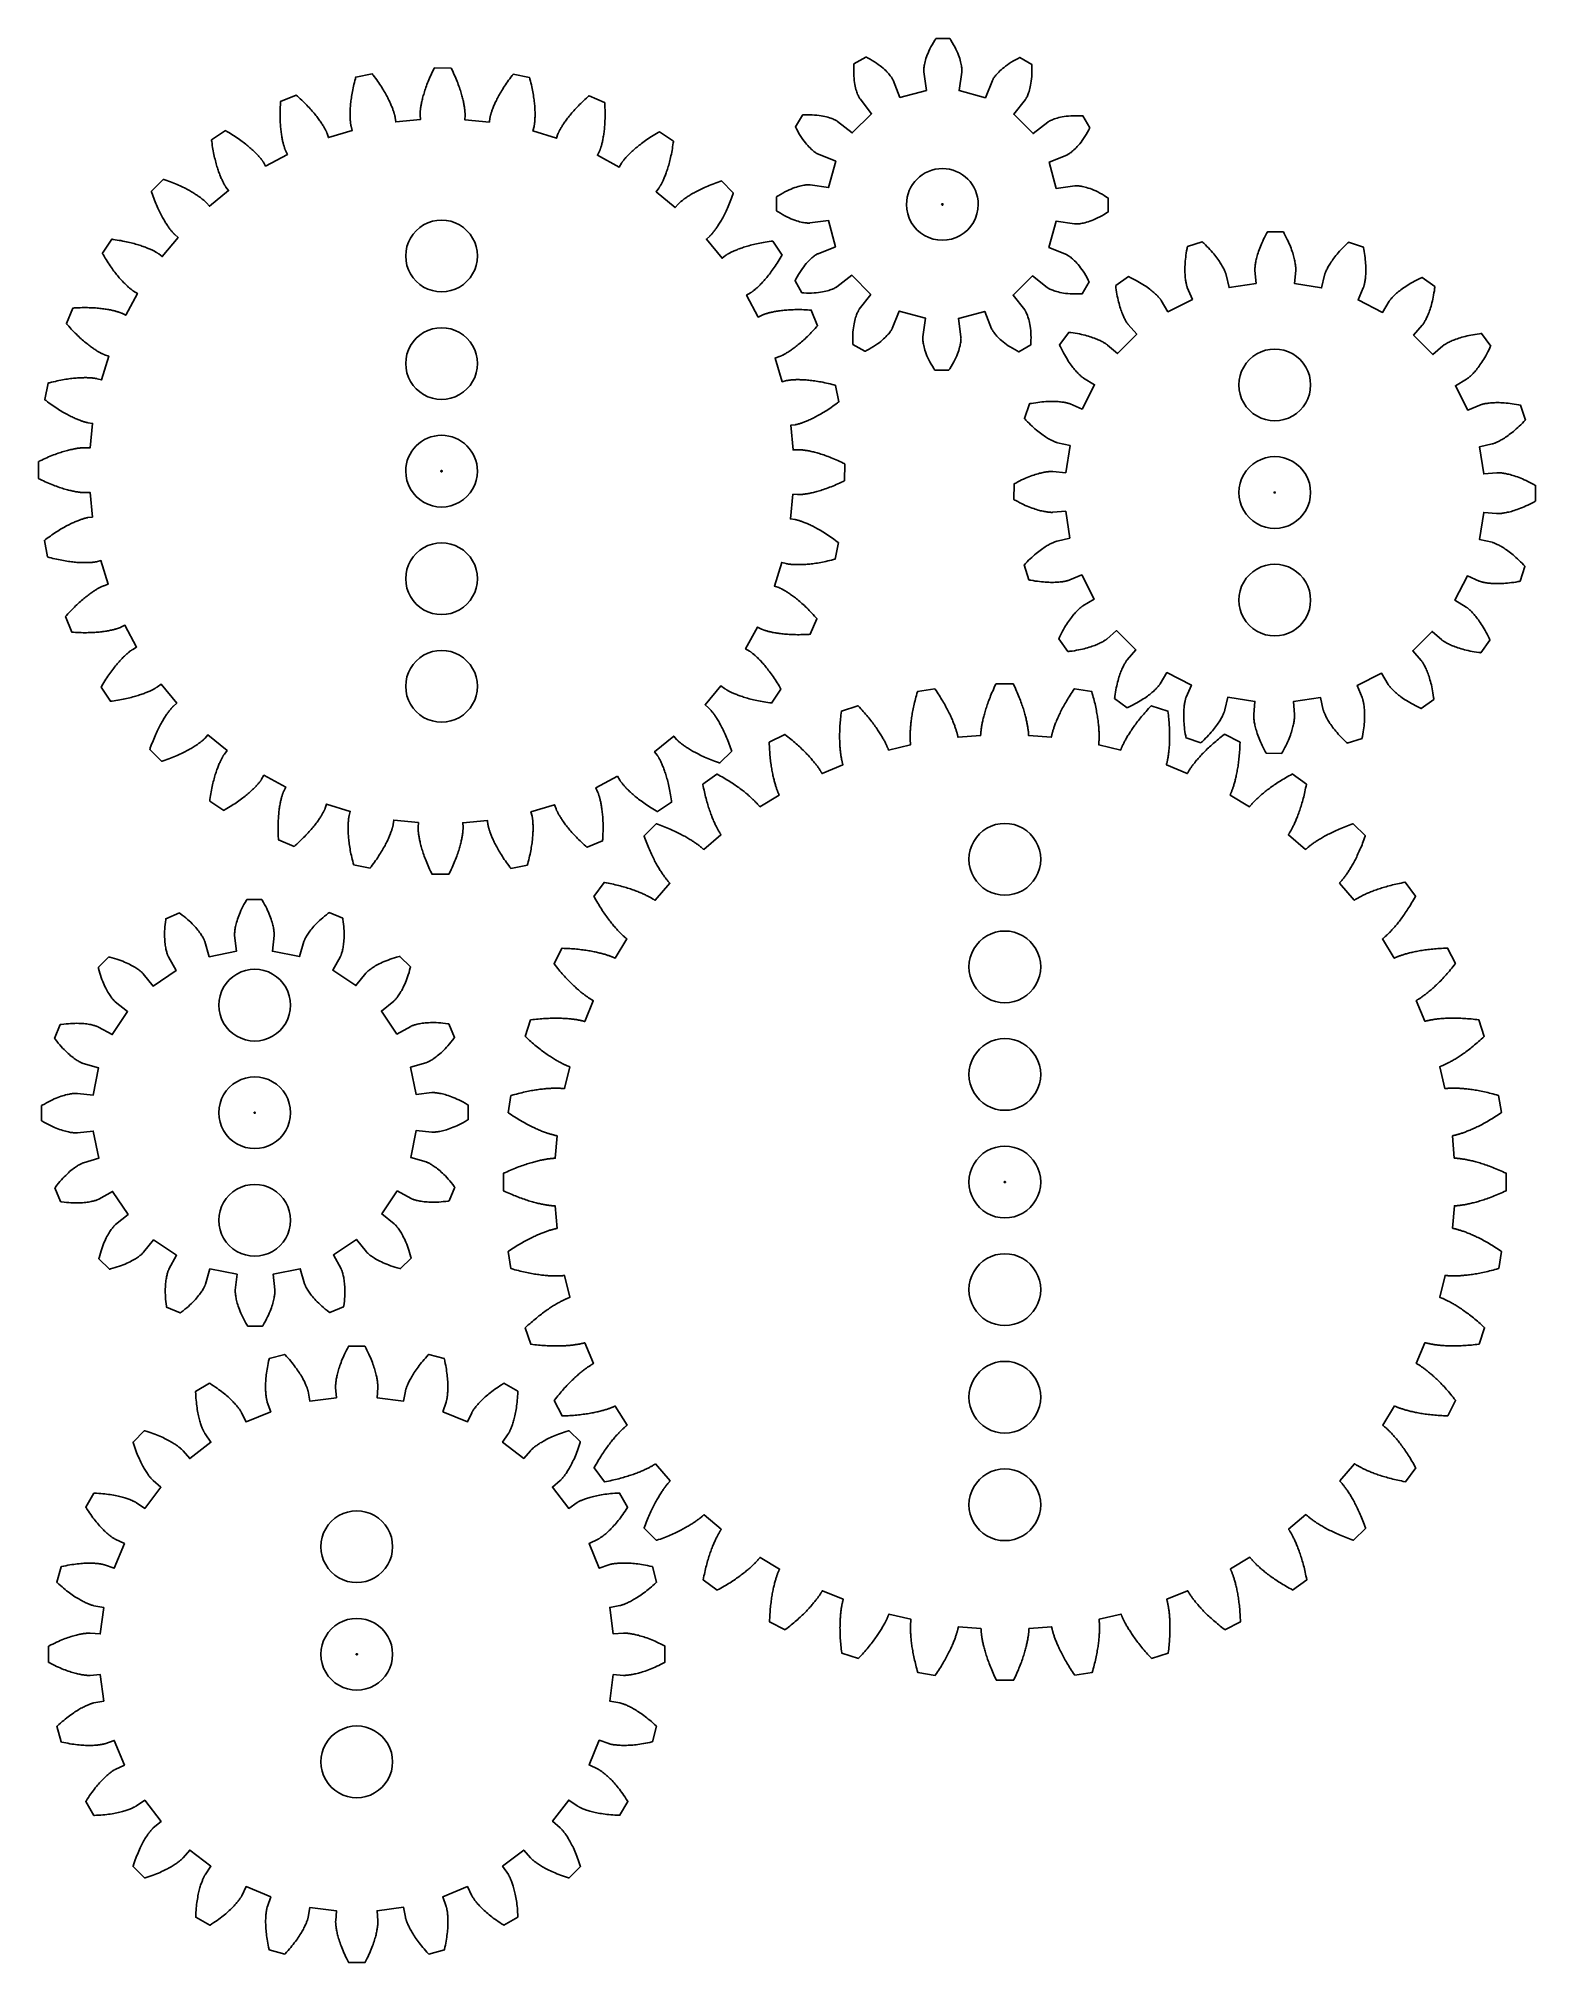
# Model space of a CAD drawing. Extents: x 1 to 210, y 26 to 294.
import ezdxf

# ---------------------------------------------------------------- set-up
doc = ezdxf.new("R2010")
doc.units = 0
for name, color, linetype in [('center', 7, 'CONTINUOUS'), ('circles', 7, 'CONTINUOUS'), ('gears', 7, 'CONTINUOUS')]:
    doc.layers.add(name, color=color, linetype=linetype)

msp = doc.modelspace()

# ---------------------------------------------------------------- linework, layer by layer
at = {"layer": 'center', "color": 7}
for points in [[(127.269705, 270.659241)], [(57.43458, 233.467651)], [(173.623235, 230.489426)], [(31.37574, 144.01332)], [(135.980925, 134.34866)], [(45.604616, 68.50874)]]:
    msp.add_lwpolyline(points, close=True, dxfattribs=at)
for points in [[(127.077395, 270.659241), (127.077395, 270.712346), (127.120445, 270.755396), (127.17355, 270.755396)], [(127.125472, 270.575968), (127.095722, 270.593144), (127.077395, 270.624888), (127.077395, 270.659241)], [(127.221628, 270.575968), (127.191877, 270.558791), (127.155223, 270.558791), (127.125472, 270.575968)], [(127.17355, 270.755396), (127.226655, 270.755396), (127.269705, 270.712346), (127.269705, 270.659241)], [(127.269705, 270.659241), (127.269705, 270.624888), (127.251378, 270.593144), (127.221628, 270.575968)], [(57.24227, 233.467651), (57.24227, 233.502004), (57.260597, 233.533748), (57.290347, 233.550924)], [(57.290347, 233.384378), (57.260597, 233.401554), (57.24227, 233.433298), (57.24227, 233.467651)], [(57.290347, 233.550924), (57.320098, 233.568101), (57.356752, 233.568101), (57.386503, 233.550924)], [(57.386503, 233.550924), (57.416253, 233.533748), (57.43458, 233.502004), (57.43458, 233.467651)], [(57.43458, 233.467651), (57.43458, 233.433298), (57.416253, 233.401554), (57.386503, 233.384378)], [(57.386503, 233.384378), (57.356752, 233.367201), (57.320098, 233.367201), (57.290347, 233.384378)], [(173.430925, 230.489426), (173.430925, 230.542531), (173.473975, 230.585581), (173.52708, 230.585581)], [(173.52708, 230.393271), (173.473975, 230.393271), (173.430925, 230.436321), (173.430925, 230.489426)], [(173.52708, 230.585581), (173.580185, 230.585581), (173.623235, 230.542531), (173.623235, 230.489426)], [(173.623235, 230.489426), (173.623235, 230.436321), (173.580185, 230.393271), (173.52708, 230.393271)], [(31.18343, 144.01332), (31.18343, 144.047673), (31.201757, 144.079417), (31.231507, 144.096593)], [(31.231507, 143.930047), (31.201757, 143.947223), (31.18343, 143.978967), (31.18343, 144.01332)], [(31.231507, 144.096593), (31.261258, 144.11377), (31.297912, 144.11377), (31.327663, 144.096593)], [(31.327663, 143.930047), (31.297912, 143.91287), (31.261258, 143.91287), (31.231507, 143.930047)], [(31.327663, 144.096593), (31.357413, 144.079417), (31.37574, 144.047673), (31.37574, 144.01332)], [(31.37574, 144.01332), (31.37574, 143.978967), (31.357413, 143.947223), (31.327663, 143.930047)], [(135.788615, 134.34866), (135.788615, 134.383013), (135.806942, 134.414757), (135.836692, 134.431933)], [(135.836692, 134.265387), (135.806942, 134.282563), (135.788615, 134.314307), (135.788615, 134.34866)], [(135.836692, 134.431933), (135.866443, 134.44911), (135.903097, 134.44911), (135.932848, 134.431933)], [(135.932848, 134.265387), (135.903097, 134.24821), (135.866443, 134.24821), (135.836692, 134.265387)], [(135.932848, 134.431933), (135.962598, 134.414757), (135.980925, 134.383013), (135.980925, 134.34866)], [(135.980925, 134.34866), (135.980925, 134.314307), (135.962598, 134.282563), (135.932848, 134.265387)], [(45.412306, 68.50874), (45.412306, 68.543093), (45.430633, 68.574837), (45.460383, 68.592013)], [(45.460383, 68.425467), (45.430633, 68.442643), (45.412306, 68.474387), (45.412306, 68.50874)], [(45.460383, 68.592013), (45.490134, 68.60919), (45.526788, 68.60919), (45.556539, 68.592013)], [(45.556539, 68.425467), (45.526788, 68.40829), (45.490134, 68.40829), (45.460383, 68.425467)], [(45.556539, 68.592013), (45.586289, 68.574837), (45.604616, 68.543093), (45.604616, 68.50874)], [(45.604616, 68.50874), (45.604616, 68.474387), (45.586289, 68.442643), (45.556539, 68.425467)]]:
    msp.add_open_spline(points, degree=3, dxfattribs=at)
at = {"layer": 'circles', "color": 7}
for points in [[(132.17398, 270.659134)], [(62.339291, 263.467319)], [(62.339291, 248.467323)], [(178.5276, 245.488892)], [(62.338425, 233.467651)], [(178.52708, 230.489426)], [(62.339291, 218.467316)], [(178.5276, 215.488892)], [(62.339291, 203.467323)], [(140.88672, 179.34895)], [(140.88672, 164.34892)], [(36.279585, 159.01332)], [(140.88672, 149.34892)], [(36.279585, 144.01332)], [(140.88672, 134.34892)], [(36.279585, 129.01332)], [(140.88672, 119.34892)], [(140.88672, 104.34892)], [(140.88672, 89.34891)], [(50.5079, 83.50832)], [(50.508461, 68.50874)], [(50.5079, 53.50832)]]:
    msp.add_lwpolyline(points, close=True, dxfattribs=at)
for points in [[(122.17398, 270.659134), (122.17398, 273.420558), (124.412556, 275.659134), (127.17398, 275.659134)], [(127.17398, 275.659134), (129.935404, 275.659134), (132.17398, 273.420558), (132.17398, 270.659134)], [(54.839291, 267.797446), (56.386296, 268.69061), (58.292286, 268.69061), (59.839291, 267.797446)], [(124.67398, 266.329007), (123.126975, 267.222171), (122.17398, 268.872806), (122.17398, 270.659134)], [(132.17398, 270.659134), (132.17398, 268.872806), (131.220985, 267.222171), (129.67398, 266.329007)], [(52.339291, 263.467319), (52.339291, 265.253647), (53.292286, 266.904282), (54.839291, 267.797446)], [(59.839291, 267.797446), (61.386296, 266.904282), (62.339291, 265.253647), (62.339291, 263.467319)], [(129.67398, 266.329007), (128.126975, 265.435843), (126.220985, 265.435843), (124.67398, 266.329007)], [(54.839291, 259.137192), (53.292286, 260.030356), (52.339291, 261.680991), (52.339291, 263.467319)], [(62.339291, 263.467319), (62.339291, 261.680991), (61.386296, 260.030356), (59.839291, 259.137192)], [(59.839291, 259.137192), (58.292286, 258.244028), (56.386296, 258.244028), (54.839291, 259.137192)], [(52.339291, 248.467323), (52.339291, 250.253651), (53.292286, 251.904286), (54.839291, 252.79745)], [(54.839291, 252.79745), (56.386296, 253.690614), (58.292286, 253.690614), (59.839291, 252.79745)], [(59.839291, 252.79745), (61.386296, 251.904286), (62.339291, 250.253651), (62.339291, 248.467323)], [(168.5276, 245.488892), (168.5276, 247.27522), (169.480595, 248.925855), (171.0276, 249.819019)], [(171.0276, 249.819019), (172.574605, 250.712183), (174.480595, 250.712183), (176.0276, 249.819019)], [(176.0276, 249.819019), (177.574605, 248.925855), (178.5276, 247.27522), (178.5276, 245.488892)], [(54.839291, 244.137196), (53.292286, 245.03036), (52.339291, 246.680995), (52.339291, 248.467323)], [(62.339291, 248.467323), (62.339291, 246.680995), (61.386296, 245.03036), (59.839291, 244.137196)], [(59.839291, 244.137196), (58.292286, 243.244032), (56.386296, 243.244032), (54.839291, 244.137196)], [(171.0276, 241.158765), (169.480595, 242.051929), (168.5276, 243.702564), (168.5276, 245.488892)], [(178.5276, 245.488892), (178.5276, 243.702564), (177.574605, 242.051929), (176.0276, 241.158765)], [(176.0276, 241.158765), (174.480595, 240.265601), (172.574605, 240.265601), (171.0276, 241.158765)], [(52.338425, 233.467651), (52.338425, 236.229075), (54.577001, 238.467651), (57.338425, 238.467651)], [(57.338425, 238.467651), (60.099849, 238.467651), (62.338425, 236.229075), (62.338425, 233.467651)], [(54.838425, 229.137524), (53.29142, 230.030688), (52.338425, 231.681323), (52.338425, 233.467651)], [(62.338425, 233.467651), (62.338425, 231.681323), (61.38543, 230.030688), (59.838425, 229.137524)], [(168.52708, 230.489426), (168.52708, 232.275754), (169.480075, 233.926389), (171.02708, 234.819553)], [(171.02708, 234.819553), (172.574085, 235.712717), (174.480075, 235.712717), (176.02708, 234.819553)], [(176.02708, 234.819553), (177.574085, 233.926389), (178.52708, 232.275754), (178.52708, 230.489426)], [(59.838425, 229.137524), (58.29142, 228.24436), (56.38543, 228.24436), (54.838425, 229.137524)], [(171.02708, 226.159299), (169.480075, 227.052463), (168.52708, 228.703098), (168.52708, 230.489426)], [(178.52708, 230.489426), (178.52708, 228.703098), (177.574085, 227.052463), (176.02708, 226.159299)], [(176.02708, 226.159299), (174.480075, 225.266135), (172.574085, 225.266135), (171.02708, 226.159299)], [(52.339291, 218.467316), (52.339291, 220.253644), (53.292286, 221.904279), (54.839291, 222.797443)], [(54.839291, 222.797443), (56.386296, 223.690607), (58.292286, 223.690607), (59.839291, 222.797443)], [(59.839291, 222.797443), (61.386296, 221.904279), (62.339291, 220.253644), (62.339291, 218.467316)], [(171.0276, 219.819019), (172.574605, 220.712183), (174.480595, 220.712183), (176.0276, 219.819019)], [(54.839291, 214.137189), (53.292286, 215.030353), (52.339291, 216.680988), (52.339291, 218.467316)], [(62.339291, 218.467316), (62.339291, 216.680988), (61.386296, 215.030353), (59.839291, 214.137189)], [(168.5276, 215.488892), (168.5276, 217.27522), (169.480595, 218.925855), (171.0276, 219.819019)], [(176.0276, 219.819019), (177.574605, 218.925855), (178.5276, 217.27522), (178.5276, 215.488892)], [(171.0276, 211.158765), (169.480595, 212.051929), (168.5276, 213.702564), (168.5276, 215.488892)], [(178.5276, 215.488892), (178.5276, 213.702564), (177.574605, 212.051929), (176.0276, 211.158765)], [(59.839291, 214.137189), (58.292286, 213.244025), (56.386296, 213.244025), (54.839291, 214.137189)], [(176.0276, 211.158765), (174.480595, 210.265601), (172.574605, 210.265601), (171.0276, 211.158765)], [(52.339291, 203.467323), (52.339291, 205.253651), (53.292286, 206.904286), (54.839291, 207.79745)], [(54.839291, 207.79745), (56.386296, 208.690614), (58.292286, 208.690614), (59.839291, 207.79745)], [(59.839291, 207.79745), (61.386296, 206.904286), (62.339291, 205.253651), (62.339291, 203.467323)], [(54.839291, 199.137196), (53.292286, 200.03036), (52.339291, 201.680995), (52.339291, 203.467323)], [(62.339291, 203.467323), (62.339291, 201.680995), (61.386296, 200.03036), (59.839291, 199.137196)], [(59.839291, 199.137196), (58.292286, 198.244032), (56.386296, 198.244032), (54.839291, 199.137196)], [(130.88672, 179.34895), (130.88672, 181.135278), (131.839715, 182.785913), (133.38672, 183.679077)], [(133.38672, 183.679077), (134.933725, 184.572241), (136.839715, 184.572241), (138.38672, 183.679077)], [(138.38672, 183.679077), (139.933725, 182.785913), (140.88672, 181.135278), (140.88672, 179.34895)], [(133.38672, 175.018823), (131.839715, 175.911987), (130.88672, 177.562622), (130.88672, 179.34895)], [(140.88672, 179.34895), (140.88672, 177.562622), (139.933725, 175.911987), (138.38672, 175.018823)], [(138.38672, 175.018823), (136.839715, 174.125659), (134.933725, 174.125659), (133.38672, 175.018823)], [(133.38672, 168.679047), (134.933725, 169.572211), (136.839715, 169.572211), (138.38672, 168.679047)], [(130.88672, 164.34892), (130.88672, 166.135248), (131.839715, 167.785883), (133.38672, 168.679047)], [(138.38672, 168.679047), (139.933725, 167.785883), (140.88672, 166.135248), (140.88672, 164.34892)], [(28.779585, 163.343447), (30.32659, 164.236611), (32.23258, 164.236611), (33.779585, 163.343447)], [(133.38672, 160.018793), (131.839715, 160.911957), (130.88672, 162.562592), (130.88672, 164.34892)], [(140.88672, 164.34892), (140.88672, 162.562592), (139.933725, 160.911957), (138.38672, 160.018793)], [(26.279585, 159.01332), (26.279585, 160.799648), (27.23258, 162.450283), (28.779585, 163.343447)], [(33.779585, 163.343447), (35.32659, 162.450283), (36.279585, 160.799648), (36.279585, 159.01332)], [(28.779585, 154.683193), (27.23258, 155.576357), (26.279585, 157.226992), (26.279585, 159.01332)], [(36.279585, 159.01332), (36.279585, 157.226992), (35.32659, 155.576357), (33.779585, 154.683193)], [(138.38672, 160.018793), (136.839715, 159.125629), (134.933725, 159.125629), (133.38672, 160.018793)], [(33.779585, 154.683193), (32.23258, 153.790029), (30.32659, 153.790029), (28.779585, 154.683193)], [(130.88672, 149.34892), (130.88672, 151.135248), (131.839715, 152.785883), (133.38672, 153.679047)], [(133.38672, 153.679047), (134.933725, 154.572211), (136.839715, 154.572211), (138.38672, 153.679047)], [(138.38672, 153.679047), (139.933725, 152.785883), (140.88672, 151.135248), (140.88672, 149.34892)], [(26.279585, 144.01332), (26.279585, 145.799648), (27.23258, 147.450283), (28.779585, 148.343447)], [(28.779585, 148.343447), (30.32659, 149.236611), (32.23258, 149.236611), (33.779585, 148.343447)], [(33.779585, 148.343447), (35.32659, 147.450283), (36.279585, 145.799648), (36.279585, 144.01332)], [(133.38672, 145.018793), (131.839715, 145.911957), (130.88672, 147.562592), (130.88672, 149.34892)], [(140.88672, 149.34892), (140.88672, 147.562592), (139.933725, 145.911957), (138.38672, 145.018793)], [(138.38672, 145.018793), (136.839715, 144.125629), (134.933725, 144.125629), (133.38672, 145.018793)], [(28.779585, 139.683193), (27.23258, 140.576357), (26.279585, 142.226992), (26.279585, 144.01332)], [(36.279585, 144.01332), (36.279585, 142.226992), (35.32659, 140.576357), (33.779585, 139.683193)], [(33.779585, 139.683193), (32.23258, 138.790029), (30.32659, 138.790029), (28.779585, 139.683193)], [(133.38672, 138.679047), (134.933725, 139.572211), (136.839715, 139.572211), (138.38672, 138.679047)], [(130.88672, 134.34892), (130.88672, 136.135248), (131.839715, 137.785883), (133.38672, 138.679047)], [(138.38672, 138.679047), (139.933725, 137.785883), (140.88672, 136.135248), (140.88672, 134.34892)], [(28.779585, 133.343447), (30.32659, 134.236611), (32.23258, 134.236611), (33.779585, 133.343447)], [(133.38672, 130.018793), (131.839715, 130.911957), (130.88672, 132.562592), (130.88672, 134.34892)], [(140.88672, 134.34892), (140.88672, 132.562592), (139.933725, 130.911957), (138.38672, 130.018793)], [(26.279585, 129.01332), (26.279585, 130.799648), (27.23258, 132.450283), (28.779585, 133.343447)], [(33.779585, 133.343447), (35.32659, 132.450283), (36.279585, 130.799648), (36.279585, 129.01332)], [(28.779585, 124.683193), (27.23258, 125.576357), (26.279585, 127.226992), (26.279585, 129.01332)], [(36.279585, 129.01332), (36.279585, 127.226992), (35.32659, 125.576357), (33.779585, 124.683193)], [(138.38672, 130.018793), (136.839715, 129.125629), (134.933725, 129.125629), (133.38672, 130.018793)], [(33.779585, 124.683193), (32.23258, 123.790029), (30.32659, 123.790029), (28.779585, 124.683193)], [(130.88672, 119.34892), (130.88672, 121.135248), (131.839715, 122.785883), (133.38672, 123.679047)], [(133.38672, 123.679047), (134.933725, 124.572211), (136.839715, 124.572211), (138.38672, 123.679047)], [(138.38672, 123.679047), (139.933725, 122.785883), (140.88672, 121.135248), (140.88672, 119.34892)], [(133.38672, 115.018793), (131.839715, 115.911957), (130.88672, 117.562592), (130.88672, 119.34892)], [(140.88672, 119.34892), (140.88672, 117.562592), (139.933725, 115.911957), (138.38672, 115.018793)], [(138.38672, 115.018793), (136.839715, 114.125629), (134.933725, 114.125629), (133.38672, 115.018793)], [(130.88672, 104.34892), (130.88672, 106.135248), (131.839715, 107.785883), (133.38672, 108.679047)], [(133.38672, 108.679047), (134.933725, 109.572211), (136.839715, 109.572211), (138.38672, 108.679047)], [(138.38672, 108.679047), (139.933725, 107.785883), (140.88672, 106.135248), (140.88672, 104.34892)], [(133.38672, 100.018793), (131.839715, 100.911957), (130.88672, 102.562592), (130.88672, 104.34892)], [(140.88672, 104.34892), (140.88672, 102.562592), (139.933725, 100.911957), (138.38672, 100.018793)], [(138.38672, 100.018793), (136.839715, 99.125629), (134.933725, 99.125629), (133.38672, 100.018793)], [(133.38672, 93.679037), (134.933725, 94.572201), (136.839715, 94.572201), (138.38672, 93.679037)], [(130.88672, 89.34891), (130.88672, 91.135238), (131.839715, 92.785873), (133.38672, 93.679037)], [(138.38672, 93.679037), (139.933725, 92.785873), (140.88672, 91.135238), (140.88672, 89.34891)], [(43.0079, 87.838447), (44.554905, 88.731611), (46.460895, 88.731611), (48.0079, 87.838447)], [(133.38672, 85.018783), (131.839715, 85.911947), (130.88672, 87.562582), (130.88672, 89.34891)], [(140.88672, 89.34891), (140.88672, 87.562582), (139.933725, 85.911947), (138.38672, 85.018783)], [(40.5079, 83.50832), (40.5079, 85.294648), (41.460895, 86.945283), (43.0079, 87.838447)], [(48.0079, 87.838447), (49.554905, 86.945283), (50.5079, 85.294648), (50.5079, 83.50832)], [(43.0079, 79.178193), (41.460895, 80.071357), (40.5079, 81.721992), (40.5079, 83.50832)], [(50.5079, 83.50832), (50.5079, 81.721992), (49.554905, 80.071357), (48.0079, 79.178193)], [(138.38672, 85.018783), (136.839715, 84.125619), (134.933725, 84.125619), (133.38672, 85.018783)], [(48.0079, 79.178193), (46.460895, 78.285029), (44.554905, 78.285029), (43.0079, 79.178193)], [(40.508461, 68.50874), (40.508461, 70.295068), (41.461456, 71.945703), (43.008461, 72.838867)], [(43.008461, 72.838867), (44.555466, 73.732031), (46.461456, 73.732031), (48.008461, 72.838867)], [(48.008461, 72.838867), (49.555466, 71.945703), (50.508461, 70.295068), (50.508461, 68.50874)], [(43.008461, 64.178613), (41.461456, 65.071777), (40.508461, 66.722412), (40.508461, 68.50874)], [(50.508461, 68.50874), (50.508461, 66.722412), (49.555466, 65.071777), (48.008461, 64.178613)], [(48.008461, 64.178613), (46.461456, 63.285449), (44.555466, 63.285449), (43.008461, 64.178613)], [(40.5079, 53.50832), (40.5079, 55.294648), (41.460895, 56.945283), (43.0079, 57.838447)], [(43.0079, 57.838447), (44.554905, 58.731611), (46.460895, 58.731611), (48.0079, 57.838447)], [(48.0079, 57.838447), (49.554905, 56.945283), (50.5079, 55.294648), (50.5079, 53.50832)], [(43.0079, 49.178193), (41.460895, 50.071357), (40.5079, 51.721992), (40.5079, 53.50832)], [(50.5079, 53.50832), (50.5079, 51.721992), (49.554905, 50.071357), (48.0079, 49.178193)], [(48.0079, 49.178193), (46.460895, 48.285029), (44.554905, 48.285029), (43.0079, 49.178193)]]:
    msp.add_open_spline(points, degree=3, dxfattribs=at)
at = {"layer": 'gears', "color": 1}
for points in [[(117.21366, 258.085237), (115.59336, 256.039782), (115.58276, 256.026082), (115.56336, 255.999242), (115.53676, 255.958002), (115.50296, 255.902942), (115.46296, 255.833012), (115.41736, 255.748272), (115.36736, 255.648109), (115.31356, 255.532092), (115.25696, 255.400221), (115.19846, 255.251972), (115.13906, 255.087252), (115.07926, 254.905949), (115.02056, 254.707752), (114.96346, 254.492713), (114.90896, 254.260763), (114.85816, 254.011908), (114.81186, 253.746156), (114.77096, 253.463422), (114.73666, 253.164028), (114.70966, 252.848055), (114.69106, 252.515644), (114.68206, 252.167152), (114.6828, 251.802698), (114.6948, 251.422598), (114.7051, 251.226789), (114.7081, 251.177209), (114.7101, 251.152439), (114.7101, 251.149439), (114.71041, 251.14919), (116.36772, 250.1847), (116.36811, 250.184557), (116.37111, 250.186157), (116.39361, 250.196827), (116.43831, 250.218647), (116.61359, 250.306287), (116.94993, 250.483724), (117.26719, 250.663099), (117.5657, 250.843497), (117.84538, 251.023955), (118.10688, 251.203462), (118.35015, 251.381204), (118.5758, 251.556363), (118.78402, 251.727777), (118.97528, 251.895075), (119.15, 252.056912), (119.30881, 252.212786), (119.45198, 252.361806), (119.58023, 252.503247), (119.69436, 252.636085), (119.79436, 252.760256), (119.88076, 252.874931), (119.95506, 252.978967), (120.01746, 253.071967), (120.06876, 253.153367), (120.10966, 253.222617), (120.14096, 253.279347), (120.16326, 253.322737), (120.17746, 253.352827), (120.18446, 253.368617), (121.16249, 255.787828), (124.83485, 254.79025), (124.45444, 252.208682), (124.45244, 252.191372), (124.44944, 252.158302), (124.44644, 252.109472), (124.44444, 252.044842), (124.44468, 251.964322), (124.44768, 251.868032), (124.45468, 251.75617), (124.46608, 251.628956), (124.48308, 251.48638), (124.50658, 251.328729), (124.53728, 251.156383), (124.57638, 250.969462), (124.62438, 250.768417), (124.68238, 250.553662), (124.75128, 250.325565), (124.83168, 250.084678), (124.92448, 249.831283), (125.03056, 249.566162), (125.15048, 249.289739), (125.28513, 249.002497), (125.43523, 248.705373), (125.6013, 248.398804), (125.7842, 248.083633), (125.98451, 247.760412), (126.09135, 247.595953), (126.11885, 247.554583), (126.13265, 247.533853), (126.13465, 247.531253), (126.13513, 247.531211), (128.05266, 247.524611), (128.05303, 247.524656), (128.05503, 247.527356), (128.06893, 247.547916), (128.09673, 247.589026), (128.2048, 247.752687), (128.40734, 248.074419), (128.59232, 248.388454), (128.76068, 248.693885), (128.91272, 248.989976), (129.04929, 249.276207), (129.17109, 249.551854), (129.27892, 249.816299), (129.37342, 250.068977), (129.45552, 250.309435), (129.52592, 250.537047), (129.58562, 250.751391), (129.63512, 250.952034), (129.67542, 251.138653), (129.70732, 251.310854), (129.73192, 251.46825), (129.74992, 251.610768), (129.76212, 251.738012), (129.77012, 251.84973), (129.77412, 251.94594), (129.77485, 252.02636), (129.77385, 252.09112), (129.77185, 252.13998), (129.76885, 252.17304), (129.76685, 252.19023), (129.40423, 254.774425), (133.08346, 255.746676), (134.04473, 253.320806), (134.05173, 253.304846), (134.06573, 253.274816), (134.08783, 253.231166), (134.11873, 253.174306), (134.15913, 253.104816), (134.20983, 253.023006), (134.27163, 252.929506), (134.34513, 252.825021), (134.43113, 252.710127), (134.53023, 252.585355), (134.64315, 252.451354), (134.77039, 252.309042), (134.91248, 252.159028), (135.07016, 252.002059), (135.24391, 251.838972), (135.43403, 251.670543), (135.64112, 251.497561), (135.86539, 251.320918), (136.1075, 251.141448), (136.36773, 250.960119), (136.64625, 250.777801), (136.94341, 250.595393), (137.25943, 250.41375), (137.59452, 250.234045), (137.76926, 250.145075), (137.81366, 250.123035), (137.83596, 250.111975), (137.83896, 250.110575), (137.83932, 250.1108), (139.50325, 251.063839), (139.5036, 251.064071), (139.5038, 251.067371), (139.5058, 251.092121), (139.5088, 251.141691), (139.5204, 251.337401), (139.535, 251.717382), (139.538, 252.081832), (139.531, 252.430386), (139.5146, 252.762984), (139.4898, 253.07916), (139.4576, 253.378754), (139.4188, 253.661656), (139.3743, 253.927801), (139.3252, 254.177021), (139.2724, 254.409344), (139.2167, 254.624753), (139.1592, 254.823196), (139.1008, 255.004954), (139.0424, 255.170052), (138.985, 255.31868), (138.9293, 255.451031), (138.8764, 255.567402), (138.827, 255.667987), (138.7822, 255.753127), (138.7425, 255.823187), (138.7091, 255.878667), (138.6827, 255.919647), (138.6638, 255.947037), (138.6536, 255.961067), (137.04743, 258.017663), (139.74755, 260.699319), (141.793, 259.079017), (141.807, 259.068797), (141.8341, 259.049857), (141.8752, 259.023027), (141.9302, 258.989227), (142.0001, 258.949217), (142.0849, 258.903637), (142.18505, 258.853667), (142.30109, 258.799887), (142.433, 258.743327), (142.58124, 258.684807), (142.74596, 258.625377), (142.92729, 258.565607), (143.12547, 258.506847), (143.34049, 258.449767), (143.57244, 258.395307), (143.8213, 258.344497), (144.08705, 258.298197), (144.36978, 258.257347), (144.66918, 258.223047), (144.98515, 258.196027), (145.31756, 258.177417), (145.66606, 258.168017), (146.03051, 258.168756), (146.4106, 258.180726), (146.60642, 258.191006), (146.65592, 258.194106), (146.68062, 258.195806), (146.68362, 258.196155), (146.68387, 258.196461), (147.64836, 259.853771), (147.6485, 259.854164), (147.6475, 259.857064), (147.6367, 259.879414), (147.6148, 259.924074), (147.5272, 260.099331), (147.34975, 260.435667), (147.17038, 260.752935), (146.98999, 261.051441), (146.80951, 261.331108), (146.63002, 261.59262), (146.45226, 261.835873), (146.27711, 262.061531), (146.10568, 262.269729), (145.93838, 262.46099), (145.77657, 262.635752), (145.62067, 262.794517), (145.47166, 262.937703), (145.33022, 263.065944), (145.19705, 263.179708), (145.07295, 263.27976), (144.95853, 263.36649), (144.85452, 263.44078), (144.76152, 263.50317), (144.68012, 263.55449), (144.61082, 263.59536), (144.55412, 263.62661), (144.51072, 263.64897), (144.48072, 263.66325), (144.46482, 263.67025), (142.04561, 264.64827), (143.04319, 268.320631), (145.62475, 267.940216), (145.64195, 267.938216), (145.67505, 267.935416), (145.72385, 267.932716), (145.78845, 267.931016), (145.86895, 267.931232), (145.96525, 267.934232), (146.07711, 267.940932), (146.20433, 267.952382), (146.34694, 267.969362), (146.50459, 267.992832), (146.67695, 268.023552), (146.86386, 268.062652), (147.0649, 268.110642), (147.27966, 268.168692), (147.50776, 268.237612), (147.74865, 268.318002), (148.00203, 268.410772), (148.26716, 268.516855), (148.54358, 268.63678), (148.83083, 268.771416), (149.12795, 268.921518), (149.43452, 269.087596), (149.74969, 269.270495), (150.07291, 269.470806), (150.23734, 269.577671), (150.27874, 269.605151), (150.29974, 269.618681), (150.30174, 269.620381), (150.30178, 269.620855), (150.30878, 271.538384), (150.30873, 271.538758), (150.30573, 271.540458), (150.28523, 271.554328), (150.24403, 271.582068), (150.08036, 271.690125), (149.75863, 271.892661), (149.44459, 272.077639), (149.13916, 272.246002), (148.84306, 272.398027), (148.55686, 272.534625), (148.28122, 272.656439), (148.01679, 272.764301), (147.76409, 272.858821), (147.52366, 272.940931), (147.29607, 273.011341), (147.0817, 273.070951), (146.88103, 273.120381), (146.69441, 273.160701), (146.52224, 273.192621), (146.36485, 273.217211), (146.22235, 273.235251), (146.09513, 273.247431), (145.98344, 273.255031), (145.88724, 273.258631), (145.80684, 273.25939), (145.74204, 273.25819), (145.69314, 273.25579), (145.66004, 273.25329), (145.64284, 273.25139), (143.05864, 272.888768), (142.0864, 276.568009), (144.51226, 277.529274), (144.52786, 277.536574), (144.55786, 277.550634), (144.60156, 277.572714), (144.65846, 277.603584), (144.72796, 277.644064), (144.80976, 277.694714), (144.90326, 277.756524), (145.00772, 277.830054), (145.12263, 277.916064), (145.24737, 278.015214), (145.3814, 278.128103), (145.52369, 278.255376), (145.6737, 278.397468), (145.83064, 278.55516), (145.99365, 278.72898), (146.16178, 278.919356), (146.33499, 279.126251), (146.51164, 279.350519), (146.6911, 279.59265), (146.8724, 279.852902), (147.05472, 280.131409), (147.23712, 280.428594), (147.41877, 280.744591), (147.59848, 281.079685), (147.68748, 281.254438), (147.70958, 281.298888), (147.72088, 281.320998), (147.72188, 281.323798), (147.72166, 281.324147), (146.76862, 282.988085), (146.76838, 282.98844), (146.76538, 282.989049), (146.74058, 282.990749), (146.69098, 282.994249), (146.49527, 283.005829), (146.11528, 283.020429), (145.75084, 283.023729), (145.40228, 283.016629), (145.06968, 283.000279), (144.75351, 282.975479), (144.45392, 282.943269), (144.17101, 282.904439), (143.90486, 282.859919), (143.65564, 282.810769), (143.42332, 282.758019), (143.20791, 282.702339), (143.00947, 282.644859), (142.8277, 282.586489), (142.66259, 282.528089), (142.51396, 282.470649), (142.38159, 282.415009), (142.26521, 282.362059), (142.16462, 282.312639), (142.07942, 282.267859), (142.00932, 282.228209), (141.95382, 282.194869), (141.91282, 282.168439), (141.88572, 282.149419), (141.87162, 282.139319), (139.81503, 280.533145), (137.13337, 283.233255), (138.75367, 285.27871), (138.76427, 285.29241), (138.78367, 285.31925), (138.81027, 285.36049), (138.84407, 285.41555), (138.88407, 285.48548), (138.92967, 285.57022), (138.97967, 285.670383), (139.03347, 285.7864), (139.09007, 285.918271), (139.14857, 286.06652), (139.20797, 286.23124), (139.26777, 286.412543), (139.32647, 286.61074), (139.38357, 286.825779), (139.43807, 287.05773), (139.48887, 287.306585), (139.53517, 287.572336), (139.57607, 287.85507), (139.61037, 288.154464), (139.63737, 288.470437), (139.65597, 288.802848), (139.66497, 289.15134), (139.66423, 289.515794), (139.65223, 289.895894), (139.64193, 290.091703), (139.63893, 290.141283), (139.63693, 290.166053), (139.63693, 290.169053), (139.63662, 290.169302), (137.97931, 291.133792), (137.97892, 291.133935), (137.97592, 291.132335), (137.95342, 291.121665), (137.90872, 291.099845), (137.73344, 291.012205), (137.3971, 290.834768), (137.07984, 290.655393), (136.78133, 290.474995), (136.50165, 290.294537), (136.24015, 290.11503), (135.99688, 289.937288), (135.77123, 289.762129), (135.56301, 289.590715), (135.37175, 289.423417), (135.19703, 289.26158), (135.03822, 289.105706), (134.89505, 288.956686), (134.7668, 288.815245), (134.65267, 288.682407), (134.55267, 288.558236), (134.46627, 288.443561), (134.39197, 288.339525), (134.32957, 288.246525), (134.27827, 288.165125), (134.23737, 288.095875), (134.20607, 288.039145), (134.18377, 287.995755), (134.16957, 287.965665), (134.16257, 287.949875), (133.18454, 285.530664), (129.51218, 286.528242), (129.89259, 289.10981), (129.89459, 289.12712), (129.89759, 289.16019), (129.90059, 289.20902), (129.90259, 289.27365), (129.90235, 289.35417), (129.89935, 289.45045), (129.89235, 289.562312), (129.88095, 289.689526), (129.86395, 289.832102), (129.84045, 289.989753), (129.80975, 290.162099), (129.77065, 290.34902), (129.72265, 290.550065), (129.66465, 290.76482), (129.59575, 290.992917), (129.51535, 291.233804), (129.42255, 291.487199), (129.31647, 291.75232), (129.19655, 292.028743), (129.0619, 292.315985), (128.9118, 292.613109), (128.74573, 292.919678), (128.56283, 293.234849), (128.36252, 293.55807), (128.25568, 293.722529), (128.22818, 293.763899), (128.21438, 293.784629), (128.21238, 293.787229), (128.2119, 293.787271), (126.29437, 293.793871), (126.294, 293.793826), (126.292, 293.791126), (126.2781, 293.770566), (126.2503, 293.729456), (126.14223, 293.565795), (125.93969, 293.244063), (125.75471, 292.930028), (125.58635, 292.624597), (125.43431, 292.328506), (125.29774, 292.042275), (125.17594, 291.766628), (125.06811, 291.502183), (124.97361, 291.249505), (124.89151, 291.009047), (124.82111, 290.781435), (124.76141, 290.567091), (124.71191, 290.366448), (124.67161, 290.179829), (124.63971, 290.007628), (124.61511, 289.850232), (124.59711, 289.707714), (124.58501, 289.58047), (124.57701, 289.468752), (124.57301, 289.372542), (124.57228, 289.292122), (124.57328, 289.227362), (124.57528, 289.178502), (124.57828, 289.145442), (124.58028, 289.128262), (124.9429, 286.544067), (121.26366, 285.571817), (120.30239, 287.997687), (120.29539, 288.013647), (120.28139, 288.043677), (120.25929, 288.087327), (120.22839, 288.144187), (120.18799, 288.213677), (120.13729, 288.295487), (120.07549, 288.388987), (120.00199, 288.493472), (119.91599, 288.608366), (119.81689, 288.733138), (119.70398, 288.867139), (119.57673, 289.009451), (119.43465, 289.159473), (119.27697, 289.316441), (119.10322, 289.479529), (118.9131, 289.647957), (118.70601, 289.82094), (118.48174, 289.997583), (118.23963, 290.177053), (117.9794, 290.358382), (117.70088, 290.540699), (117.40372, 290.723108), (117.0877, 290.904751), (116.75261, 291.084456), (116.57787, 291.173426), (116.53347, 291.195466), (116.51117, 291.206526), (116.50817, 291.207926), (116.50781, 291.207701), (114.84388, 290.254661), (114.84353, 290.25443), (114.84333, 290.25113), (114.84133, 290.22638), (114.83833, 290.17681), (114.82673, 289.9811), (114.81213, 289.601118), (114.80913, 289.236669), (114.81613, 288.888115), (114.83243, 288.555517), (114.85723, 288.239341), (114.88943, 287.939747), (114.92823, 287.656844), (114.97273, 287.390701), (115.02183, 287.141481), (115.07463, 286.909156), (115.13033, 286.693747), (115.18783, 286.495305), (115.24623, 286.313546), (115.30463, 286.148449), (115.36203, 285.999821), (115.41773, 285.86747), (115.47073, 285.751098), (115.52013, 285.650514), (115.56493, 285.565374), (115.60463, 285.495314), (115.63803, 285.439834), (115.66443, 285.398854), (115.68333, 285.371464), (115.69353, 285.357434), (117.2997, 283.300837), (114.59958, 280.619182), (112.55413, 282.239483), (112.54013, 282.249773), (112.51303, 282.268713), (112.47193, 282.295543), (112.41693, 282.329343), (112.34703, 282.369353), (112.26223, 282.414933), (112.16208, 282.464903), (112.04603, 282.518683), (111.91413, 282.575243), (111.76589, 282.633763), (111.60117, 282.693193), (111.41983, 282.752963), (111.22165, 282.811723), (111.00663, 282.868803), (110.77468, 282.923263), (110.52583, 282.974073), (110.26008, 283.020373), (109.97734, 283.061223), (109.67795, 283.095523), (109.36198, 283.122543), (109.02956, 283.141143), (108.68107, 283.150543), (108.31662, 283.149803), (107.93652, 283.137833), (107.7407, 283.127553), (107.6912, 283.124453), (107.6664, 283.122753), (107.6634, 283.122404), (107.66314, 283.122098), (106.69865, 281.464788), (106.69851, 281.464395), (106.69951, 281.461495), (106.71031, 281.439145), (106.73221, 281.394485), (106.81991, 281.219228), (106.99735, 280.882892), (107.17672, 280.565624), (107.35712, 280.267119), (107.53759, 279.987451), (107.71709, 279.725939), (107.89484, 279.482686), (108.06999, 279.257028), (108.24143, 279.04883), (108.40873, 278.857569), (108.57053, 278.682807), (108.72643, 278.524042), (108.87545, 278.380857), (109.01689, 278.252615), (109.15006, 278.138851), (109.27416, 278.038799), (109.38857, 277.952069), (109.49258, 277.877779), (109.58558, 277.815389), (109.66698, 277.764069), (109.73628, 277.723199), (109.79298, 277.691949), (109.83638, 277.669589), (109.86638, 277.655309), (109.88228, 277.648309), (112.30149, 276.670289), (111.30391, 272.997928), (108.72234, 273.378343), (108.70514, 273.380343), (108.67204, 273.383143), (108.62324, 273.385843), (108.55864, 273.387543), (108.47814, 273.387327), (108.38184, 273.384327), (108.26998, 273.377627), (108.14277, 273.366177), (108.00015, 273.349197), (107.8425, 273.325727), (107.67015, 273.295007), (107.48324, 273.255907), (107.28219, 273.207917), (107.06743, 273.149857), (106.83934, 273.080937), (106.59845, 273.000547), (106.34506, 272.907777), (106.07993, 272.801694), (105.80351, 272.68177), (105.51627, 272.547133), (105.21914, 272.397031), (104.91257, 272.230953), (104.59741, 272.048054), (104.27419, 271.847743), (104.10975, 271.740879), (104.06835, 271.713399), (104.04735, 271.699869), (104.04535, 271.698169), (104.04531, 271.697694), (104.03831, 269.780165), (104.03835, 269.779791), (104.04135, 269.778091), (104.06185, 269.764221), (104.10305, 269.736481), (104.26673, 269.628424), (104.58845, 269.425888), (104.9025, 269.24091), (105.20793, 269.072547), (105.50403, 268.920523), (105.79023, 268.783932), (106.06588, 268.662118), (106.3303, 268.554256), (106.58299, 268.459726), (106.82343, 268.377616), (107.05101, 268.307206), (107.26538, 268.247596), (107.46605, 268.198166), (107.65267, 268.157836), (107.82484, 268.125926), (107.98222, 268.101336), (108.12473, 268.083296), (108.25195, 268.071116), (108.36364, 268.063516), (108.45984, 268.059916), (108.54024, 268.059157), (108.60504, 268.060357), (108.65394, 268.062757), (108.68704, 268.065257), (108.70424, 268.067157), (111.28843, 268.429778), (112.26068, 264.750538), (109.83482, 263.789272), (109.81922, 263.781972), (109.78922, 263.767912), (109.74552, 263.745832), (109.68862, 263.714962), (109.61912, 263.674482), (109.53732, 263.623832), (109.44382, 263.562022), (109.33936, 263.488492), (109.22445, 263.402482), (109.09971, 263.303332), (108.96568, 263.190443), (108.82339, 263.06317), (108.67338, 262.921079), (108.51644, 262.763386), (108.35343, 262.589567), (108.1853, 262.399191), (108.01209, 262.192296), (107.83544, 261.968028), (107.65598, 261.725896), (107.47468, 261.465644), (107.29236, 261.187138), (107.10996, 260.889952), (106.92831, 260.573956), (106.7486, 260.238861), (106.6596, 260.064109), (106.6375, 260.019659), (106.6262, 259.997549), (106.6252, 259.994749), (106.62543, 259.994401), (107.57847, 258.330463), (107.5787, 258.330108), (107.5817, 258.329498), (107.6064, 258.327798), (107.656, 258.324298), (107.85171, 258.312718), (108.23169, 258.298118), (108.59614, 258.294818), (108.9447, 258.301918), (109.2773, 258.318268), (109.59347, 258.343068), (109.89306, 258.375278), (110.17597, 258.414108), (110.44211, 258.458628), (110.69133, 258.507778), (110.92366, 258.560528), (111.13907, 258.616208), (111.33751, 258.673688), (111.51928, 258.732048), (111.68438, 258.790448), (111.83302, 258.847888), (111.96539, 258.903528), (112.08177, 258.956478), (112.18236, 259.005898), (112.26756, 259.050668), (112.33766, 259.090318), (112.39316, 259.123658), (112.43416, 259.150088), (112.46126, 259.169108), (112.47536, 259.179208), (114.53195, 260.785383)], [(81.880522, 190.92504), (82.190269, 190.38836), (82.196769, 190.37776), (82.206569, 190.36216), (82.219589, 190.34176), (82.236149, 190.31646), (82.256189, 190.28646), (82.279899, 190.25176), (82.307369, 190.21266), (82.338839, 190.16896), (82.374139, 190.12076), (82.413609, 190.06826), (82.457359, 190.01146), (82.505209, 189.95046), (82.557509, 189.88546), (82.614259, 189.81646), (82.675449, 189.74346), (82.741429, 189.66666), (82.812069, 189.58626), (82.887619, 189.50216), (82.968119, 189.41446), (83.053439, 189.32346), (83.143949, 189.22906), (83.239569, 189.13136), (83.340585, 189.03066), (83.446699, 188.92693), (83.558388, 188.82015), (83.675454, 188.71068), (83.798192, 188.59852), (83.926487, 188.4836), (84.060438, 188.36631), (84.200222, 188.24656), (84.34571, 188.12462), (84.497311, 188.00055), (84.65473, 187.87434), (84.818128, 187.74623), (84.987737, 187.61636), (85.163441, 187.48465), (85.345336, 187.35149), (85.533539, 187.21691), (85.727982, 187.08106), (85.928848, 186.94387), (86.136001, 186.80557), (86.349722, 186.66647), (86.569846, 186.52633), (86.796586, 186.38559), (87.029874, 186.24435), (87.269779, 186.10248), (87.392316, 186.03148), (87.454056, 185.99588), (87.457856, 185.99388), (87.459956, 185.99288), (87.460384, 185.99267), (89.417553, 187.2926), (89.417585, 187.29308), (89.417321, 187.29508), (89.416749, 187.29908), (89.407949, 187.36988), (89.390029, 187.51029), (89.352349, 187.78637), (89.312609, 188.05621), (89.270689, 188.31976), (89.227069, 188.57699), (89.181569, 188.82794), (89.134559, 189.07251), (89.085969, 189.31084), (89.036159, 189.54281), (88.985059, 189.76854), (88.932799, 189.98779), (88.879619, 190.20071), (88.825739, 190.40742), (88.770939, 190.6078), (88.715799, 190.80187), (88.660019, 190.98962), (88.604209, 191.17109), (88.547999, 191.34637), (88.491749, 191.51536), (88.435759, 191.67809), (88.379879, 191.83478), (88.324259, 191.9852), (88.269309, 192.12944), (88.214779, 192.26766), (88.161089, 192.39965), (88.108229, 192.5257), (88.056269, 192.6457), (88.005429, 192.75978), (87.955889, 192.86789), (87.907659, 192.97004), (87.860899, 193.06644), (87.815739, 193.15694), (87.772329, 193.24174), (87.730689, 193.32084), (87.691039, 193.39434), (87.653439, 193.46214), (87.618029, 193.52434), (87.584899, 193.58094), (87.554219, 193.63224), (87.526059, 193.67814), (87.500639, 193.71874), (87.477849, 193.75404), (87.458029, 193.78414), (87.441119, 193.80924), (87.427309, 193.82924), (87.416809, 193.84424), (87.409509, 193.85424), (87.034942, 194.34788), (89.708674, 196.52975), (90.117209, 196.0638), (90.125509, 196.0548), (90.138099, 196.0414), (90.154909, 196.0239), (90.176049, 196.0023), (90.201639, 195.9767), (90.231659, 195.9474), (90.266239, 195.9142), (90.305589, 195.8775), (90.349669, 195.8371), (90.398639, 195.7933), (90.452539, 195.7462), (90.511439, 195.6957), (90.575329, 195.6421), (90.644499, 195.5855), (90.718879, 195.5259), (90.798409, 195.4635), (90.883429, 195.3985), (90.973889, 195.3306), (91.069829, 195.2604), (91.171419, 195.1878), (91.278661, 195.1128), (91.391427, 195.0357), (91.510059, 194.9566), (91.634557, 194.8755), (91.764854, 194.7926), (91.901115, 194.7081), (92.043224, 194.6219), (92.191525, 194.5343), (92.345886, 194.4454), (92.506193, 194.3552), (92.672837, 194.2641), (92.845656, 194.1718), (93.02468, 194.0788), (93.209975, 193.985), (93.40164, 193.8908), (93.599624, 193.7959), (93.804024, 193.7008), (94.014777, 193.6055), (94.231994, 193.5101), (94.455726, 193.4148), (94.685971, 193.3196), (94.922712, 193.2248), (95.165951, 193.1304), (95.41573, 193.0365), (95.67211, 192.9434), (95.935127, 192.8512), (96.069077, 192.8054), (96.136677, 192.7827), (96.140677, 192.7817), (96.142677, 192.78105), (96.143217, 192.78091), (97.809188, 194.43762), (97.809038, 194.43815), (97.808438, 194.44015), (97.806438, 194.44415), (97.783938, 194.51185), (97.738938, 194.64595), (97.648138, 194.90955), (97.556438, 195.1664), (97.463938, 195.41668), (97.370938, 195.66053), (97.277338, 195.89765), (97.183438, 196.12847), (97.089338, 196.35276), (96.995238, 196.57046), (96.901138, 196.78177), (96.807038, 196.98668), (96.713438, 197.185271), (96.620238, 197.377361), (96.527538, 197.563211), (96.435538, 197.742871), (96.344338, 197.916121), (96.254038, 198.083201), (96.164738, 198.244121), (96.076638, 198.398888), (95.989838, 198.547688), (95.904538, 198.690288), (95.820638, 198.826998), (95.738538, 198.957695), (95.658238, 199.082705), (95.579738, 199.201775), (95.503238, 199.314975), (95.428938, 199.422555), (95.356838, 199.524528), (95.287038, 199.620818), (95.219798, 199.711698), (95.155138, 199.797038), (95.093228, 199.877088), (95.034018, 199.951678), (94.977778, 200.021098), (94.924628, 200.085438), (94.874458, 200.144608), (94.827668, 200.198718), (94.784088, 200.247798), (94.743978, 200.292168), (94.707418, 200.331718), (94.674528, 200.366498), (94.645348, 200.396708), (94.619998, 200.422398), (94.598578, 200.443648), (94.581148, 200.460628), (94.567888, 200.473298), (94.558788, 200.481698), (94.094966, 200.892846), (96.291715, 203.554463), (96.783295, 203.177033), (96.793295, 203.169733), (96.808295, 203.159123), (96.828195, 203.145253), (96.853095, 203.128123), (96.883095, 203.108153), (96.918295, 203.085243), (96.958695, 203.059563), (97.004495, 203.031113), (97.055695, 203.000143), (97.112195, 202.966773), (97.174195, 202.931063), (97.241795, 202.893073), (97.314995, 202.852993), (97.393795, 202.810933), (97.478395, 202.767023), (97.568795, 202.721383), (97.664895, 202.674013), (97.766775, 202.625273), (97.874675, 202.575103), (97.988335, 202.523683), (98.108175, 202.471093), (98.233935, 202.417493), (98.365685, 202.363063), (98.503502, 202.307873), (98.647422, 202.251913), (98.797532, 202.195553), (98.953832, 202.138803), (99.116359, 202.081823), (99.285069, 202.024743), (99.459939, 201.967543), (99.641073, 201.910603), (99.828663, 201.853873), (100.02239, 201.797623), (100.22243, 201.741813), (100.42877, 201.686733), (100.6414, 201.632383), (100.86045, 201.578833), (101.08582, 201.526493), (101.31753, 201.475363), (101.5555, 201.425553), (101.79985, 201.377133), (102.0505, 201.330203), (102.30757, 201.285143), (102.57081, 201.241823), (102.84051, 201.200543), (103.11631, 201.161403), (103.25665, 201.142633), (103.32745, 201.133533), (103.33145, 201.132926), (103.33345, 201.132644), (103.33392, 201.132614), (104.6447, 203.082611), (104.64461, 203.083021), (104.64367, 203.084921), (104.64167, 203.088821), (104.60657, 203.150851), (104.53617, 203.273664), (104.39575, 203.514447), (104.25566, 203.748555), (104.1162, 203.976002), (103.97743, 204.196971), (103.83941, 204.411347), (103.7023, 204.619375), (103.56628, 204.82101), (103.43142, 205.016134), (103.29782, 205.205111), (103.16571, 205.387775), (103.03512, 205.564129), (102.90618, 205.734418), (102.77892, 205.898643), (102.65368, 206.056706), (102.53045, 206.208903), (102.40923, 206.355234), (102.29027, 206.495535), (102.17377, 206.630235), (102.05951, 206.759201), (101.94809, 206.882469), (101.83913, 207.000134), (101.73309, 207.112463), (101.62982, 207.219206), (101.5297, 207.320741), (101.4326, 207.416821), (101.3387, 207.507881), (101.2482, 207.593871), (101.161, 207.674791), (101.0774, 207.750691), (100.9973, 207.821781), (100.921, 207.888171), (100.8484, 207.949861), (100.7796, 208.006981), (100.7149, 208.059601), (100.6542, 208.107841), (100.5977, 208.151771), (100.5454, 208.191561), (100.4976, 208.227161), (100.4539, 208.258821), (100.4148, 208.286551), (100.3802, 208.310451), (100.3503, 208.330771), (100.3251, 208.347411), (100.3047, 208.360531), (100.2892, 208.370431), (100.2786, 208.376831), (99.74354, 208.689611), (101.37877, 211.728633), (101.93453, 211.454367), (101.94583, 211.449267), (101.96263, 211.441667), (101.98493, 211.431867), (102.01273, 211.420057), (102.04603, 211.406277), (102.08513, 211.390657), (102.12973, 211.373347), (102.18013, 211.354417), (102.23633, 211.334007), (102.29843, 211.312217), (102.36613, 211.289287), (102.43983, 211.265237), (102.51933, 211.240227), (102.60503, 211.214347), (102.69633, 211.187787), (102.79383, 211.160657), (102.8973, 211.132987), (103.00678, 211.104967), (103.12231, 211.076767), (103.24395, 211.048587), (103.37158, 211.020347), (103.50536, 210.992297), (103.64523, 210.964547), (103.79123, 210.937277), (103.94331, 210.910617), (104.10156, 210.884617), (104.26587, 210.859517), (104.4364, 210.835257), (104.61298, 210.812187), (104.79577, 210.790257), (104.98445, 210.769747), (105.17945, 210.750737), (105.38047, 210.733217), (105.58752, 210.717647), (105.80065, 210.703797), (106.01987, 210.692057), (106.24507, 210.682357), (106.47631, 210.674957), (106.71361, 210.669957), (106.95664, 210.667457), (107.2058, 210.667619), (107.46082, 210.670519), (107.72167, 210.676319), (107.98832, 210.685319), (108.26082, 210.697429), (108.53911, 210.712729), (108.6804, 210.721729), (108.7517, 210.726629), (108.7557, 210.726906), (108.7577, 210.727101), (108.75823, 210.72725), (109.6634, 212.895336), (109.66313, 212.895795), (109.66113, 212.897595), (109.65813, 212.900895), (109.61153, 212.954955), (109.51853, 213.061659), (109.33384, 213.270347), (109.15091, 213.47256), (108.96978, 213.66848), (108.79044, 213.858105), (108.61331, 214.041521), (108.4382, 214.218776), (108.26554, 214.389953), (108.09513, 214.5551), (107.92727, 214.714237), (107.76207, 214.867722), (107.59952, 215.015263), (107.43981, 215.157105), (107.28303, 215.293313), (107.12933, 215.423955), (106.97872, 215.549212), (106.83129, 215.668968), (106.68731, 215.783537), (106.54673, 215.892737), (106.40965, 215.996932), (106.27607, 216.096122), (106.14639, 216.190392), (106.02045, 216.279782), (105.89835, 216.364362), (105.78033, 216.444272), (105.66635, 216.519792), (105.55657, 216.590702), (105.45095, 216.657302), (105.34961, 216.719642), (105.25271, 216.777812), (105.16041, 216.831932), (105.07251, 216.882162), (104.98941, 216.928412), (104.91091, 216.971082), (104.83721, 217.010132), (104.76811, 217.045612), (104.70411, 217.077592), (104.64501, 217.106422), (104.59121, 217.132012), (104.54231, 217.154632), (104.49861, 217.174122), (104.46011, 217.190842), (104.42681, 217.204912), (104.39891, 217.216352), (104.37641, 217.225352), (104.35931, 217.231752), (104.34761, 217.236152), (103.76189, 217.438457), (104.77285, 220.738173), (105.37142, 220.577649), (105.38352, 220.574649), (105.40142, 220.570449), (105.42512, 220.565349), (105.45462, 220.559149), (105.49002, 220.552049), (105.53132, 220.544249), (105.57852, 220.536049), (105.63172, 220.527349), (105.69082, 220.518349), (105.75582, 220.509149), (105.82672, 220.499849), (105.90382, 220.490749), (105.98682, 220.481649), (106.07562, 220.473049), (106.17052, 220.464749), (106.27144, 220.457049), (106.37835, 220.450149), (106.4912, 220.444049), (106.60992, 220.438949), (106.73468, 220.435049), (106.86547, 220.432249), (107.00223, 220.430849), (107.14476, 220.431037), (107.2933, 220.432737), (107.44765, 220.436237), (107.60783, 220.441537), (107.77407, 220.448837), (107.9459, 220.458337), (108.1236, 220.470127), (108.30706, 220.484337), (108.49626, 220.501077), (108.69117, 220.520347), (108.8917, 220.542557), (109.09783, 220.567527), (109.30964, 220.595627), (109.52689, 220.626727), (109.74971, 220.661177), (109.97799, 220.699097), (110.21164, 220.740417), (110.45048, 220.785487), (110.69483, 220.834207), (110.94434, 220.886967), (111.19908, 220.943657), (111.45884, 221.004317), (111.72386, 221.069377), (111.99371, 221.138757), (112.13047, 221.175187), (112.19937, 221.193697), (112.20337, 221.194997), (112.20537, 221.195486), (112.20583, 221.19575), (112.67064, 223.498951), (112.67021, 223.499162), (112.66821, 223.500662), (112.66421, 223.503362), (112.60801, 223.547302), (112.49593, 223.633842), (112.27416, 223.802503), (112.05513, 223.965106), (111.83928, 224.121913), (111.62645, 224.272972), (111.41692, 224.418302), (111.21063, 224.558016), (111.00787, 224.692134), (110.80852, 224.820883), (110.61286, 224.944281), (110.42084, 225.062444), (110.23267, 225.175502), (110.04838, 225.283457), (109.86805, 225.38637), (109.69179, 225.48461), (109.51955, 225.57799), (109.35169, 225.66672), (109.18806, 225.75102), (109.02892, 225.83072), (108.87405, 225.90617), (108.72388, 225.97746), (108.57818, 226.04445), (108.43725, 226.10764), (108.30108, 226.16685), (108.16959, 226.22218), (108.04311, 226.27384), (107.92151, 226.32206), (107.80499, 226.36679), (107.69347, 226.40814), (107.58712, 226.44637), (107.48593, 226.48147), (107.39003, 226.5135), (107.29923, 226.5427), (107.21403, 226.56926), (107.13403, 226.59305), (107.05953, 226.61439), (106.99053, 226.63338), (106.92703, 226.65004), (106.86903, 226.66472), (106.81663, 226.67724), (106.77003, 226.68795), (106.72883, 226.69675), (106.69353, 226.70405), (106.66393, 226.70985), (106.64003, 226.71425), (106.62213, 226.71725), (106.60983, 226.71935), (105.99588, 226.80351), (106.34366, 230.237017), (106.96199, 230.196317), (106.97449, 230.195763), (106.99279, 230.195131), (107.01709, 230.194622), (107.04729, 230.194353), (107.08329, 230.194364), (107.12519, 230.194895), (107.17319, 230.195995), (107.22699, 230.197895), (107.28679, 230.200495), (107.35239, 230.204195), (107.42389, 230.208895), (107.50109, 230.214795), (107.58429, 230.222095), (107.67329, 230.230995), (107.76799, 230.241435), (107.8685, 230.253585), (107.97464, 230.267615), (108.08647, 230.283705), (108.20398, 230.301855), (108.32716, 230.322355), (108.45589, 230.345155), (108.59022, 230.370415), (108.73003, 230.398375), (108.87542, 230.429105), (109.0261, 230.462575), (109.18235, 230.499105), (109.3438, 230.538785), (109.51056, 230.581685), (109.68247, 230.627855), (109.85967, 230.677545), (110.04201, 230.730805), (110.22933, 230.787855), (110.42182, 230.848645), (110.61905, 230.913395), (110.82125, 230.982235), (111.02825, 231.055215), (111.24008, 231.132515), (111.45657, 231.214185), (111.67755, 231.300265), (111.90328, 231.391075), (112.13334, 231.486535), (112.36776, 231.586931), (112.60655, 231.692154), (112.84943, 231.802479), (113.09668, 231.917927), (113.34777, 232.03864), (113.47492, 232.10099), (113.53882, 232.13266), (113.54282, 232.13466), (113.54482, 232.13566), (113.54516, 232.135858), (113.55216, 234.485508), (113.55173, 234.485719), (113.54973, 234.486719), (113.54573, 234.488619), (113.48193, 234.520729), (113.35512, 234.583819), (113.10467, 234.705844), (112.85825, 234.822718), (112.61577, 234.934373), (112.37773, 235.040964), (112.14378, 235.142578), (111.91426, 235.239418), (111.68907, 235.331428), (111.46854, 235.418788), (111.2526, 235.501618), (111.0412, 235.580038), (110.83456, 235.654178), (110.63278, 235.724108), (110.43576, 235.790048), (110.24372, 235.851848), (110.05669, 235.909978), (109.87465, 235.964248), (109.69773, 236.014918), (109.52607, 236.062048), (109.35952, 236.105868), (109.19838, 236.146388), (109.04241, 236.183788), (108.89183, 236.218188), (108.74665, 236.249598), (108.60695, 236.278368), (108.47282, 236.304388), (108.34422, 236.327948), (108.22117, 236.349048), (108.1037, 236.367878), (107.99194, 236.384508), (107.88585, 236.399228), (107.78546, 236.412068), (107.69086, 236.423038), (107.60186, 236.432338), (107.51886, 236.440038), (107.44156, 236.446438), (107.37016, 236.451538), (107.30466, 236.455538), (107.24496, 236.458438), (107.19116, 236.460538), (107.14316, 236.461838), (107.10126, 236.462535), (107.06526, 236.462813), (107.03516, 236.462624), (107.01076, 236.462263), (106.99256, 236.461828), (106.98016, 236.461382), (106.36161, 236.424072), (106.03278, 239.859473), (106.64719, 239.940223), (106.65959, 239.942123), (106.67769, 239.945123), (106.70149, 239.949423), (106.73119, 239.954923), (106.76659, 239.962023), (106.80769, 239.970823), (106.85439, 239.981133), (106.90689, 239.993393), (106.96499, 240.007643), (107.02859, 240.023993), (107.09769, 240.042643), (107.17239, 240.063573), (107.25229, 240.086953), (107.33779, 240.112913), (107.42869, 240.141683), (107.52469, 240.173253), (107.62605, 240.207753), (107.73268, 240.245293), (107.84446, 240.286103), (107.96126, 240.330113), (108.08307, 240.377623), (108.20988, 240.428633), (108.34156, 240.483373), (108.47813, 240.541833), (108.61938, 240.604073), (108.76538, 240.670273), (108.9161, 240.740723), (109.07122, 240.815233), (109.23091, 240.894223), (109.39497, 240.977553), (109.56333, 241.065363), (109.73604, 241.157813), (109.9129, 241.254953), (110.0938, 241.357018), (110.27862, 241.46394), (110.46741, 241.575898), (110.66009, 241.69301), (110.8565, 241.815321), (111.05644, 241.942882), (111.26008, 242.075938), (111.46707, 242.214587), (111.67747, 242.358713), (111.89103, 242.508482), (112.10779, 242.664071), (112.3277, 242.825597), (112.55051, 242.992928), (112.66298, 243.078878), (112.71948, 243.122498), (112.72248, 243.125098), (112.72448, 243.126398), (112.72476, 243.12671), (112.27284, 245.432413), (112.27243, 245.432623), (112.27043, 245.433199), (112.26643, 245.434299), (112.19773, 245.453319), (112.06098, 245.490499), (111.79147, 245.561369), (111.52696, 245.627789), (111.26745, 245.690069), (111.0131, 245.748149), (110.76386, 245.802149), (110.51989, 245.852309), (110.28118, 245.898639), (110.04778, 245.941319), (109.81974, 245.980529), (109.59715, 246.016149), (109.38, 246.048649), (109.16846, 246.077809), (108.96242, 246.104049), (108.76196, 246.127229), (108.56723, 246.147619), (108.37811, 246.165439), (108.19477, 246.180589), (108.01717, 246.193269), (107.84526, 246.203779), (107.67916, 246.212079), (107.519, 246.218279), (107.3646, 246.222479), (107.21615, 246.225179), (107.07351, 246.225995), (106.9368, 246.22553), (106.80607, 246.22343), (106.68132, 246.22023), (106.56245, 246.21583), (106.44952, 246.21043), (106.34263, 246.20403), (106.24176, 246.19703), (106.14676, 246.18933), (106.05776, 246.18103), (105.97476, 246.17263), (105.89766, 246.16373), (105.82656, 246.15483), (105.76156, 246.14603), (105.70246, 246.13733), (105.64926, 246.12893), (105.60196, 246.12083), (105.56066, 246.11323), (105.52526, 246.10643), (105.49566, 246.10053), (105.47186, 246.09533), (105.45406, 246.09123), (105.44196, 246.08843), (104.84248, 245.931225), (103.84997, 249.236528), (104.43676, 249.435589), (104.44836, 249.439689), (104.46546, 249.446289), (104.48816, 249.455089), (104.51616, 249.466299), (104.54946, 249.480209), (104.58806, 249.496679), (104.63186, 249.516009), (104.68096, 249.538379), (104.73506, 249.563659), (104.79426, 249.592139), (104.85846, 249.623819), (104.92756, 249.658939), (105.00156, 249.697489), (105.08026, 249.739709), (105.16376, 249.785579), (105.25196, 249.835229), (105.34466, 249.888819), (105.44176, 249.946539), (105.54348, 250.008259), (105.64942, 250.074259), (105.75973, 250.144609), (105.87405, 250.219409), (105.99258, 250.298789), (106.11506, 250.382729), (106.24153, 250.471409), (106.37179, 250.564879), (106.5058, 250.663259), (106.64347, 250.766657), (106.78474, 250.875189), (106.92927, 250.988952), (107.07733, 251.107965), (107.22875, 251.232274), (107.38311, 251.362093), (107.54069, 251.497438), (107.70113, 251.638407), (107.86456, 251.785065), (108.0306, 251.937511), (108.19926, 252.095742), (108.37059, 252.259941), (108.54428, 252.430091), (108.72022, 252.606419), (108.89846, 252.788811), (109.07876, 252.97743), (109.26105, 253.172391), (109.44522, 253.373629), (109.63109, 253.581191), (109.72469, 253.687524), (109.77159, 253.741174), (109.77459, 253.744574), (109.77559, 253.746374), (109.77587, 253.746687), (108.88278, 255.919921), (108.88224, 255.920066), (108.88024, 255.920165), (108.87624, 255.920477), (108.80504, 255.925777), (108.66382, 255.935477), (108.38567, 255.952497), (108.11328, 255.966147), (107.84662, 255.976517), (107.58575, 255.983917), (107.33076, 255.988317), (107.08168, 255.989817), (106.83846, 255.988717), (106.60125, 255.985017), (106.37005, 255.978917), (106.14475, 255.970517), (105.92544, 255.959917), (105.71229, 255.947377), (105.50507, 255.932757), (105.304, 255.916497), (105.10895, 255.898517), (104.91999, 255.879007), (104.73714, 255.858137), (104.56054, 255.835977), (104.38987, 255.812817), (104.22537, 255.788487), (104.06696, 255.763387), (103.91483, 255.737477), (103.76865, 255.711037), (103.62855, 255.684127), (103.49463, 255.656817), (103.36688, 255.629397), (103.24508, 255.601737), (103.12943, 255.574277), (103.0197, 255.546867), (102.91617, 255.519827), (102.81857, 255.493137), (102.72687, 255.467097), (102.64137, 255.441727), (102.56157, 255.417117), (102.48777, 255.393447), (102.41987, 255.370897), (102.35777, 255.349477), (102.30137, 255.329457), (102.25087, 255.310747), (102.20607, 255.293727), (102.16707, 255.278237), (102.13367, 255.264747), (102.10587, 255.253007), (102.08357, 255.243407), (102.06677, 255.236007), (102.05537, 255.230807), (101.49814, 254.959602), (99.87983, 258.007744), (100.41651, 258.317491), (100.42711, 258.323991), (100.44271, 258.333791), (100.46311, 258.346811), (100.48841, 258.363371), (100.51841, 258.383411), (100.55311, 258.407121), (100.59221, 258.434591), (100.63591, 258.466061), (100.68411, 258.501361), (100.73661, 258.540831), (100.79341, 258.584581), (100.85441, 258.632431), (100.91941, 258.684731), (100.98831, 258.741481), (101.06131, 258.802671), (101.13811, 258.868651), (101.21851, 258.939291), (101.30261, 259.014841), (101.39031, 259.095331), (101.48131, 259.180641), (101.57571, 259.271151), (101.67341, 259.366771), (101.77411, 259.467787), (101.87784, 259.573901), (101.98462, 259.68559), (102.09409, 259.802656), (102.20626, 259.925394), (102.32117, 260.053689), (102.43847, 260.187639), (102.55821, 260.327424), (102.68015, 260.472912), (102.80422, 260.624513), (102.93043, 260.781931), (103.05854, 260.94533), (103.18841, 261.114939), (103.32012, 261.290642), (103.45328, 261.472538), (103.58786, 261.66074), (103.72372, 261.855184), (103.86091, 262.05605), (103.99921, 262.263203), (104.13831, 262.476924), (104.27844, 262.697048), (104.41918, 262.923787), (104.56043, 263.157076), (104.70229, 263.396981), (104.77329, 263.519518), (104.80889, 263.581258), (104.81089, 263.585058), (104.81189, 263.587158), (104.81211, 263.587585), (103.51218, 265.544755), (103.5117, 265.544787), (103.5097, 265.544522), (103.5057, 265.543951), (103.4349, 265.535151), (103.29449, 265.517231), (103.01842, 265.479551), (102.74857, 265.439811), (102.48502, 265.397891), (102.22779, 265.354271), (101.97684, 265.308771), (101.73227, 265.261761), (101.49394, 265.213171), (101.26198, 265.163351), (101.03626, 265.112251), (100.817, 265.059991), (100.60408, 265.006811), (100.39736, 264.952931), (100.19699, 264.898131), (100.00292, 264.842991), (99.815163, 264.787211), (99.633703, 264.731391), (99.458429, 264.675181), (99.289429, 264.618931), (99.126699, 264.562941), (98.970022, 264.507061), (98.819602, 264.451451), (98.675362, 264.396501), (98.537142, 264.341971), (98.405155, 264.288281), (98.279115, 264.235421), (98.159115, 264.183461), (98.045035, 264.132621), (97.936915, 264.083081), (97.834775, 264.034851), (97.738375, 263.988091), (97.647875, 263.942931), (97.563075, 263.899531), (97.483975, 263.857891), (97.410475, 263.818241), (97.342675, 263.780651), (97.280475, 263.745231), (97.223875, 263.712101), (97.172575, 263.681421), (97.126675, 263.653261), (97.086075, 263.627841), (97.050775, 263.605051), (97.020675, 263.585231), (96.995575, 263.568321), (96.975575, 263.554511), (96.960575, 263.544011), (96.950575, 263.536711), (96.456935, 263.162145), (94.275074, 265.835876), (94.741024, 266.244411), (94.750224, 266.252711), (94.763584, 266.265301), (94.781074, 266.282111), (94.802634, 266.303251), (94.828194, 266.328841), (94.857454, 266.358861), (94.890654, 266.393441), (94.927364, 266.432791), (94.967764, 266.476871), (95.011604, 266.525841), (95.058704, 266.579741), (95.109184, 266.638641), (95.162744, 266.702531), (95.219364, 266.771701), (95.278934, 266.846081), (95.341334, 266.925611), (95.406334, 267.010631), (95.474234, 267.101091), (95.544434, 267.197031), (95.617034, 267.29862), (95.692034, 267.405863), (95.769134, 267.518628), (95.848234, 267.637261), (95.929334, 267.761758), (96.012234, 267.892055), (96.096734, 268.028316), (96.182934, 268.170425), (96.270534, 268.318727), (96.359434, 268.473087), (96.449634, 268.633394), (96.540734, 268.800038), (96.633034, 268.972857), (96.726034, 269.151881), (96.819834, 269.337177), (96.914034, 269.528841), (97.008934, 269.726825), (97.104034, 269.931226), (97.199334, 270.141978), (97.294734, 270.359196), (97.390034, 270.582927), (97.485234, 270.813172), (97.580034, 271.049913), (97.674434, 271.293152), (97.768334, 271.542935), (97.861434, 271.79931), (97.953634, 272.062329), (97.999434, 272.196281), (98.022134, 272.263891), (98.024134, 272.268191), (98.024784, 272.270291), (98.024924, 272.270833), (96.368203, 273.936811), (96.367683, 273.936661), (96.365683, 273.936063), (96.361683, 273.934563), (96.293983, 273.912153), (96.159873, 273.867173), (95.896273, 273.776353), (95.639422, 273.684693), (95.389142, 273.592243), (95.145293, 273.499223), (94.908172, 273.405653), (94.677356, 273.311753), (94.45307, 273.217653), (94.235365, 273.123533), (94.024058, 273.029433), (93.819151, 272.935363), (93.62056, 272.841733), (93.428465, 272.748483), (93.242619, 272.655783), (93.062957, 272.563743), (92.889708, 272.472503), (92.722625, 272.382223), (92.561707, 272.292913), (92.406937, 272.204853), (92.258135, 272.118093), (92.11553, 272.032783), (91.978826, 271.948883), (91.84812, 271.866763), (91.723118, 271.786403), (91.604048, 271.707943), (91.490844, 271.631493), (91.383259, 271.557213), (91.281291, 271.485103), (91.185001, 271.415343), (91.094121, 271.348103), (91.008771, 271.283443), (90.928721, 271.221533), (90.854131, 271.162323), (90.784711, 271.106093), (90.720371, 271.052943), (90.661201, 271.002773), (90.607091, 270.955983), (90.558011, 270.912393), (90.513641, 270.872283), (90.474101, 270.835723), (90.439321, 270.802833), (90.409111, 270.773653), (90.383421, 270.748303), (90.362171, 270.726883), (90.345191, 270.709453), (90.332521, 270.696193), (90.324121, 270.687093), (89.912973, 270.223271), (87.251356, 272.420019), (87.628785, 272.911583), (87.636085, 272.921623), (87.646695, 272.936603), (87.660565, 272.956513), (87.677695, 272.981363), (87.697655, 273.011353), (87.720575, 273.046563), (87.746255, 273.087033), (87.774705, 273.132763), (87.805675, 273.183923), (87.839055, 273.240443), (87.874765, 273.302433), (87.912755, 273.370013), (87.952835, 273.443233), (87.994895, 273.522013), (88.038805, 273.606603), (88.084445, 273.696923), (88.131815, 273.792973), (88.180555, 273.894859), (88.230725, 274.002756), (88.282145, 274.116417), (88.334735, 274.236253), (88.388335, 274.362017), (88.442765, 274.493757), (88.497965, 274.631587), (88.553925, 274.775509), (88.610285, 274.925619), (88.667045, 275.081916), (88.724025, 275.24445), (88.781105, 275.413153), (88.838305, 275.588028), (88.895245, 275.769168), (88.951975, 275.956757), (89.008225, 276.15048), (89.064035, 276.350521), (89.119115, 276.556858), (89.173465, 276.769494), (89.227015, 276.988542), (89.279355, 277.213918), (89.330485, 277.445624), (89.380295, 277.683593), (89.428715, 277.927939), (89.475645, 278.178596), (89.520705, 278.435662), (89.564025, 278.698906), (89.605305, 278.968608), (89.644445, 279.244405), (89.663215, 279.384745), (89.672315, 279.455525), (89.672937, 279.460025), (89.673226, 279.462225), (89.673256, 279.462702), (87.723258, 280.773475), (87.722848, 280.773391), (87.720948, 280.772291), (87.717048, 280.770091), (87.655018, 280.734921), (87.532207, 280.664531), (87.291423, 280.524103), (87.057315, 280.384015), (86.829868, 280.24456), (86.6089, 280.105789), (86.394524, 279.967766), (86.186495, 279.830656), (85.984861, 279.694638), (85.789736, 279.559778), (85.60076, 279.426176), (85.418095, 279.294075), (85.241741, 279.163477), (85.071453, 279.034544), (84.907227, 278.907279), (84.749165, 278.782038), (84.596967, 278.658809), (84.450636, 278.537588), (84.310335, 278.418625), (84.175635, 278.302128), (84.046669, 278.18787), (83.923401, 278.076441), (83.805736, 277.967481), (83.693407, 277.861446), (83.586664, 277.758176), (83.485129, 277.65806), (83.389049, 277.56093), (83.297989, 277.46701), (83.211999, 277.37647), (83.131089, 277.28932), (83.055179, 277.20567), (82.984089, 277.12556), (82.917699, 277.04923), (82.856009, 276.97668), (82.798889, 276.90784), (82.746269, 276.84312), (82.698029, 276.78245), (82.654099, 276.72595), (82.614309, 276.67367), (82.578699, 276.62579), (82.547049, 276.58218), (82.519329, 276.54313), (82.495429, 276.50858), (82.475109, 276.47868), (82.458469, 276.4535), (82.445349, 276.4331), (82.435449, 276.41763), (82.429049, 276.40705), (82.116269, 275.871989), (79.077247, 277.50724), (79.351513, 278.063), (79.356613, 278.07421), (79.364213, 278.09096), (79.374013, 278.11323), (79.385813, 278.14096), (79.399583, 278.17426), (79.415213, 278.21336), (79.432523, 278.25802), (79.451453, 278.30834), (79.471863, 278.36456), (79.493653, 278.42661), (79.516583, 278.49436), (79.540633, 278.56811), (79.565643, 278.6476), (79.591523, 278.73325), (79.618083, 278.82463), (79.645213, 278.92214), (79.672883, 279.025613), (79.700903, 279.135092), (79.729103, 279.250628), (79.757283, 279.372268), (79.785523, 279.499897), (79.813573, 279.633679), (79.841323, 279.773547), (79.868593, 279.91955), (79.895253, 280.071622), (79.921253, 280.229877), (79.946353, 280.394184), (79.970613, 280.564722), (79.993683, 280.741294), (80.015613, 280.924081), (80.036123, 281.112768), (80.055133, 281.307767), (80.072653, 281.508783), (80.088223, 281.715844), (80.102073, 281.928972), (80.113813, 282.148194), (80.123513, 282.373395), (80.130913, 282.604627), (80.135913, 282.841937), (80.138413, 283.084963), (80.138251, 283.334115), (80.135251, 283.589138), (80.129451, 283.849983), (80.120451, 284.116624), (80.108341, 284.389127), (80.093041, 284.667425), (80.084041, 284.808718), (80.079141, 284.879958), (80.078876, 284.884358), (80.078686, 284.886558), (80.078537, 284.887082), (77.910451, 285.792255), (77.909992, 285.791991), (77.908292, 285.790491), (77.904992, 285.787491), (77.850942, 285.740881), (77.744238, 285.647861), (77.53555, 285.463178), (77.333337, 285.280244), (77.137417, 285.099109), (76.947791, 284.919771), (76.764376, 284.742643), (76.587121, 284.56754), (76.415943, 284.394875), (76.250796, 284.224464), (76.09166, 284.056607), (75.938174, 283.891397), (75.790634, 283.728854), (75.648792, 283.569141), (75.512584, 283.412371), (75.381942, 283.258659), (75.256685, 283.108055), (75.136928, 282.960623), (75.02236, 282.816642), (74.91316, 282.676063), (74.808965, 282.538984), (74.709775, 282.405403), (74.615505, 282.275732), (74.526115, 282.149789), (74.441535, 282.027689), (74.361625, 281.909661), (74.286105, 281.795688), (74.215195, 281.685901), (74.148605, 281.580284), (74.086255, 281.47895), (74.028085, 281.38201), (73.973965, 281.2897), (73.923735, 281.20177), (73.877485, 281.11858), (73.834825, 281.04005), (73.795775, 280.96636), (73.760305, 280.89733), (73.728325, 280.83337), (73.699495, 280.77428), (73.673905, 280.72042), (73.651285, 280.67148), (73.631795, 280.6277), (73.615075, 280.58918), (73.600995, 280.55586), (73.589555, 280.52803), (73.580555, 280.50545), (73.574155, 280.48829), (73.569755, 280.47659), (73.367449, 279.890867), (70.067734, 280.901825), (70.228258, 281.500405), (70.231258, 281.512495), (70.235458, 281.530345), (70.240558, 281.554055), (70.246758, 281.583585), (70.253858, 281.618975), (70.261658, 281.660275), (70.269858, 281.707465), (70.278558, 281.760615), (70.287558, 281.819705), (70.296758, 281.884735), (70.306058, 281.955645), (70.315158, 282.032705), (70.324258, 282.115685), (70.332858, 282.204505), (70.341158, 282.299415), (70.348858, 282.400327), (70.355758, 282.507241), (70.361858, 282.620092), (70.366958, 282.738816), (70.370858, 282.863573), (70.373658, 282.994363), (70.375058, 283.13112), (70.37487, 283.273647), (70.37317, 283.42219), (70.36967, 283.576551), (70.36437, 283.736729), (70.35707, 283.902954), (70.34757, 284.074799), (70.33578, 284.252492), (70.32158, 284.435968), (70.30484, 284.62516), (70.28557, 284.820068), (70.26336, 285.020608), (70.23839, 285.226732), (70.21029, 285.438539), (70.17988, 285.656473), (70.14543, 285.879279), (70.10751, 286.107569), (70.06619, 286.341227), (70.02112, 286.580054), (69.9724, 286.824413), (69.91964, 287.073925), (69.86295, 287.328654), (69.80229, 287.588421), (69.73723, 287.853438), (69.66785, 288.123294), (69.63142, 288.260044), (69.61291, 288.328934), (69.61161, 288.333234), (69.611125, 288.335434), (69.610861, 288.335892), (67.30766, 288.800704), (67.307449, 288.800276), (67.305949, 288.798476), (67.303249, 288.794976), (67.259309, 288.738776), (67.172769, 288.626694), (67.004108, 288.404927), (66.841505, 288.185892), (66.684698, 287.970048), (66.533639, 287.757214), (66.388309, 287.547684), (66.248595, 287.341395), (66.114477, 287.138639), (65.985728, 286.939286), (65.86233, 286.74363), (65.744167, 286.551605), (65.631109, 286.363441), (65.523153, 286.179138), (65.420241, 285.99881), (65.322001, 285.822554), (65.228621, 285.650321), (65.139891, 285.482456), (65.055591, 285.318825), (64.975891, 285.159678), (64.900441, 285.004813), (64.829151, 284.854644), (64.762161, 284.708937), (64.698971, 284.568022), (64.639761, 284.431849), (64.584431, 284.30035), (64.532771, 284.173872), (64.484551, 284.052282), (64.439821, 283.93576), (64.398471, 283.82424), (64.360251, 283.717885), (64.325151, 283.616695), (64.293111, 283.520785), (64.263911, 283.430025), (64.237351, 283.344755), (64.213561, 283.264745), (64.192221, 283.190275), (64.173221, 283.121275), (64.156561, 283.057755), (64.141881, 282.999805), (64.129361, 282.947375), (64.118641, 282.900745), (64.109841, 282.859625), (64.102541, 282.824285), (64.096741, 282.794655), (64.092341, 282.770745), (64.089341, 282.752775), (64.087241, 282.740445), (64.003081, 282.126507), (60.569572, 282.474277), (60.610272, 283.092615), (60.610827, 283.105155), (60.611458, 283.123385), (60.611966, 283.147655), (60.612236, 283.177895), (60.612226, 283.213925), (60.611696, 283.255915), (60.610696, 283.303855), (60.608796, 283.357625), (60.606196, 283.417395), (60.602496, 283.482905), (60.597796, 283.554395), (60.591896, 283.631625), (60.584596, 283.714755), (60.575696, 283.803725), (60.565256, 283.898345), (60.553146, 283.99885), (60.539106, 284.104991), (60.523016, 284.216818), (60.504866, 284.33433), (60.484356, 284.45751), (60.461566, 284.586243), (60.436306, 284.720578), (60.408346, 284.860383), (60.377626, 285.00577), (60.344156, 285.156447), (60.307626, 285.312691), (60.267946, 285.474141), (60.225046, 285.64091), (60.178876, 285.812817), (60.129186, 285.990027), (60.075926, 286.172358), (60.018876, 286.359678), (59.958086, 286.552169), (59.893336, 286.749401), (59.824496, 286.951605), (59.751516, 287.1586), (59.674216, 287.370435), (59.592546, 287.586928), (59.506386, 287.807629), (59.415576, 288.033356), (59.320116, 288.263428), (59.219719, 288.497829), (59.114497, 288.736624), (59.004171, 288.979499), (58.888724, 289.226752), (58.76801, 289.47784), (58.70566, 289.604983), (58.67399, 289.668881), (58.67199, 289.672911), (58.67099, 289.674931), (58.670792, 289.675275), (56.321142, 289.681845), (56.320931, 289.681418), (56.319931, 289.679458), (56.318031, 289.675428), (56.285921, 289.611696), (56.222831, 289.484892), (56.100806, 289.234436), (55.983932, 288.988021), (55.872277, 288.745534), (55.765686, 288.507497), (55.664072, 288.27355), (55.567232, 288.044036), (55.475222, 287.818842), (55.387862, 287.59831), (55.305032, 287.382374), (55.226612, 287.170969), (55.152462, 286.964324), (55.082532, 286.762553), (55.016592, 286.565524), (54.954792, 286.373484), (54.896672, 286.186464), (54.842402, 286.004415), (54.791732, 285.827499), (54.744602, 285.655833), (54.700782, 285.489284), (54.660262, 285.328147), (54.622862, 285.172175), (54.588462, 285.021597), (54.557052, 284.876414), (54.528282, 284.736722), (54.502262, 284.602588), (54.478702, 284.473994), (54.457602, 284.350938), (54.438772, 284.233472), (54.422142, 284.121708), (54.407422, 284.01563), (54.394582, 283.915239), (54.383612, 283.820649), (54.374312, 283.731719), (54.366612, 283.648759), (54.360212, 283.571449), (54.355112, 283.500079), (54.351112, 283.434529), (54.348212, 283.374789), (54.346112, 283.321029), (54.344812, 283.273059), (54.344114, 283.231119), (54.343835, 283.195069), (54.344022, 283.164909), (54.344384, 283.140509), (54.344819, 283.122279), (54.345265, 283.109859), (54.382575, 282.491314), (50.947174, 282.162488), (50.866424, 282.776901), (50.864524, 282.789231), (50.861524, 282.807371), (50.857224, 282.831181), (50.851724, 282.860841), (50.844624, 282.896271), (50.835824, 282.937361), (50.825514, 282.984101), (50.813254, 283.036591), (50.799004, 283.094651), (50.782654, 283.158221), (50.764004, 283.227341), (50.743074, 283.302011), (50.719694, 283.381991), (50.693724, 283.467511), (50.664954, 283.558431), (50.633384, 283.654461), (50.598884, 283.755825), (50.561344, 283.862461), (50.520534, 283.974236), (50.476524, 284.091034), (50.429014, 284.21284), (50.378004, 284.339653), (50.323264, 284.471341), (50.264564, 284.607909), (50.202324, 284.749165), (50.136124, 284.895163), (50.065674, 285.045886), (49.991104, 285.200991), (49.912114, 285.360687), (49.828774, 285.524747), (49.740974, 285.693104), (49.648524, 285.865807), (49.551384, 286.042676), (49.449319, 286.223577), (49.342397, 286.408396), (49.230438, 286.597182), (49.113327, 286.789868), (48.991015, 286.986275), (48.863455, 287.18622), (48.730399, 287.389868), (48.59175, 287.596857), (48.447624, 287.807253), (48.297855, 288.02081), (48.142266, 288.237574), (47.980739, 288.457482), (47.813409, 288.680303), (47.727459, 288.792763), (47.683839, 288.849313), (47.681239, 288.852813), (47.679939, 288.854613), (47.679626, 288.85489), (45.373924, 288.402975), (45.373713, 288.402548), (45.373131, 288.400348), (45.372031, 288.396048), (45.353011, 288.327348), (45.315831, 288.190592), (45.244961, 287.921081), (45.178541, 287.656577), (45.116261, 287.397062), (45.058181, 287.142716), (45.004181, 286.893473), (44.954021, 286.649497), (44.907691, 286.410787), (44.865011, 286.177393), (44.825801, 285.949362), (44.790181, 285.726761), (44.757681, 285.509621), (44.728521, 285.298073), (44.702281, 285.092034), (44.679101, 284.89157), (44.658711, 284.696843), (44.640891, 284.507724), (44.625741, 284.324389), (44.613061, 284.146776), (44.602551, 283.974867), (44.594251, 283.808774), (44.588051, 283.648613), (44.583851, 283.494205), (44.581151, 283.34576), (44.580335, 283.203115), (44.5808, 283.066416), (44.5829, 282.935678), (44.5861, 282.810934), (44.5905, 282.69207), (44.5959, 282.579135), (44.6023, 282.472241), (44.6093, 282.371372), (44.617, 282.276412), (44.6253, 282.187412), (44.6337, 282.104472), (44.6426, 282.027422), (44.6515, 281.956362), (44.6603, 281.891332), (44.669, 281.832232), (44.6774, 281.779032), (44.6855, 281.731742), (44.6931, 281.690402), (44.6999, 281.654952), (44.7058, 281.625372), (44.711, 281.601612), (44.7151, 281.583772), (44.7179, 281.571672), (44.875105, 280.972192), (41.569802, 279.979683), (41.370741, 280.566471), (41.366641, 280.578141), (41.360041, 280.595301), (41.351241, 280.618011), (41.340031, 280.645911), (41.326121, 280.679281), (41.309651, 280.717891), (41.290321, 280.761721), (41.267951, 280.810821), (41.242681, 280.864961), (41.214201, 280.924131), (41.182521, 280.988321), (41.147401, 281.057401), (41.108851, 281.131381), (41.066631, 281.210121), (41.020751, 281.293621), (40.971101, 281.381811), (40.917511, 281.474451), (40.859791, 281.571581), (40.798071, 281.673277), (40.732051, 281.779215), (40.661701, 281.889523), (40.586901, 282.003833), (40.507361, 282.122375), (40.423421, 282.244852), (40.334741, 282.371314), (40.241271, 282.501579), (40.142891, 282.635582), (40.039493, 282.773256), (39.93096, 282.914536), (39.817198, 283.059059), (39.698185, 283.207122), (39.573875, 283.358544), (39.444057, 283.512896), (39.308711, 283.670475), (39.167743, 283.830919), (39.021084, 283.994342), (38.868639, 284.160384), (38.710407, 284.329043), (38.546208, 284.50037), (38.376058, 284.674067), (38.199731, 284.850004), (38.017339, 285.028247), (37.828719, 285.208548), (37.633758, 285.390841), (37.43252, 285.575012), (37.224958, 285.760879), (37.118624, 285.854399), (37.064974, 285.901339), (37.061574, 285.904239), (37.059774, 285.905639), (37.059461, 285.905917), (34.886227, 285.012833), (34.886082, 285.012291), (34.885976, 285.010091), (34.88565, 285.005591), (34.88035, 284.934451), (34.87065, 284.793227), (34.85363, 284.515076), (34.83998, 284.242699), (34.82961, 283.976029), (34.82221, 283.715163), (34.81781, 283.460167), (34.81631, 283.21109), (34.81741, 282.967866), (34.82111, 282.730658), (34.82721, 282.499465), (34.83561, 282.274156), (34.84621, 282.054845), (34.85875, 281.841696), (34.87337, 281.634478), (34.88963, 281.433404), (34.90761, 281.23836), (34.92712, 281.049393), (34.94799, 280.866552), (34.97015, 280.68995), (34.99331, 280.519278), (35.01765, 280.35478), (35.04275, 280.196372), (35.06866, 280.044236), (35.0951, 279.89806), (35.12201, 279.757955), (35.14932, 279.62404), (35.17674, 279.496294), (35.2044, 279.374488), (35.23186, 279.258836), (35.25927, 279.149107), (35.28631, 279.045578), (35.313, 278.947958), (35.33904, 278.856228), (35.36441, 278.770678), (35.38902, 278.690948), (35.41269, 278.617088), (35.43523, 278.549148), (35.45665, 278.487128), (35.47667, 278.430718), (35.49538, 278.380268), (35.5124, 278.335408), (35.52789, 278.296378), (35.54138, 278.262928), (35.55312, 278.235178), (35.56272, 278.212938), (35.57012, 278.196138), (35.57532, 278.184778), (35.846525, 277.627542), (32.798383, 276.009215), (32.488635, 276.545897), (32.482135, 276.556537), (32.472335, 276.572137), (32.459315, 276.592577), (32.442755, 276.617837), (32.422715, 276.647817), (32.399005, 276.682557), (32.371535, 276.721697), (32.340065, 276.765397), (32.304765, 276.813607), (32.265295, 276.866137), (32.221545, 276.922917), (32.173695, 276.983897), (32.121395, 277.048877), (32.064645, 277.117857), (32.003455, 277.190837), (31.937475, 277.267617), (31.866835, 277.347977), (31.791285, 277.432067), (31.710795, 277.519717), (31.625475, 277.610697), (31.534965, 277.705107), (31.439345, 277.802827), (31.338333, 277.903539), (31.232219, 278.007269), (31.120645, 278.114085), (31.003579, 278.223562), (30.880841, 278.335724), (30.752546, 278.450635), (30.618596, 278.567936), (30.478811, 278.687674), (30.333323, 278.809621), (30.181722, 278.933692), (30.024304, 279.059905), (29.860905, 279.188014), (29.691297, 279.317885), (29.515593, 279.449587), (29.333697, 279.582755), (29.145495, 279.717326), (28.951051, 279.853183), (28.750186, 279.990377), (28.543032, 280.128677), (28.329311, 280.26777), (28.109187, 280.407904), (27.882448, 280.548652), (27.649159, 280.689896), (27.409254, 280.831754), (27.286717, 280.902794), (27.224977, 280.938344), (27.221177, 280.940544), (27.219077, 280.941744), (27.21865, 280.941956), (25.26148, 279.642028), (25.261449, 279.641552), (25.261704, 279.639252), (25.262263, 279.634852), (25.271063, 279.564012), (25.288983, 279.423609), (25.326663, 279.147536), (25.366403, 278.877691), (25.408323, 278.614138), (25.451943, 278.35691), (25.497443, 278.105958), (25.544453, 277.861379), (25.593043, 277.623057), (25.642853, 277.391092), (25.693953, 277.165367), (25.746213, 276.946111), (25.799393, 276.733194), (25.853273, 276.526482), (25.908073, 276.326107), (25.963213, 276.132035), (26.018993, 275.944283), (26.074813, 275.762815), (26.131023, 275.587535), (26.187273, 275.418541), (26.243263, 275.255813), (26.299133, 275.099123), (26.354743, 274.9487), (26.409693, 274.804462), (26.464223, 274.666243), (26.517913, 274.534256), (26.570773, 274.408206), (26.622733, 274.288207), (26.673573, 274.174127), (26.723113, 274.066014), (26.771343, 273.963869), (26.818113, 273.867449), (26.863273, 273.776969), (26.906673, 273.692199), (26.948313, 273.613129), (26.987963, 273.539639), (27.025553, 273.471829), (27.060973, 273.409639), (27.094103, 273.352999), (27.124783, 273.301669), (27.152943, 273.255759), (27.178363, 273.215129), (27.201153, 273.179859), (27.220973, 273.149749), (27.237883, 273.124679), (27.251693, 273.104699), (27.262193, 273.089679), (27.269493, 273.079649), (27.64406, 272.58601), (24.970328, 270.404157), (24.561793, 270.870107), (24.553493, 270.879307), (24.540903, 270.892667), (24.524093, 270.910157), (24.502953, 270.931717), (24.477363, 270.957277), (24.447343, 270.986537), (24.412763, 271.019737), (24.373413, 271.056447), (24.329333, 271.096847), (24.280363, 271.140687), (24.226463, 271.187787), (24.167563, 271.238267), (24.103673, 271.291827), (24.034503, 271.348447), (23.960123, 271.408017), (23.880593, 271.470417), (23.795573, 271.535457), (23.705113, 271.603317), (23.609173, 271.673517), (23.507583, 271.746107), (23.400341, 271.821087), (23.287575, 271.898227), (23.168942, 271.977327), (23.044445, 272.058387), (22.914148, 272.141297), (22.777887, 272.225797), (22.635778, 272.311967), (22.487476, 272.399607), (22.333116, 272.488487), (22.172809, 272.578667), (22.006165, 272.669777), (21.833346, 272.762057), (21.654322, 272.855037), (21.469027, 272.948827), (21.277362, 273.043067), (21.079378, 273.137937), (20.874978, 273.233077), (20.664225, 273.328367), (20.447007, 273.423757), (20.223276, 273.519047), (19.993031, 273.614247), (19.75629, 273.709057), (19.513051, 273.803477), (19.263268, 273.897337), (19.006893, 273.990447), (18.743875, 274.082627), (18.609923, 274.128447), (18.542313, 274.151147), (18.538013, 274.152647), (18.535913, 274.153295), (18.535371, 274.153441), (16.869393, 272.496727), (16.869543, 272.496203), (16.870141, 272.494103), (16.871641, 272.489803), (16.894051, 272.422093), (16.939031, 272.287987), (17.029851, 272.024389), (17.121511, 271.767538), (17.213961, 271.517253), (17.306981, 271.273404), (17.400551, 271.036284), (17.494451, 270.805468), (17.588551, 270.581182), (17.682681, 270.363476), (17.776781, 270.15217), (17.870851, 269.947263), (17.964481, 269.748672), (18.057731, 269.556577), (18.150431, 269.370731), (18.242471, 269.191069), (18.333711, 269.01782), (18.423991, 268.850737), (18.513301, 268.689819), (18.601361, 268.535049), (18.688121, 268.386247), (18.773441, 268.243641), (18.857341, 268.106937), (18.939461, 267.976232), (19.019821, 267.85123), (19.098281, 267.732159), (19.174731, 267.618956), (19.249011, 267.511371), (19.321121, 267.409403), (19.390881, 267.313103), (19.458121, 267.222223), (19.522781, 267.136873), (19.584691, 267.056823), (19.643901, 266.982243), (19.700141, 266.912823), (19.753291, 266.848483), (19.803461, 266.789313), (19.850251, 266.735203), (19.893841, 266.686123), (19.933951, 266.641753), (19.970511, 266.602213), (20.003401, 266.567433), (20.032581, 266.537223), (20.057931, 266.511533), (20.079351, 266.490283), (20.096781, 266.473313), (20.110041, 266.460653), (20.119041, 266.452253), (20.582864, 266.041106), (18.386115, 263.379489), (17.894552, 263.756917), (17.884512, 263.764217), (17.869532, 263.774827), (17.849622, 263.788697), (17.824772, 263.805827), (17.794782, 263.825797), (17.759572, 263.848707), (17.719102, 263.874387), (17.673372, 263.902837), (17.622212, 263.933807), (17.565692, 263.967177), (17.503702, 264.002887), (17.436122, 264.040877), (17.362902, 264.080957), (17.284122, 264.123017), (17.199532, 264.166927), (17.109212, 264.212567), (17.013162, 264.259937), (16.911276, 264.308677), (16.80338, 264.358847), (16.689718, 264.410267), (16.569883, 264.462857), (16.444119, 264.516457), (16.312378, 264.570887), (16.174548, 264.626077), (16.030626, 264.682037), (15.880517, 264.738397), (15.724219, 264.795147), (15.561686, 264.852127), (15.392982, 264.909207), (15.218108, 264.966407), (15.036967, 265.023347), (14.849378, 265.080077), (14.655655, 265.136327), (14.455615, 265.192137), (14.249278, 265.247217), (14.036642, 265.301567), (13.817594, 265.355117), (13.592217, 265.407457), (13.360511, 265.458587), (13.122542, 265.508397), (12.878196, 265.556827), (12.627539, 265.603747), (12.370474, 265.648807), (12.107229, 265.692127), (11.837527, 265.733407), (11.56173, 265.772547), (11.42139, 265.791317), (11.35061, 265.800417), (11.34611, 265.801039), (11.34391, 265.801327), (11.343434, 265.801358), (10.03266, 263.85136), (10.032744, 263.85095), (10.033844, 263.84905), (10.036144, 263.84515), (10.071314, 263.78312), (10.141704, 263.660309), (10.282131, 263.419525), (10.42222, 263.185417), (10.561674, 262.95797), (10.700446, 262.737001), (10.838469, 262.522626), (10.975579, 262.314597), (11.111597, 262.112963), (11.246456, 261.917838), (11.380059, 261.728862), (11.51216, 261.546197), (11.642757, 261.369843), (11.77169, 261.199555), (11.898956, 261.035329), (12.024196, 260.877267), (12.147426, 260.725069), (12.268646, 260.578738), (12.38761, 260.438437), (12.504107, 260.303737), (12.618364, 260.174771), (12.729793, 260.051503), (12.838753, 259.933838), (12.944788, 259.821509), (13.048059, 259.714766), (13.148175, 259.613231), (13.245305, 259.517151), (13.339225, 259.426091), (13.429755, 259.340101), (13.516905, 259.259191), (13.600555, 259.183281), (13.680665, 259.112191), (13.756995, 259.045801), (13.829545, 258.984111), (13.898385, 258.926991), (13.963105, 258.874371), (14.023775, 258.826131), (14.080275, 258.782201), (14.132555, 258.742411), (14.180445, 258.706801), (14.224055, 258.675151), (14.263105, 258.647431), (14.297655, 258.623531), (14.327555, 258.603211), (14.352735, 258.586581), (14.373135, 258.573461), (14.388605, 258.563561), (14.399185, 258.557161), (14.934246, 258.244381), (13.298995, 255.205359), (12.743235, 255.479625), (12.732025, 255.484725), (12.715275, 255.492325), (12.693005, 255.502125), (12.665275, 255.513925), (12.631975, 255.527695), (12.592875, 255.543315), (12.548215, 255.560625), (12.497895, 255.579555), (12.441675, 255.599965), (12.379625, 255.621755), (12.311875, 255.644675), (12.238125, 255.668725), (12.158635, 255.693735), (12.072985, 255.719615), (11.981605, 255.746175), (11.884095, 255.773305), (11.780622, 255.800975), (11.671143, 255.829005), (11.555607, 255.857205), (11.433967, 255.885385), (11.306338, 255.913625), (11.172557, 255.941675), (11.032688, 255.969435), (10.886686, 255.996705), (10.734614, 256.023365), (10.576359, 256.049365), (10.412052, 256.074465), (10.241513, 256.098725), (10.064941, 256.121795), (9.882155, 256.143725), (9.693467, 256.164235), (9.498469, 256.183245), (9.297454, 256.200765), (9.090392, 256.216335), (8.877265, 256.230185), (8.658043, 256.241925), (8.432843, 256.251625), (8.20161, 256.259025), (7.964301, 256.264025), (7.721275, 256.266525), (7.472123, 256.266363), (7.217092, 256.263463), (6.956247, 256.257663), (6.689606, 256.248663), (6.417104, 256.236553), (6.138807, 256.221253), (5.997514, 256.212253), (5.926264, 256.207353), (5.921864, 256.207089), (5.919664, 256.206899), (5.919139, 256.206749), (5.013968, 254.038664), (5.014232, 254.038204), (5.015702, 254.036504), (5.018682, 254.033204), (5.065291, 253.979154), (5.158306, 253.87245), (5.342989, 253.663762), (5.525922, 253.461548), (5.707057, 253.265629), (5.886395, 253.076003), (6.063524, 252.892587), (6.238627, 252.715332), (6.411291, 252.544155), (6.581701, 252.379008), (6.749558, 252.219871), (6.914767, 252.066386), (7.077311, 251.918846), (7.237024, 251.777004), (7.393794, 251.640795), (7.547506, 251.510153), (7.69811, 251.384896), (7.845542, 251.26514), (7.989522, 251.150571), (8.130101, 251.041371), (8.267181, 250.937176), (8.400762, 250.837986), (8.530432, 250.743716), (8.656374, 250.654326), (8.778474, 250.569746), (8.896502, 250.489836), (9.010476, 250.414316), (9.120262, 250.343406), (9.22588, 250.276806), (9.327214, 250.214456), (9.424144, 250.156286), (9.516454, 250.102166), (9.604384, 250.051936), (9.687574, 250.005686), (9.766094, 249.963016), (9.839784, 249.923966), (9.908814, 249.888496), (9.972774, 249.856516), (10.031864, 249.827686), (10.085724, 249.802096), (10.134664, 249.779476), (10.178444, 249.759986), (10.216954, 249.743266), (10.250274, 249.729186), (10.278104, 249.717746), (10.300684, 249.708746), (10.317834, 249.702346), (10.329534, 249.697946), (10.915257, 249.495641), (9.904295, 246.195925), (9.305714, 246.356449), (9.293624, 246.359449), (9.275774, 246.363649), (9.252064, 246.368749), (9.222534, 246.374949), (9.187144, 246.382049), (9.145844, 246.389849), (9.098654, 246.398049), (9.045504, 246.406749), (8.986404, 246.415749), (8.921374, 246.424949), (8.850464, 246.434249), (8.773404, 246.443349), (8.690424, 246.452449), (8.601604, 246.461049), (8.506694, 246.469449), (8.405783, 246.477149), (8.298869, 246.484049), (8.186018, 246.490149), (8.067294, 246.495249), (7.942537, 246.499149), (7.811748, 246.501949), (7.67499, 246.503349), (7.532464, 246.503161), (7.38392, 246.501461), (7.22956, 246.497961), (7.069381, 246.492661), (6.903156, 246.485361), (6.731313, 246.475861), (6.55362, 246.464071), (6.370144, 246.449871), (6.180952, 246.433131), (5.986044, 246.413861), (5.785503, 246.391641), (5.579379, 246.366671), (5.367573, 246.338561), (5.150315, 246.307461), (4.927508, 246.273001), (4.699219, 246.235081), (4.465561, 246.193761), (4.226734, 246.148691), (3.982374, 246.099971), (3.732863, 246.047211), (3.478134, 245.990521), (3.218366, 245.929861), (2.95335, 245.864801), (2.683494, 245.795421), (2.546744, 245.758991), (2.477853, 245.740471), (2.473543, 245.739171), (2.471373, 245.738687), (2.470914, 245.738422), (2.006103, 243.435222), (2.006531, 243.435011), (2.008281, 243.433511), (2.011821, 243.430811), (2.068021, 243.386871), (2.180103, 243.300331), (2.40187, 243.131669), (2.620905, 242.969067), (2.836749, 242.81226), (3.049583, 242.6612), (3.259112, 242.515871), (3.465402, 242.376156), (3.668158, 242.242039), (3.867511, 242.11329), (4.063167, 241.989892), (4.255191, 241.871729), (4.443355, 241.75867), (4.627659, 241.650715), (4.807987, 241.547802), (4.984243, 241.449562), (5.156476, 241.356182), (5.324341, 241.267452), (5.487971, 241.183152), (5.647119, 241.103452), (5.801982, 241.028002), (5.952153, 240.956712), (6.097859, 240.889722), (6.238774, 240.826532), (6.374948, 240.767322), (6.506445, 240.711992), (6.632923, 240.660332), (6.754514, 240.612112), (6.871036, 240.567392), (6.982556, 240.526042), (7.08891, 240.487822), (7.1901, 240.452722), (7.28601, 240.420682), (7.37677, 240.391482), (7.46204, 240.364922), (7.54205, 240.341132), (7.61652, 240.319792), (7.68552, 240.300792), (7.74904, 240.284132), (7.80699, 240.269452), (7.85941, 240.256932), (7.90604, 240.246222), (7.94716, 240.237422), (7.98251, 240.230122), (8.01214, 240.224322), (8.03605, 240.219922), (8.05402, 240.216922), (8.06635, 240.214822), (8.680289, 240.130662), (8.33252, 236.697154), (7.71418, 236.737854), (7.70164, 236.738409), (7.68341, 236.73904), (7.65913, 236.739548), (7.62888, 236.739818), (7.59284, 236.739808), (7.55085, 236.739278), (7.50291, 236.738278), (7.44915, 236.736378), (7.38938, 236.733778), (7.32388, 236.730078), (7.25239, 236.725378), (7.17516, 236.719478), (7.09203, 236.712178), (7.00306, 236.703278), (6.90844, 236.692838), (6.807937, 236.680678), (6.701796, 236.666648), (6.589969, 236.650558), (6.472458, 236.632408), (6.349278, 236.611908), (6.220545, 236.589108), (6.08621, 236.563848), (5.946406, 236.535888), (5.801017, 236.505168), (5.65034, 236.471698), (5.494096, 236.435168), (5.332647, 236.395488), (5.165878, 236.352588), (4.993971, 236.306418), (4.816761, 236.256728), (4.63443, 236.203468), (4.447109, 236.146418), (4.254619, 236.085628), (4.057387, 236.020878), (3.855182, 235.952038), (3.648187, 235.879058), (3.436353, 235.801758), (3.21986, 235.720088), (2.998889, 235.634008), (2.773162, 235.543198), (2.543089, 235.447738), (2.308689, 235.347341), (2.069894, 235.242119), (1.827018, 235.131793), (1.579765, 235.016346), (1.328678, 234.895632), (1.201534, 234.833282), (1.137636, 234.801612), (1.133606, 234.799612), (1.131596, 234.798612), (1.131252, 234.798413), (1.124682, 232.448763), (1.125109, 232.448552), (1.127069, 232.447552), (1.131099, 232.445652), (1.194832, 232.413542), (1.321636, 232.350452), (1.572092, 232.228427), (1.818507, 232.111553), (2.060995, 231.999898), (2.299031, 231.893307), (2.532979, 231.791693), (2.762492, 231.694853), (2.987687, 231.602843), (3.208219, 231.515483), (3.424154, 231.432653), (3.635559, 231.354233), (3.842204, 231.280083), (4.043976, 231.210153), (4.241004, 231.144213), (4.433045, 231.082413), (4.620065, 231.024293), (4.802114, 230.970023), (4.979029, 230.919353), (5.150695, 230.872223), (5.317244, 230.828403), (5.478381, 230.787883), (5.634353, 230.750483), (5.78493, 230.716083), (5.930113, 230.684673), (6.069805, 230.655903), (6.203939, 230.629883), (6.332534, 230.606323), (6.455589, 230.585223), (6.573055, 230.566393), (6.684818, 230.549763), (6.790896, 230.535043), (6.891287, 230.522203), (6.985877, 230.511233), (7.074807, 230.501933), (7.157767, 230.494233), (7.235077, 230.487833), (7.306447, 230.482733), (7.371997, 230.478733), (7.431737, 230.475833), (7.485497, 230.473733), (7.533467, 230.472433), (7.575417, 230.471735), (7.611467, 230.471456), (7.641627, 230.471644), (7.666027, 230.472006), (7.684257, 230.47244), (7.696677, 230.472886), (8.315223, 230.510196), (8.644049, 227.074795), (8.029636, 226.994045), (8.017306, 226.992145), (7.999166, 226.989145), (7.975356, 226.984845), (7.945696, 226.979345), (7.910266, 226.972245), (7.869186, 226.963445), (7.822446, 226.953135), (7.769956, 226.940875), (7.711896, 226.926625), (7.648336, 226.910275), (7.579216, 226.891625), (7.504536, 226.870695), (7.424556, 226.847315), (7.339036, 226.821355), (7.248116, 226.792585), (7.152086, 226.761015), (7.050723, 226.726515), (6.944088, 226.688975), (6.832313, 226.648165), (6.715514, 226.604155), (6.593708, 226.556645), (6.466896, 226.505635), (6.335209, 226.450895), (6.198647, 226.392425), (6.057391, 226.330185), (5.911393, 226.263985), (5.760671, 226.193535), (5.605567, 226.119025), (5.445871, 226.040035), (5.281811, 225.956695), (5.113453, 225.868885), (4.94075, 225.776435), (4.763882, 225.679295), (4.582981, 225.57723), (4.398162, 225.470308), (4.209377, 225.358349), (4.01669, 225.241238), (3.820284, 225.118927), (3.620338, 224.991366), (3.41669, 224.858311), (3.209701, 224.719662), (2.999305, 224.575535), (2.785749, 224.425767), (2.568984, 224.270178), (2.349076, 224.108651), (2.126255, 223.941321), (2.013796, 223.855371), (1.957248, 223.811751), (1.953728, 223.809151), (1.951918, 223.807851), (1.95164, 223.807538), (2.403555, 221.501836), (2.403983, 221.501625), (2.406143, 221.501043), (2.410483, 221.499943), (2.479183, 221.480923), (2.615939, 221.443733), (2.885449, 221.372863), (3.149954, 221.306443), (3.409469, 221.244163), (3.663815, 221.186083), (3.913057, 221.132083), (4.157033, 221.081913), (4.395742, 221.035583), (4.629136, 220.992903), (4.857167, 220.953693), (5.079768, 220.918073), (5.296909, 220.885573), (5.508457, 220.856413), (5.714496, 220.830183), (5.914959, 220.806993), (6.109685, 220.786603), (6.298804, 220.768783), (6.482139, 220.753633), (6.659752, 220.740953), (6.831661, 220.730443), (6.997751, 220.722143), (7.157913, 220.715943), (7.312321, 220.711743), (7.460765, 220.709043), (7.603409, 220.708227), (7.740109, 220.708691), (7.870848, 220.710791), (7.995591, 220.713991), (8.114454, 220.718391), (8.22739, 220.723791), (8.334284, 220.730191), (8.435153, 220.737191), (8.530113, 220.744891), (8.619113, 220.753191), (8.702053, 220.761591), (8.779103, 220.770491), (8.850163, 220.779391), (8.915193, 220.788191), (8.974293, 220.796891), (9.027493, 220.805291), (9.074793, 220.813391), (9.116133, 220.820991), (9.151573, 220.827791), (9.181153, 220.833691), (9.204913, 220.838891), (9.222753, 220.842991), (9.234853, 220.845791), (9.834332, 221.002996), (10.826846, 217.697693), (10.240058, 217.498632), (10.228388, 217.494532), (10.211228, 217.487932), (10.188518, 217.479132), (10.160618, 217.467922), (10.127248, 217.454012), (10.088638, 217.437542), (10.044808, 217.418212), (9.995708, 217.395852), (9.941568, 217.370582), (9.882398, 217.342102), (9.818198, 217.310422), (9.749118, 217.275302), (9.675138, 217.236752), (9.596408, 217.194532), (9.512908, 217.148662), (9.424718, 217.099012), (9.332088, 217.045422), (9.234958, 216.987702), (9.133264, 216.925982), (9.027319, 216.859972), (8.917011, 216.789622), (8.8027, 216.714822), (8.68416, 216.635442), (8.561682, 216.551502), (8.435221, 216.462812), (8.304955, 216.369342), (8.170953, 216.270962), (8.033278, 216.167564), (7.891999, 216.059031), (7.747475, 215.945269), (7.599413, 215.826256), (7.44799, 215.701946), (7.293638, 215.572128), (7.136059, 215.436782), (6.975615, 215.295814), (6.812193, 215.149155), (6.646153, 214.99671), (6.477494, 214.838478), (6.306167, 214.674279), (6.132469, 214.504129), (5.956533, 214.327801), (5.778291, 214.14541), (5.59799, 213.95679), (5.415697, 213.761829), (5.231527, 213.560591), (5.045659, 213.353029), (4.952137, 213.246695), (4.905197, 213.193045), (4.902257, 213.189645), (4.900827, 213.187845), (4.900549, 213.187532), (5.793633, 211.014298), (5.794175, 211.014153), (5.796375, 211.014047), (5.800875, 211.013721), (5.872015, 211.008421), (6.013238, 210.998721), (6.291389, 210.981701), (6.563767, 210.968051), (6.830435, 210.957681), (7.0913, 210.950281), (7.346296, 210.945881), (7.595373, 210.944381), (7.838596, 210.945481), (8.075805, 210.949181), (8.306997, 210.955281), (8.532307, 210.963681), (8.751618, 210.974281), (8.964767, 210.986821), (9.171985, 211.001441), (9.373059, 211.017701), (9.568103, 211.035681), (9.75707, 211.055191), (9.939911, 211.076061), (10.116512, 211.098221), (10.287185, 211.121391), (10.451683, 211.145721), (10.610091, 211.170821), (10.762226, 211.196731), (10.908403, 211.223171), (11.048507, 211.250081), (11.182423, 211.277391), (11.310169, 211.304811), (11.431974, 211.332471), (11.547626, 211.359931), (11.657356, 211.387341), (11.760884, 211.414381), (11.858504, 211.441071), (11.950234, 211.467111), (12.035784, 211.492481), (12.115514, 211.517091), (12.189374, 211.540761), (12.257304, 211.563301), (12.319324, 211.584721), (12.375734, 211.604741), (12.426184, 211.623451), (12.471044, 211.640471), (12.510074, 211.655961), (12.543524, 211.669451), (12.571274, 211.681181), (12.593514, 211.690781), (12.610314, 211.698181), (12.621674, 211.703381), (13.178911, 211.974586), (14.797237, 208.926444), (14.260555, 208.616697), (14.249915, 208.610197), (14.234325, 208.600397), (14.213885, 208.587377), (14.188615, 208.570817), (14.158635, 208.550777), (14.123895, 208.527067), (14.084755, 208.499597), (14.041055, 208.468127), (13.992845, 208.432827), (13.940315, 208.393357), (13.883535, 208.349607), (13.822555, 208.301757), (13.757575, 208.249457), (13.688595, 208.192707), (13.615615, 208.131517), (13.538835, 208.065537), (13.458475, 207.994897), (13.374385, 207.919347), (13.286725, 207.838847), (13.195745, 207.753527), (13.101335, 207.663017), (13.003615, 207.567397), (12.902903, 207.466382), (12.799173, 207.360267), (12.692398, 207.248579), (12.582921, 207.131512), (12.470759, 207.008774), (12.355848, 206.880479), (12.238547, 206.746529), (12.118809, 206.606745), (11.996862, 206.461256), (11.872791, 206.309656), (11.746578, 206.152237), (11.618469, 205.988838), (11.488598, 205.81923), (11.356896, 205.643526), (11.223728, 205.461631), (11.089157, 205.273428), (10.9533, 205.078984), (10.816106, 204.878119), (10.677806, 204.670965), (10.538713, 204.457245), (10.398579, 204.237121), (10.257831, 204.010381), (10.116587, 203.777092), (9.974728, 203.537188), (9.903688, 203.414651), (9.868138, 203.352911), (9.865938, 203.349111), (9.864738, 203.347011), (9.864527, 203.346583), (11.164455, 201.389413), (11.164931, 201.389382), (11.167231, 201.389637), (11.171631, 201.390197), (11.242471, 201.398997), (11.382875, 201.416917), (11.658947, 201.454597), (11.928793, 201.494337), (12.192346, 201.536257), (12.449574, 201.579877), (12.700526, 201.625377), (12.945105, 201.672387), (13.183427, 201.720977), (13.415392, 201.770787), (13.641117, 201.821887), (13.860373, 201.874147), (14.07329, 201.927327), (14.280002, 201.981207), (14.480377, 202.036007), (14.674449, 202.091147), (14.862201, 202.146927), (15.043669, 202.202737), (15.218949, 202.258947), (15.387943, 202.315197), (15.550671, 202.371187), (15.707361, 202.427067), (15.857783, 202.482687), (16.002022, 202.537637), (16.140241, 202.592167), (16.272228, 202.645857), (16.398278, 202.698717), (16.518277, 202.750677), (16.632357, 202.801517), (16.74047, 202.851057), (16.842615, 202.899287), (16.939035, 202.946047), (17.029515, 202.991207), (17.114285, 203.034617), (17.193345, 203.076257), (17.266835, 203.115907), (17.334645, 203.153507), (17.396835, 203.188917), (17.453475, 203.222047), (17.504805, 203.252727), (17.550715, 203.280887), (17.591345, 203.306307), (17.626615, 203.329097), (17.656725, 203.348917), (17.681795, 203.365827), (17.701775, 203.379637), (17.716805, 203.390137), (17.726825, 203.397437), (18.220464, 203.772004), (20.402317, 201.098272), (19.936367, 200.689737), (19.927167, 200.681437), (19.913807, 200.668847), (19.896317, 200.652037), (19.874757, 200.630897), (19.849197, 200.605307), (19.819937, 200.575287), (19.786737, 200.540707), (19.750027, 200.501357), (19.709627, 200.457277), (19.665787, 200.408307), (19.618687, 200.354407), (19.568217, 200.295507), (19.514657, 200.231617), (19.458037, 200.162447), (19.398467, 200.088067), (19.336067, 200.008537), (19.271027, 199.923517), (19.203167, 199.833057), (19.132977, 199.737117), (19.060387, 199.635527), (18.985407, 199.528285), (18.908267, 199.415525), (18.829167, 199.296885), (18.748107, 199.172395), (18.665197, 199.042095), (18.580687, 198.905835), (18.494517, 198.763728), (18.406877, 198.615428), (18.317997, 198.461068), (18.227817, 198.300761), (18.136707, 198.134121), (18.044427, 197.961301), (17.951447, 197.782271), (17.857657, 197.596981), (17.763417, 197.405311), (17.668547, 197.207331), (17.573407, 197.002931), (17.478117, 196.79218), (17.382727, 196.57496), (17.287437, 196.35123), (17.192237, 196.12098), (17.097427, 195.88424), (17.003007, 195.641), (16.909157, 195.39121), (16.816047, 195.13483), (16.723867, 194.87182), (16.678047, 194.73786), (16.655347, 194.67026), (16.653847, 194.66626), (16.653199, 194.66426), (16.653053, 194.66372), (18.309767, 192.99773), (18.310291, 192.99788), (18.312391, 192.99848), (18.316691, 192.99948), (18.384401, 193.02188), (18.518507, 193.06688), (18.782105, 193.15768), (19.038956, 193.24938), (19.289241, 193.34178), (19.533089, 193.43478), (19.77021, 193.52838), (20.001026, 193.62228), (20.225312, 193.71638), (20.443017, 193.81048), (20.654324, 193.90458), (20.859231, 193.99868), (21.057822, 194.09228), (21.249917, 194.18548), (21.435763, 194.27818), (21.615425, 194.37018), (21.788674, 194.46138), (21.955757, 194.55168), (22.116675, 194.64098), (22.271445, 194.72908), (22.420247, 194.81588), (22.562852, 194.90118), (22.699556, 194.98508), (22.830262, 195.06718), (22.955264, 195.14748), (23.074335, 195.22598), (23.187538, 195.30238), (23.295123, 195.37668), (23.397091, 195.44878), (23.493381, 195.51858), (23.584261, 195.58578), (23.669611, 195.65048), (23.749661, 195.71238), (23.824241, 195.77158), (23.893661, 195.82778), (23.958001, 195.88098), (24.017171, 195.93118), (24.071281, 195.97798), (24.120361, 196.02158), (24.164731, 196.06168), (24.204271, 196.09828), (24.239051, 196.13118), (24.269261, 196.16038), (24.294951, 196.18578), (24.316201, 196.20718), (24.333181, 196.22458), (24.345841, 196.23788), (24.354241, 196.24688), (24.765389, 196.71071), (27.427006, 194.51395), (27.049577, 194.02239), (27.042277, 194.01239), (27.031667, 193.99739), (27.017797, 193.97749), (27.000667, 193.95259), (26.980697, 193.92259), (26.957787, 193.88739), (26.932107, 193.84689), (26.903657, 193.80119), (26.872687, 193.74999), (26.839317, 193.69349), (26.803607, 193.63149), (26.765617, 193.56389), (26.725537, 193.49069), (26.683477, 193.41189), (26.639567, 193.32729), (26.593927, 193.23699), (26.546557, 193.14089), (26.497807, 193.03901), (26.447637, 192.93111), (26.396217, 192.81745), (26.343627, 192.69761), (26.290027, 192.57185), (26.235597, 192.44011), (26.180397, 192.30228), (26.124437, 192.15835), (26.068077, 192.00825), (26.011327, 191.85195), (25.954347, 191.68941), (25.897257, 191.52071), (25.840067, 191.34584), (25.783127, 191.1647), (25.726397, 190.97711), (25.670147, 190.78338), (25.614337, 190.58334), (25.559257, 190.377), (25.504907, 190.16436), (25.451357, 189.94531), (25.399017, 189.71995), (25.347887, 189.48824), (25.298077, 189.25026), (25.249657, 189.00592), (25.202727, 188.75526), (25.157667, 188.4982), (25.114347, 188.23496), (25.073067, 187.96525), (25.033927, 187.68945), (25.015157, 187.54912), (25.006057, 187.47832), (25.00545, 187.47432), (25.005167, 187.47232), (25.005137, 187.47185), (26.955135, 186.16108), (26.955545, 186.16117), (26.957445, 186.16211), (26.961345, 186.16411), (27.023375, 186.19921), (27.146187, 186.26961), (27.386971, 186.41003), (27.621078, 186.55012), (27.848525, 186.68957), (28.069494, 186.82835), (28.28387, 186.96637), (28.491898, 187.10348), (28.693533, 187.2395), (28.888657, 187.37436), (29.077634, 187.50796), (29.260298, 187.64006), (29.436652, 187.77066), (29.606941, 187.8996), (29.771166, 188.02685), (29.929229, 188.1521), (30.081427, 188.27532), (30.227757, 188.39655), (30.368059, 188.51551), (30.502759, 188.63201), (30.631725, 188.74627), (30.754992, 188.85769), (30.872658, 188.96665), (30.984986, 189.07269), (31.09173, 189.17596), (31.193265, 189.27607), (31.289345, 189.37317), (31.380405, 189.46707), (31.466395, 189.55757), (31.547315, 189.64477), (31.623215, 189.72837), (31.694295, 189.80847), (31.760685, 189.88477), (31.822375, 189.95737), (31.879495, 190.02617), (31.932115, 190.09087), (31.980355, 190.15157), (32.024285, 190.20807), (32.064075, 190.26037), (32.099675, 190.30817), (32.131335, 190.35187), (32.159055, 190.39097), (32.182955, 190.42557), (32.203275, 190.45547), (32.219905, 190.48067), (32.233025, 190.50107), (32.242925, 190.51657), (32.249325, 190.52717), (32.562106, 191.06223), (35.601127, 189.42698), (35.326861, 188.87123), (35.321761, 188.86003), (35.314161, 188.84323), (35.304361, 188.82093), (35.292551, 188.79313), (35.278781, 188.75983), (35.263151, 188.72073), (35.245841, 188.67613), (35.226911, 188.62583), (35.206501, 188.56963), (35.184711, 188.50753), (35.161781, 188.43983), (35.137731, 188.36613), (35.112721, 188.28663), (35.086841, 188.20093), (35.060281, 188.10963), (35.033151, 188.01213), (35.005481, 187.90866), (34.977461, 187.79918), (34.949261, 187.68365), (34.921081, 187.562), (34.892841, 187.43438), (34.864791, 187.3006), (34.837031, 187.16072), (34.809761, 187.01472), (34.783101, 186.86265), (34.757101, 186.70439), (34.732001, 186.54009), (34.707741, 186.36955), (34.684671, 186.19298), (34.662741, 186.01019), (34.642231, 185.8215), (34.623221, 185.62651), (34.605701, 185.42549), (34.590131, 185.21844), (34.576281, 185.00531), (34.564541, 184.78608), (34.554841, 184.56088), (34.547441, 184.32965), (34.542441, 184.09234), (34.539941, 183.84932), (34.540103, 183.60016), (34.543003, 183.34513), (34.548803, 183.08429), (34.557803, 182.81764), (34.569913, 182.54514), (34.585213, 182.26685), (34.594213, 182.12555), (34.599113, 182.05425), (34.59939, 182.05025), (34.599585, 182.04825), (34.599735, 182.04773), (36.767821, 181.14256), (36.76828, 181.14283), (36.77008, 181.14483), (36.77338, 181.14783), (36.82743, 181.19443), (36.934134, 181.28743), (37.142822, 181.47212), (37.345035, 181.65504), (37.540955, 181.83618), (37.730581, 182.01551), (37.913997, 182.19264), (38.091252, 182.36775), (38.262429, 182.54041), (38.427576, 182.71082), (38.586712, 182.87869), (38.740198, 183.04389), (38.887738, 183.20644), (39.02958, 183.36615), (39.165789, 183.52292), (39.296431, 183.67663), (39.421688, 183.82724), (39.541444, 183.97466), (39.656012, 184.11864), (39.765212, 184.25922), (39.869407, 184.3963), (39.968597, 184.52988), (40.062867, 184.65956), (40.152257, 184.7855), (40.236837, 184.9076), (40.316747, 185.02563), (40.392267, 185.13961), (40.463177, 185.24939), (40.529777, 185.355), (40.592127, 185.45634), (40.650297, 185.55324), (40.704417, 185.64554), (40.754647, 185.73344), (40.800897, 185.81654), (40.843567, 185.89504), (40.882617, 185.96874), (40.918097, 186.03784), (40.950077, 186.10184), (40.978907, 186.16084), (41.004497, 186.21464), (41.027117, 186.26354), (41.046607, 186.30724), (41.063327, 186.34574), (41.077397, 186.37904), (41.088837, 186.40694), (41.097837, 186.42944), (41.104237, 186.44654), (41.108637, 186.45824), (41.310942, 187.04395), (44.610657, 186.033), (44.450133, 185.43442), (44.447133, 185.42232), (44.442933, 185.40442), (44.437833, 185.38062), (44.431633, 185.35112), (44.424533, 185.31572), (44.416733, 185.27442), (44.408533, 185.22722), (44.399833, 185.17402), (44.390833, 185.11492), (44.381633, 185.04982), (44.372233, 184.97892), (44.363133, 184.90182), (44.354033, 184.81882), (44.345433, 184.73002), (44.337033, 184.63512), (44.329333, 184.5342), (44.322433, 184.42729), (44.316333, 184.31444), (44.311233, 184.19572), (44.307333, 184.07096), (44.304533, 183.94017), (44.303133, 183.80341), (44.303321, 183.66088), (44.305021, 183.51234), (44.308521, 183.35798), (44.313821, 183.1978), (44.321121, 183.03157), (44.330621, 182.85974), (44.342411, 182.68204), (44.356611, 182.49856), (44.373351, 182.30937), (44.392621, 182.11446), (44.414841, 181.91392), (44.439811, 181.70779), (44.467921, 181.49599), (44.499021, 181.27874), (44.533481, 181.05592), (44.571401, 180.82764), (44.612721, 180.59398), (44.657781, 180.35515), (44.706501, 180.1108), (44.759261, 179.86129), (44.815951, 179.60655), (44.876611, 179.34679), (44.941671, 179.08177), (45.011051, 178.81192), (45.047481, 178.67516), (45.065991, 178.60626), (45.067291, 178.60226), (45.06778, 178.60026), (45.068045, 178.59981), (47.371245, 178.135), (47.371456, 178.13542), (47.372956, 178.13742), (47.375656, 178.14142), (47.419596, 178.19762), (47.506136, 178.3097), (47.674798, 178.53147), (47.8374, 178.7505), (47.994207, 178.96634), (48.145266, 179.17918), (48.290596, 179.38871), (48.43031, 179.595), (48.564428, 179.79775), (48.693177, 179.99711), (48.816575, 180.19277), (48.934738, 180.38479), (49.047796, 180.57295), (49.155752, 180.75725), (49.258665, 180.93758), (49.356905, 181.11384), (49.450285, 181.28607), (49.539015, 181.45394), (49.623315, 181.61757), (49.703015, 181.77671), (49.778465, 181.93158), (49.849755, 182.08175), (49.916745, 182.22745), (49.979935, 182.36837), (50.039145, 182.50455), (50.094475, 182.63604), (50.146135, 182.76252), (50.194355, 182.88411), (50.239085, 183.00063), (50.280435, 183.11215), (50.318665, 183.21851), (50.353765, 183.3197), (50.385805, 183.4156), (50.415005, 183.5063), (50.441565, 183.5915), (50.465355, 183.6715), (50.486695, 183.746), (50.505685, 183.815), (50.522345, 183.8785), (50.537025, 183.9365), (50.549545, 183.9889), (50.560255, 184.0355), (50.569055, 184.0767), (50.576355, 184.112), (50.582155, 184.1416), (50.586555, 184.1655), (50.589555, 184.1834), (50.591655, 184.1957), (50.675815, 184.80965), (54.109323, 184.46187), (54.068623, 183.84354), (54.068069, 183.83104), (54.067436, 183.81274), (54.066928, 183.78844), (54.066659, 183.75824), (54.066669, 183.72224), (54.067201, 183.68034), (54.068201, 183.63234), (54.070101, 183.57854), (54.072701, 183.51874), (54.076401, 183.45324), (54.081101, 183.38174), (54.087001, 183.30454), (54.094301, 183.22134), (54.103201, 183.13234), (54.113641, 183.03764), (54.125801, 182.93713), (54.139831, 182.83099), (54.155921, 182.71916), (54.174071, 182.60165), (54.194571, 182.47847), (54.217371, 182.34974), (54.242631, 182.21541), (54.270591, 182.0756), (54.301321, 181.93021), (54.334791, 181.77953), (54.371321, 181.62329), (54.411001, 181.46184), (54.453901, 181.29507), (54.500071, 181.12317), (54.549761, 180.94595), (54.603021, 180.76362), (54.660071, 180.57631), (54.720861, 180.38381), (54.785611, 180.18658), (54.854451, 179.98437), (54.927431, 179.77738), (55.004731, 179.56555), (55.086401, 179.34906), (55.172481, 179.12808), (55.263291, 178.90235), (55.358751, 178.67229), (55.459148, 178.43788), (55.564371, 178.19909), (55.674696, 177.95621), (55.790143, 177.70895), (55.910857, 177.45787), (55.973207, 177.33072), (56.004877, 177.26682), (56.006877, 177.26282), (56.007877, 177.26082), (56.008076, 177.26047), (58.357725, 177.25347), (58.357936, 177.25391), (58.358936, 177.25591), (58.360836, 177.25991), (58.392946, 177.32371), (58.456036, 177.45052), (58.578061, 177.70097), (58.694935, 177.94739), (58.80659, 178.18987), (58.91318, 178.42791), (59.014795, 178.66186), (59.111635, 178.89137), (59.203645, 179.11656), (59.291005, 179.3371), (59.373835, 179.55303), (59.452255, 179.76444), (59.526405, 179.97108), (59.596335, 180.17286), (59.662275, 180.36988), (59.724075, 180.56192), (59.782195, 180.74895), (59.836465, 180.93099), (59.887135, 181.10791), (59.934265, 181.27957), (59.978085, 181.44612), (60.018605, 181.60726), (60.056005, 181.76323), (60.090405, 181.91381), (60.121815, 182.05899), (60.150585, 182.19869), (60.176605, 182.33282), (60.200165, 182.46142), (60.221265, 182.58446), (60.240095, 182.70194), (60.256715, 182.8137), (60.271435, 182.91978), (60.284275, 183.02017), (60.295245, 183.11477), (60.304545, 183.20377), (60.312245, 183.28677), (60.318645, 183.36407), (60.323745, 183.43547), (60.327745, 183.50097), (60.330645, 183.56067), (60.332745, 183.61447), (60.334045, 183.66247), (60.334742, 183.70437), (60.33502, 183.74037), (60.334831, 183.77047), (60.33447, 183.79487), (60.334035, 183.81307), (60.333589, 183.82547), (60.296279, 184.44401), (63.73168, 184.77285), (63.81243, 184.15843), (63.81433, 184.14603), (63.81733, 184.12793), (63.82163, 184.10413), (63.82713, 184.07443), (63.83423, 184.03903), (63.84303, 183.99793), (63.85334, 183.95123), (63.8656, 183.89873), (63.87985, 183.84063), (63.8962, 183.77703), (63.91485, 183.70793), (63.93578, 183.63323), (63.95916, 183.55333), (63.98512, 183.46783), (64.01389, 183.37693), (64.04546, 183.28093), (64.07996, 183.17957), (64.1175, 183.07294), (64.15831, 182.96116), (64.20232, 182.84436), (64.24983, 182.72255), (64.30084, 182.59574), (64.35558, 182.46406), (64.41405, 182.32749), (64.47629, 182.18624), (64.54249, 182.04024), (64.61294, 181.88952), (64.68745, 181.73441), (64.76644, 181.57472), (64.84978, 181.41065), (64.93759, 181.2423), (65.03004, 181.06959), (65.12718, 180.89273), (65.229244, 180.71183), (65.336167, 180.52701), (65.448125, 180.33822), (65.565236, 180.14554), (65.687548, 179.94913), (65.815108, 179.74919), (65.948164, 179.54554), (66.086813, 179.33855), (66.230939, 179.12815), (66.380708, 178.91459), (66.536297, 178.69783), (66.697824, 178.47792), (66.865154, 178.2551), (66.951104, 178.14264), (66.994724, 178.08614), (66.997324, 178.08314), (66.998624, 178.08114), (66.998937, 178.08086), (69.304639, 178.53278), (69.30485, 178.53321), (69.305426, 178.53521), (69.306526, 178.53921), (69.325536, 178.60791), (69.362726, 178.74467), (69.433596, 179.01418), (69.500016, 179.27868), (69.562296, 179.5382), (69.620376, 179.79255), (69.674376, 180.04179), (69.724536, 180.28576), (69.770866, 180.52447), (69.813546, 180.75786), (69.852756, 180.9859), (69.888376, 181.2085), (69.920886, 181.42564), (69.950046, 181.63719), (69.976286, 181.84323), (69.999476, 182.04369), (70.019866, 182.23842), (70.037686, 182.42754), (70.052836, 182.61087), (70.065516, 182.78848), (70.076026, 182.96039), (70.084326, 183.12649), (70.090526, 183.28665), (70.094726, 183.44105), (70.097426, 183.5895), (70.098242, 183.73214), (70.097778, 183.86885), (70.095678, 183.99958), (70.092478, 184.12433), (70.088078, 184.24319), (70.082678, 184.35613), (70.076278, 184.46302), (70.069278, 184.56389), (70.061578, 184.65889), (70.053278, 184.74789), (70.044878, 184.83089), (70.035978, 184.90799), (70.027078, 184.97909), (70.018278, 185.04409), (70.009578, 185.10319), (70.001178, 185.15639), (69.993078, 185.20369), (69.985478, 185.24499), (69.978678, 185.28039), (69.972778, 185.30999), (69.967578, 185.33379), (69.963478, 185.35159), (69.960678, 185.36369), (69.803473, 185.96317), (73.108776, 186.95568), (73.307837, 186.36888), (73.312037, 186.35728), (73.318637, 186.34018), (73.327437, 186.31748), (73.338647, 186.28948), (73.352557, 186.25618), (73.369027, 186.21758), (73.388357, 186.17378), (73.410717, 186.12468), (73.435997, 186.07058), (73.464477, 186.01138), (73.496157, 185.94718), (73.531277, 185.87808), (73.569827, 185.80408), (73.612047, 185.72538), (73.657917, 185.64188), (73.707567, 185.55368), (73.761157, 185.46098), (73.818877, 185.36388), (73.880597, 185.26217), (73.946597, 185.15623), (74.016947, 185.04592), (74.091747, 184.9316), (74.171127, 184.81306), (74.255067, 184.69059), (74.343747, 184.56412), (74.437217, 184.43386), (74.535597, 184.29985), (74.638995, 184.16218), (74.747528, 184.0209), (74.86129, 183.87638), (74.980303, 183.72832), (75.104613, 183.5769), (75.234431, 183.42254), (75.369777, 183.26496), (75.510745, 183.10451), (75.657404, 182.94109), (75.809849, 182.77505), (75.968081, 182.60639), (76.13228, 182.43506), (76.302429, 182.26137), (76.478757, 182.08543), (76.661149, 181.90719), (76.849769, 181.72689), (77.04473, 181.5446), (77.245968, 181.36043), (77.45353, 181.17456), (77.559863, 181.08096), (77.613513, 181.03406), (77.616913, 181.03106), (77.618713, 181.03006), (77.619025, 181.02978), (79.792259, 181.92287), (79.792404, 181.9234), (79.792504, 181.9254), (79.792816, 181.9294), (79.798116, 182.0006), (79.807816, 182.14182), (79.824836, 182.41997), (79.838486, 182.69235), (79.848856, 182.95902), (79.856256, 183.21989), (79.860656, 183.47488), (79.862156, 183.72396), (79.861056, 183.96718), (79.857356, 184.20439), (79.851256, 184.43558), (79.842856, 184.66089), (79.832256, 184.8802), (79.819716, 185.09335), (79.805096, 185.30057), (79.788836, 185.50164), (79.770856, 185.69668), (79.751346, 185.88565), (79.730476, 186.0685), (79.708316, 186.2451), (79.685146, 186.41577), (79.660806, 186.58027), (79.635706, 186.73868), (79.609796, 186.89081), (79.583356, 187.03699), (79.556446, 187.17709), (79.529136, 187.31101), (79.501716, 187.43875), (79.474056, 187.56056), (79.446596, 187.67621), (79.419186, 187.78594), (79.392146, 187.88946), (79.365456, 187.98716), (79.339416, 188.07886), (79.314046, 188.16436), (79.289436, 188.24416), (79.265766, 188.31796), (79.243226, 188.38586), (79.221806, 188.44796), (79.201786, 188.50436), (79.183076, 188.55486), (79.166056, 188.59966), (79.150566, 188.63866), (79.137066, 188.67206), (79.125326, 188.69986), (79.115726, 188.72216), (79.108326, 188.73896), (79.103126, 188.75036), (78.831921, 189.30759)], [(144.96129, 224.111917), (143.19127, 223.716777), (143.17757, 223.713777), (143.15467, 223.707777), (143.12287, 223.698777), (143.08217, 223.686277), (143.03267, 223.670077), (142.97457, 223.649977), (142.90787, 223.625577), (142.83277, 223.596577), (142.74947, 223.562777), (142.65797, 223.523777), (142.55867, 223.479377), (142.45141, 223.429177), (142.33669, 223.372977), (142.21456, 223.310477), (142.08507, 223.241477), (141.94858, 223.165677), (141.80516, 223.082577), (141.65522, 222.992177), (141.49887, 222.894077), (141.33615, 222.788077), (141.16765, 222.674017), (140.99341, 222.551627), (140.81353, 222.420507), (140.62855, 222.280677), (140.43855, 222.131717), (140.24383, 221.973577), (140.0446, 221.805897), (139.84127, 221.628607), (139.63406, 221.441387), (139.42313, 221.244117), (139.2089, 221.036757), (138.99174, 220.818837), (138.77177, 220.590397), (138.66086, 220.472117), (138.60516, 220.411917), (138.59116, 220.396717), (138.58416, 220.389717), (138.58116, 220.385717), (138.58028, 220.384847), (138.57985, 220.384337), (138.57977, 220.384047), (139.24623, 218.313637), (139.24642, 218.313407), (139.24699, 218.313267), (139.24799, 218.313007), (139.25299, 218.312007), (139.26309, 218.310007), (139.28329, 218.306007), (139.36369, 218.289607), (139.52263, 218.258207), (139.83457, 218.201007), (140.13816, 218.150707), (140.43322, 218.107307), (140.71952, 218.070007), (140.99702, 218.038707), (141.26568, 218.013507), (141.52524, 217.993507), (141.77566, 217.978707), (142.01676, 217.968607), (142.24874, 217.962607), (142.47112, 217.960607), (142.6841, 217.962607), (142.88767, 217.968607), (143.08144, 217.977607), (143.26576, 217.989207), (143.44033, 218.003207), (143.60521, 218.019507), (143.76036, 218.037307), (143.90579, 218.056707), (144.0415, 218.077307), (144.16757, 218.098607), (144.2839, 218.120407), (144.39056, 218.142307), (144.48756, 218.163907), (144.57496, 218.185007), (144.65286, 218.205207), (144.72126, 218.224207), (144.78016, 218.241807), (144.82976, 218.257507), (144.87006, 218.271107), (144.90136, 218.282207), (144.92346, 218.290207), (144.93666, 218.296207), (146.6049, 219.007627), (148.33008, 215.598487), (146.76882, 214.675647), (146.75682, 214.667647), (146.73692, 214.654747), (146.70952, 214.636147), (146.67472, 214.611647), (146.63262, 214.580947), (146.58362, 214.543847), (146.52762, 214.500047), (146.46522, 214.449447), (146.39642, 214.391547), (146.32152, 214.326147), (146.24062, 214.253247), (146.15432, 214.172447), (146.06252, 214.083447), (145.96562, 213.986147), (145.86383, 213.880457), (145.75749, 213.766047), (145.64687, 213.642807), (145.5322, 213.510407), (145.41375, 213.368877), (145.29187, 213.217777), (145.16667, 213.057267), (145.03878, 212.886937), (144.90836, 212.706677), (144.77555, 212.516547), (144.64093, 212.316247), (144.50457, 212.105527), (144.36696, 211.884637), (144.22834, 211.653077), (144.08908, 211.411087), (143.9495, 211.158297), (143.80988, 210.894807), (143.67066, 210.620417), (143.53196, 210.335167), (143.46306, 210.188437), (143.42866, 210.114137), (143.41966, 210.095437), (143.41566, 210.085437), (143.41366, 210.080437), (143.41315, 210.079497), (143.41288, 210.078887), (143.41306, 210.078657), (144.68664, 208.315507), (144.68682, 208.315287), (144.6875, 208.315297), (144.6885, 208.315457), (144.6935, 208.315867), (144.7037, 208.316697), (144.7242, 208.319697), (144.8056, 208.328697), (144.9665, 208.347997), (145.28081, 208.389897), (145.58502, 208.435797), (145.87906, 208.485497), (146.16295, 208.538697), (146.43645, 208.594797), (146.69982, 208.653797), (146.95277, 208.714997), (147.19566, 208.778097), (147.42814, 208.842997), (147.65041, 208.909197), (147.86243, 208.976397), (148.0643, 209.044197), (148.25604, 209.112497), (148.43777, 209.180797), (148.60937, 209.248797), (148.77111, 209.316097), (148.9229, 209.382397), (149.06493, 209.447397), (149.1973, 209.510797), (149.32008, 209.572197), (149.43334, 209.631397), (149.53726, 209.688097), (149.63196, 209.741797), (149.71746, 209.792497), (149.79416, 209.839597), (149.86206, 209.882897), (149.92116, 209.922197), (149.97176, 209.957097), (150.01406, 209.987397), (150.04826, 210.012797), (150.07456, 210.032897), (150.09306, 210.047797), (150.10406, 210.056797), (151.47075, 211.248917), (154.165, 208.539737), (152.96528, 207.179547), (152.95628, 207.168747), (152.94138, 207.150247), (152.92108, 207.124147), (152.89548, 207.090047), (152.86508, 207.047847), (152.82988, 206.997347), (152.79028, 206.938347), (152.74648, 206.870847), (152.69888, 206.794447), (152.64788, 206.709147), (152.59358, 206.614747), (152.53648, 206.511177), (152.47658, 206.398177), (152.41448, 206.275727), (152.35038, 206.143767), (152.28458, 206.002067), (152.21748, 205.850737), (152.14928, 205.689397), (152.08038, 205.518147), (152.01108, 205.336757), (151.94168, 205.145457), (151.87268, 204.943957), (151.80428, 204.732277), (151.73668, 204.510357), (151.67058, 204.278177), (151.60598, 204.035767), (151.54338, 203.783087), (151.48308, 203.520087), (151.42548, 203.246827), (151.37088, 202.963277), (151.31948, 202.669577), (151.27188, 202.365627), (151.22828, 202.051447), (151.20798, 201.890627), (151.19798, 201.809227), (151.19598, 201.788827), (151.19498, 201.778527), (151.19439, 201.773527), (151.19429, 201.772527), (151.1943, 201.771867), (151.19449, 201.771627), (152.95056, 200.488407), (152.95087, 200.488207), (152.95136, 200.488447), (152.95236, 200.488997), (152.95736, 200.490997), (152.96636, 200.494997), (152.98516, 200.502997), (153.05966, 200.536997), (153.20672, 200.605097), (153.49276, 200.742147), (153.76795, 200.879887), (154.03219, 201.018037), (154.28572, 201.156227), (154.52846, 201.294187), (154.76075, 201.431577), (154.98256, 201.567977), (155.19381, 201.703107), (155.39497, 201.836657), (155.58584, 201.968327), (155.76674, 202.097897), (155.93779, 202.224857), (156.09904, 202.348967), (156.25078, 202.470137), (156.39302, 202.587687), (156.52603, 202.701687), (156.64991, 202.811627), (156.76483, 202.917377), (156.87117, 203.018517), (156.96897, 203.114917), (157.05837, 203.206317), (157.13967, 203.292217), (157.21317, 203.372517), (157.27877, 203.447117), (157.33707, 203.515517), (157.38827, 203.577717), (157.43237, 203.633217), (157.46977, 203.682117), (157.50067, 203.724117), (157.52537, 203.758817), (157.54407, 203.786117), (157.55717, 203.805817), (157.56517, 203.817817), (158.49656, 205.373897), (161.89625, 203.629927), (161.17552, 201.965687), (161.17052, 201.952387), (161.16252, 201.930287), (161.15112, 201.899187), (161.13732, 201.858787), (161.12122, 201.809187), (161.10332, 201.750287), (161.08382, 201.682087), (161.06322, 201.604387), (161.04152, 201.516987), (161.01932, 201.420087), (160.99682, 201.313557), (160.97432, 201.197397), (160.95242, 201.071457), (160.93102, 200.935887), (160.91092, 200.790557), (160.89212, 200.635497), (160.87512, 200.470657), (160.86002, 200.296247), (160.84732, 200.112047), (160.83732, 199.918187), (160.83032, 199.714717), (160.82732, 199.501847), (160.82765, 199.279347), (160.83165, 199.047437), (160.84065, 198.806237), (160.85415, 198.555647), (160.87265, 198.296007), (160.89655, 198.027267), (160.92615, 197.749507), (160.96175, 197.463047), (161.00365, 197.167817), (161.05225, 196.86393), (161.10785, 196.55171), (161.13835, 196.39248), (161.15425, 196.31208), (161.15825, 196.29178), (161.16025, 196.28148), (161.16125, 196.27648), (161.16157, 196.27548), (161.16171, 196.27483), (161.16203, 196.27463), (163.22863, 195.59682), (163.22892, 195.59676), (163.22948, 195.59729), (163.23037, 195.59816), (163.23437, 195.60216), (163.24237, 195.60916), (163.25757, 195.62306), (163.31807, 195.67836), (163.43686, 195.78865), (163.66659, 196.00734), (163.88566, 196.22337), (164.09429, 196.43639), (164.29267, 196.64617), (164.481, 196.85236), (164.65948, 197.054717), (164.82816, 197.252997), (164.98752, 197.446897), (165.13739, 197.635967), (165.27828, 197.820317), (165.41033, 197.999297), (165.53381, 198.172987), (165.64883, 198.340847), (165.75564, 198.502957), (165.85454, 198.658807), (165.94584, 198.808237), (166.02974, 198.951117), (166.10634, 199.087227), (166.17624, 199.216287), (166.23944, 199.338157), (166.29634, 199.452637), (166.34704, 199.559517), (166.39214, 199.658617), (166.43154, 199.749917), (166.46584, 199.833117), (166.49524, 199.908017), (166.51994, 199.974517), (166.54044, 200.032617), (166.55694, 200.081917), (166.56974, 200.122617), (166.57874, 200.154317), (166.58474, 200.177117), (166.58874, 200.190917), (166.9937, 201.958727), (170.76581, 201.350567), (170.59467, 199.545087), (170.59376, 199.530887), (170.59276, 199.507187), (170.59176, 199.474087), (170.59113, 199.431487), (170.5913, 199.379287), (170.5923, 199.317887), (170.5953, 199.246887), (170.5993, 199.166487), (170.6053, 199.076687), (170.6143, 198.977687), (170.6258, 198.869517), (170.6405, 198.752027), (170.6584, 198.625507), (170.6801, 198.490047), (170.7057, 198.345457), (170.7358, 198.192237), (170.7705, 198.030277), (170.8101, 197.859647), (170.8551, 197.680597), (170.9056, 197.493157), (170.962, 197.297677), (171.0247, 197.094107), (171.0937, 196.88262), (171.1695, 196.66341), (171.2525, 196.43673), (171.3427, 196.2026), (171.4406, 195.96135), (171.54642, 195.71319), (171.66041, 195.4582), (171.78277, 195.19666), (171.91397, 194.92896), (172.05402, 194.65497), (172.20336, 194.3752), (172.28156, 194.23311), (172.32146, 194.16161), (172.33156, 194.14371), (172.33656, 194.13471), (172.33956, 194.13071), (172.34021, 194.12971), (172.34048, 194.1291), (172.34077, 194.12902), (174.51577, 194.12302), (174.51613, 194.12324), (174.51643, 194.12371), (174.51699, 194.12465), (174.51999, 194.12965), (174.52499, 194.13865), (174.53519, 194.15645), (174.57549, 194.22765), (174.65449, 194.36931), (174.80529, 194.64831), (174.94698, 194.92135), (175.07954, 195.18856), (175.20336, 195.44934), (175.31887, 195.70366), (175.426, 195.95123), (175.5252, 196.192), (175.6168, 196.42551), (175.701, 196.65183), (175.7781, 196.8706), (175.8484, 197.081607), (175.912, 197.284897), (175.9695, 197.480177), (176.021, 197.667217), (176.067, 197.845977), (176.1076, 198.016337), (176.1432, 198.178267), (176.1741, 198.331277), (176.2006, 198.475587), (176.2231, 198.611127), (176.2417, 198.737567), (176.257, 198.854847), (176.269, 198.962997), (176.278, 199.061997), (176.285, 199.151697), (176.29, 199.232097), (176.293, 199.302997), (176.294, 199.364497), (176.29441, 199.416497), (176.29394, 199.459097), (176.29306, 199.492197), (176.29206, 199.515797), (176.29109, 199.529897), (176.13006, 201.336327), (179.90544, 201.923607), (180.30057, 200.153597), (180.30357, 200.139897), (180.30957, 200.116997), (180.31857, 200.085197), (180.33107, 200.044497), (180.34727, 199.994997), (180.36747, 199.936897), (180.39187, 199.870197), (180.42087, 199.794997), (180.45467, 199.711697), (180.49367, 199.620197), (180.53807, 199.520897), (180.58827, 199.413657), (180.64447, 199.298927), (180.70697, 199.176787), (180.77597, 199.047297), (180.85187, 198.910797), (180.93497, 198.767377), (181.02537, 198.617437), (181.12347, 198.461087), (181.22947, 198.298367), (181.34353, 198.129867), (181.46593, 197.955627), (181.59704, 197.775737), (181.73687, 197.590767), (181.88583, 197.400757), (182.04397, 197.206047), (182.21166, 197.006807), (182.38894, 196.80348), (182.57616, 196.59628), (182.77343, 196.38536), (182.9808, 196.17113), (183.19871, 195.95396), (183.42714, 195.734), (183.54543, 195.62309), (183.60553, 195.56739), (183.62073, 195.55349), (183.62773, 195.54649), (183.63173, 195.54349), (183.63261, 195.5426), (183.63311, 195.54217), (183.63339, 195.54209), (185.70381, 196.20855), (185.70404, 196.20874), (185.70418, 196.20931), (185.7044, 196.21029), (185.7054, 196.21529), (185.7074, 196.22539), (185.7114, 196.24559), (185.7278, 196.32599), (185.7591, 196.48493), (185.8163, 196.79685), (185.8666, 197.100447), (185.9101, 197.395497), (185.9473, 197.681817), (185.9785, 197.959317), (186.0039, 198.227967), (186.0239, 198.487527), (186.0388, 198.737937), (186.049, 198.979047), (186.055, 199.211017), (186.057, 199.433397), (186.055, 199.646387), (186.049, 199.849947), (186.04, 200.043707), (186.0284, 200.228047), (186.0144, 200.402607), (185.9982, 200.567487), (185.9804, 200.722637), (185.9609, 200.868067), (185.9404, 201.003777), (185.9192, 201.129837), (185.8974, 201.246167), (185.8755, 201.352827), (185.8538, 201.449727), (185.8326, 201.537127), (185.8124, 201.615027), (185.7933, 201.683427), (185.7757, 201.742327), (185.76, 201.792027), (185.7464, 201.832327), (185.7354, 201.863627), (185.7274, 201.885727), (185.7224, 201.898927), (185.01099, 203.567167), (188.42013, 205.292347), (189.34297, 203.731087), (189.35097, 203.718987), (189.36377, 203.699087), (189.38237, 203.671687), (189.40697, 203.636887), (189.43767, 203.594787), (189.47477, 203.545787), (189.51857, 203.489887), (189.56927, 203.427487), (189.62717, 203.358587), (189.69257, 203.283687), (189.76557, 203.202787), (189.84637, 203.116487), (189.93537, 203.024687), (190.03267, 202.927787), (190.13835, 202.825997), (190.25277, 202.719657), (190.37601, 202.609067), (190.50842, 202.494387), (190.64994, 202.375927), (190.80104, 202.254057), (190.96155, 202.128847), (191.13188, 202.000967), (191.31213, 201.870557), (191.50227, 201.737737), (191.70257, 201.603117), (191.91329, 201.466757), (192.13418, 201.329147), (192.36574, 201.190537), (192.60774, 201.051267), (192.86052, 200.911687), (193.12401, 200.772067), (193.3984, 200.632847), (193.68365, 200.494147), (193.83038, 200.425247), (193.90478, 200.390947), (193.92358, 200.382947), (193.93258, 200.378947), (193.93758, 200.375947), (193.93858, 200.375397), (193.93918, 200.375127), (193.93941, 200.375307), (195.70256, 201.648877), (195.70278, 201.649057), (195.70277, 201.649737), (195.70258, 201.650737), (195.70196, 201.655737), (195.70096, 201.665937), (195.69896, 201.686437), (195.68996, 201.767837), (195.67056, 201.928737), (195.62856, 202.243057), (195.58256, 202.547277), (195.53296, 202.841307), (195.47976, 203.125197), (195.42376, 203.398697), (195.36486, 203.662057), (195.30366, 203.915007), (195.24046, 204.157907), (195.17556, 204.390397), (195.10926, 204.612667), (195.04196, 204.824697), (194.97416, 205.026557), (194.90586, 205.218297), (194.83766, 205.400017), (194.76966, 205.571627), (194.70236, 205.733367), (194.63606, 205.885147), (194.57106, 206.027197), (194.50766, 206.159557), (194.44626, 206.282337), (194.38706, 206.395597), (194.33036, 206.499547), (194.27666, 206.594247), (194.22596, 206.679647), (194.17886, 206.756347), (194.13556, 206.824247), (194.09616, 206.883347), (194.06126, 206.934047), (194.03096, 206.976347), (194.00556, 207.010547), (193.98546, 207.036847), (193.97066, 207.055347), (193.96166, 207.066447), (192.76955, 208.433127), (195.47872, 211.127387), (196.83892, 209.927667), (196.84972, 209.918667), (196.86822, 209.903867), (196.89432, 209.883567), (196.92832, 209.857967), (196.97052, 209.827567), (197.02092, 209.792267), (197.07992, 209.752667), (197.14742, 209.708867), (197.22382, 209.661267), (197.30912, 209.610167), (197.40352, 209.555867), (197.50709, 209.498667), (197.62009, 209.438767), (197.74253, 209.376567), (197.87448, 209.312467), (198.01619, 209.246667), (198.16752, 209.179667), (198.32887, 209.111467), (198.50012, 209.042567), (198.6815, 208.973267), (198.8728, 208.903867), (199.07431, 208.834767), (199.28598, 208.766467), (199.50791, 208.698867), (199.74009, 208.632767), (199.9825, 208.568067), (200.23517, 208.505467), (200.49818, 208.445167), (200.77143, 208.387567), (201.05499, 208.332867), (201.34868, 208.281467), (201.65263, 208.233767), (201.9668, 208.190167), (202.12759, 208.169467), (202.20899, 208.159467), (202.22929, 208.157467), (202.23959, 208.156467), (202.24459, 208.155857), (202.24559, 208.155727), (202.24626, 208.155737), (202.24649, 208.155917), (203.52972, 209.911997), (203.52991, 209.912307), (203.52967, 209.912797), (203.52911, 209.913797), (203.52711, 209.917797), (203.52311, 209.927797), (203.51511, 209.946697), (203.48111, 210.021197), (203.41301, 210.168247), (203.27596, 210.454297), (203.13821, 210.729477), (203.00006, 210.993727), (202.86187, 211.247257), (202.72391, 211.489997), (202.58652, 211.722297), (202.45012, 211.944097), (202.315, 212.155347), (202.18144, 212.356497), (202.04978, 212.547367), (201.9202, 212.728287), (201.79324, 212.899327), (201.66913, 213.060577), (201.54797, 213.212317), (201.43041, 213.354557), (201.31641, 213.487567), (201.20648, 213.611447), (201.10071, 213.726377), (200.99958, 213.832677), (200.90318, 213.930477), (200.81178, 214.019877), (200.72588, 214.101177), (200.64548, 214.174777), (200.57088, 214.240477), (200.50238, 214.298777), (200.44008, 214.349877), (200.38458, 214.393977), (200.33568, 214.431377), (200.29368, 214.462277), (200.25908, 214.486977), (200.23168, 214.505677), (200.21198, 214.518777), (200.19998, 214.525777), (198.6439, 215.457167), (200.38786, 218.856857), (202.05212, 218.136137), (202.06532, 218.130137), (202.08732, 218.121137), (202.11842, 218.109437), (202.15872, 218.095637), (202.20822, 218.079637), (202.26712, 218.061737), (202.33532, 218.042237), (202.41312, 218.021637), (202.50052, 218.000037), (202.59732, 217.977837), (202.70385, 217.955337), (202.82, 217.932737), (202.94596, 217.911037), (203.08148, 217.889237), (203.22684, 217.869337), (203.3819, 217.850537), (203.54671, 217.833337), (203.7211, 217.818037), (203.90533, 217.805637), (204.09919, 217.795637), (204.30267, 217.788637), (204.51554, 217.785637), (204.73803, 217.785917), (204.96993, 217.789917), (205.21113, 217.798917), (205.46173, 217.812417), (205.72137, 217.830917), (205.9901, 217.854817), (206.26787, 217.884417), (206.55433, 217.920017), (206.84955, 217.962017), (207.15345, 218.010617), (207.46567, 218.066217), (207.6249, 218.096717), (207.7053, 218.112617), (207.7255, 218.116617), (207.7355, 218.118617), (207.7405, 218.119617), (207.7415, 218.119907), (207.74214, 218.120057), (207.74234, 218.120367), (208.42015, 220.186977), (208.42022, 220.187257), (208.41969, 220.187817), (208.41882, 220.188707), (208.41482, 220.191707), (208.40782, 220.199707), (208.39382, 220.214907), (208.33862, 220.275407), (208.22833, 220.394197), (208.00965, 220.623937), (207.79361, 220.843007), (207.58058, 221.051637), (207.3708, 221.250007), (207.16461, 221.438347), (206.96224, 221.616827), (206.76396, 221.785507), (206.57007, 221.944867), (206.381, 222.094727), (206.19665, 222.235617), (206.01767, 222.367677), (205.84398, 222.491147), (205.67611, 222.606127), (205.51401, 222.712977), (205.35816, 222.811877), (205.20873, 222.903277), (205.06585, 222.987177), (204.92974, 223.063677), (204.8007, 223.133577), (204.67883, 223.196777), (204.56433, 223.253577), (204.45746, 223.304277), (204.35836, 223.349377), (204.26716, 223.388777), (204.18396, 223.423077), (204.10906, 223.452377), (204.04256, 223.477177), (203.98446, 223.497677), (203.93506, 223.514177), (203.89436, 223.526977), (203.86266, 223.536977), (203.83986, 223.543977), (203.82606, 223.547977), (202.05825, 223.952937), (202.66642, 227.725047), (204.47189, 227.553887), (204.48609, 227.552987), (204.50989, 227.552237), (204.54299, 227.551407), (204.58559, 227.550477), (204.63769, 227.550457), (204.69909, 227.551367), (204.77009, 227.554367), (204.85049, 227.558367), (204.94029, 227.564367), (205.03929, 227.573367), (205.14746, 227.584967), (205.26495, 227.599667), (205.39147, 227.617567), (205.52692, 227.639267), (205.67152, 227.664967), (205.82475, 227.695167), (205.98672, 227.729867), (206.15734, 227.769367), (206.33639, 227.814367), (206.52382, 227.864867), (206.7193, 227.921267), (206.92288, 227.983967), (207.13437, 228.052967), (207.35358, 228.128767), (207.58026, 228.211767), (207.8144, 228.301967), (208.05565, 228.399867), (208.3038, 228.505687), (208.5588, 228.619677), (208.82034, 228.742037), (209.08803, 228.873227), (209.36202, 229.013287), (209.6418, 229.162627), (209.78388, 229.240827), (209.85538, 229.280727), (209.87328, 229.290827), (209.88228, 229.295827), (209.88628, 229.298827), (209.88728, 229.299477), (209.8879, 229.299747), (209.88797, 229.300037), (209.89397, 231.475047), (209.89375, 231.475397), (209.89328, 231.475697), (209.89228, 231.476267), (209.88728, 231.479267), (209.87828, 231.484267), (209.86038, 231.494367), (209.78918, 231.534767), (209.64752, 231.613767), (209.36852, 231.764567), (209.09548, 231.906267), (208.82827, 232.038817), (208.56748, 232.162597), (208.31316, 232.278067), (208.06559, 232.385207), (207.82483, 232.484407), (207.59131, 232.576007), (207.36499, 232.660207), (207.14623, 232.737307), (206.93521, 232.807607), (206.73193, 232.871207), (206.53664, 232.928807), (206.34961, 232.980307), (206.17085, 233.026407), (206.00048, 233.067007), (205.83856, 233.102607), (205.68554, 233.133507), (205.54128, 233.160407), (205.40577, 233.183207), (205.27935, 233.201907), (205.16212, 233.217607), (205.05397, 233.229707), (204.95497, 233.239707), (204.86537, 233.246707), (204.78507, 233.251707), (204.71417, 233.254707), (204.65257, 233.255707), (204.60047, 233.255727), (204.55787, 233.255647), (204.52467, 233.254647), (204.50107, 233.253647), (204.48687, 233.252647), (202.68045, 233.091617), (202.09317, 236.867007), (203.86319, 237.262137), (203.87689, 237.265137), (203.89979, 237.271137), (203.93159, 237.280137), (203.97229, 237.292637), (204.02179, 237.308837), (204.07989, 237.328937), (204.14659, 237.353337), (204.22169, 237.382337), (204.30499, 237.416137), (204.39649, 237.455137), (204.49579, 237.499537), (204.60304, 237.549737), (204.71776, 237.605937), (204.8399, 237.668437), (204.96938, 237.737437), (205.10588, 237.813237), (205.2493, 237.896337), (205.39923, 237.986737), (205.55558, 238.084837), (205.7183, 238.190827), (205.88681, 238.304887), (206.06104, 238.427277), (206.24093, 238.558397), (206.42591, 238.698227), (206.6159, 238.847187), (206.81063, 239.005327), (207.00986, 239.173007), (207.21319, 239.350297), (207.42039, 239.537517), (207.63132, 239.734787), (207.84555, 239.942157), (208.06272, 240.160067), (208.28268, 240.388507), (208.39359, 240.506787), (208.44929, 240.566987), (208.46329, 240.582187), (208.47029, 240.589187), (208.47329, 240.593187), (208.47418, 240.594067), (208.47461, 240.594567), (208.47468, 240.594857), (207.80822, 242.665267), (207.80804, 242.665497), (207.80746, 242.665637), (207.80646, 242.665897), (207.80146, 242.666897), (207.79136, 242.668897), (207.77116, 242.672897), (207.69076, 242.689297), (207.53182, 242.720697), (207.21989, 242.777897), (206.91629, 242.828197), (206.62123, 242.871597), (206.33493, 242.908997), (206.05744, 242.940297), (205.78877, 242.965497), (205.52921, 242.985497), (205.27879, 243.000297), (205.03769, 243.010397), (204.80571, 243.016397), (204.58333, 243.018397), (204.37035, 243.016397), (204.16678, 243.010397), (203.97302, 243.001397), (203.78869, 242.989797), (203.61412, 242.975797), (203.44926, 242.959597), (203.29411, 242.941797), (203.14867, 242.922397), (203.01296, 242.901797), (202.88689, 242.880497), (202.77057, 242.858697), (202.6639, 242.836797), (202.5669, 242.815197), (202.4795, 242.794097), (202.4016, 242.773897), (202.3332, 242.754897), (202.2742, 242.737297), (202.2246, 242.721597), (202.1843, 242.707997), (202.153, 242.696897), (202.1309, 242.688897), (202.1177, 242.682897), (200.44947, 241.971477), (198.72428, 245.380617), (200.28554, 246.303457), (200.29754, 246.311457), (200.31744, 246.324357), (200.34484, 246.342857), (200.37964, 246.367457), (200.42174, 246.398057), (200.47074, 246.435157), (200.52674, 246.478957), (200.58914, 246.529557), (200.65794, 246.587457), (200.73284, 246.652857), (200.81374, 246.725757), (200.90004, 246.806557), (200.99184, 246.895557), (201.08874, 246.992857), (201.19053, 247.098547), (201.29688, 247.212957), (201.4075, 247.336197), (201.52216, 247.468597), (201.64062, 247.610127), (201.7625, 247.761227), (201.8877, 247.921737), (202.01558, 248.092067), (202.146, 248.272327), (202.27882, 248.462457), (202.41343, 248.662757), (202.54979, 248.873477), (202.6874, 249.094367), (202.82602, 249.325927), (202.96529, 249.567927), (203.10486, 249.820707), (203.24448, 250.084197), (203.3837, 250.358587), (203.5224, 250.643837), (203.5913, 250.790567), (203.6257, 250.864867), (203.6347, 250.883567), (203.6387, 250.893567), (203.6407, 250.898567), (203.64121, 250.899517), (203.64149, 250.900117), (203.6413, 250.900347), (202.36773, 252.663497), (202.36754, 252.663717), (202.36687, 252.663707), (202.36587, 252.663547), (202.36087, 252.663137), (202.35067, 252.662307), (202.33017, 252.659307), (202.24877, 252.650307), (202.08787, 252.631007), (201.77355, 252.589107), (201.46934, 252.543207), (201.1753, 252.493507), (200.89141, 252.440307), (200.61791, 252.384207), (200.35455, 252.325207), (200.10159, 252.264007), (199.8587, 252.200807), (199.62623, 252.135907), (199.40396, 252.069707), (199.19193, 252.002507), (198.99006, 251.934707), (198.79832, 251.866407), (198.6166, 251.798107), (198.44499, 251.730107), (198.28326, 251.662807), (198.13146, 251.596507), (197.98943, 251.531507), (197.85707, 251.468107), (197.73428, 251.406707), (197.62102, 251.347507), (197.51711, 251.290807), (197.42241, 251.237207), (197.33691, 251.186507), (197.26021, 251.139407), (197.19231, 251.096107), (197.13321, 251.056807), (197.08261, 251.021907), (197.04031, 250.991607), (197.00611, 250.966207), (196.97981, 250.946107), (196.96131, 250.931207), (196.95031, 250.922207), (195.58362, 249.730087), (192.88937, 252.439267), (194.08909, 253.799457), (194.09809, 253.810257), (194.11299, 253.828757), (194.13329, 253.854857), (194.15889, 253.888957), (194.18929, 253.931157), (194.22449, 253.981657), (194.26409, 254.040657), (194.30789, 254.108157), (194.35549, 254.184557), (194.40649, 254.269857), (194.46079, 254.364257), (194.51789, 254.467837), (194.57779, 254.580827), (194.63989, 254.703277), (194.70399, 254.835237), (194.76979, 254.976937), (194.83689, 255.128267), (194.90509, 255.289607), (194.97399, 255.460857), (195.04329, 255.642247), (195.11269, 255.833547), (195.18169, 256.035047), (195.25009, 256.246727), (195.31769, 256.468657), (195.38379, 256.700827), (195.44839, 256.943247), (195.51099, 257.195917), (195.57129, 257.458927), (195.62889, 257.732177), (195.68349, 258.015737), (195.73489, 258.309427), (195.78249, 258.613377), (195.82609, 258.927557), (195.84639, 259.088387), (195.85639, 259.169787), (195.85839, 259.190187), (195.85939, 259.200487), (195.85998, 259.205487), (195.86008, 259.206487), (195.86006, 259.207157), (195.85988, 259.207387), (194.10381, 260.490607), (194.10349, 260.490807), (194.103, 260.490567), (194.102, 260.490017), (194.097, 260.488017), (194.088, 260.484017), (194.0691, 260.476017), (193.9945, 260.442017), (193.84745, 260.374017), (193.5614, 260.236957), (193.28622, 260.099217), (193.02197, 259.961067), (192.76844, 259.822877), (192.52571, 259.684917), (192.29341, 259.547537), (192.07161, 259.411127), (191.86036, 259.275997), (191.6592, 259.142447), (191.46833, 259.010777), (191.28743, 258.881217), (191.11638, 258.754247), (190.95513, 258.630137), (190.80339, 258.508967), (190.66114, 258.391417), (190.52814, 258.277417), (190.40425, 258.167477), (190.28933, 258.061727), (190.183, 257.960587), (190.0852, 257.864187), (189.9958, 257.772787), (189.9145, 257.686887), (189.8409, 257.606487), (189.7753, 257.531887), (189.717, 257.463487), (189.6658, 257.401287), (189.6217, 257.345687), (189.5843, 257.296787), (189.5534, 257.254787), (189.5287, 257.220087), (189.51, 257.192787), (189.4969, 257.173087), (189.4889, 257.161087), (188.55751, 255.605007), (185.15782, 257.348977), (185.87854, 259.013227), (185.88354, 259.026527), (185.89154, 259.048627), (185.90294, 259.079727), (185.91674, 259.120127), (185.93284, 259.169727), (185.95074, 259.228627), (185.97024, 259.296827), (185.99084, 259.374527), (186.01254, 259.461927), (186.03474, 259.558827), (186.05724, 259.665357), (186.07974, 259.781517), (186.10164, 259.907457), (186.12304, 260.043027), (186.14314, 260.188357), (186.16194, 260.343417), (186.17894, 260.508257), (186.19404, 260.682667), (186.20674, 260.866867), (186.21674, 261.060727), (186.22374, 261.264197), (186.22674, 261.477077), (186.22641, 261.699577), (186.22241, 261.931477), (186.21341, 262.172677), (186.19991, 262.423267), (186.18141, 262.682907), (186.15751, 262.951647), (186.12791, 263.229417), (186.09231, 263.515867), (186.05041, 263.811097), (186.00181, 264.114987), (185.94621, 264.427207), (185.91571, 264.586447), (185.89981, 264.666847), (185.89581, 264.687147), (185.89381, 264.697447), (185.89281, 264.702447), (185.89249, 264.703447), (185.89235, 264.704097), (185.89204, 264.704297), (183.82544, 265.382107), (183.82515, 265.382177), (183.82459, 265.381647), (183.8237, 265.380777), (183.8197, 265.376777), (183.8117, 265.369777), (183.7965, 265.355877), (183.736, 265.300577), (183.61721, 265.190287), (183.38748, 264.971597), (183.1684, 264.755557), (182.95977, 264.542537), (182.7614, 264.332757), (182.57306, 264.126567), (182.39458, 263.924197), (182.2259, 263.725917), (182.06654, 263.532017), (181.91668, 263.342957), (181.77579, 263.158607), (181.64373, 262.979617), (181.52025, 262.805927), (181.40524, 262.638067), (181.29842, 262.475957), (181.19952, 262.320117), (181.10812, 262.170677), (181.02422, 262.027797), (180.94762, 261.891697), (180.87772, 261.762637), (180.81452, 261.640767), (180.75772, 261.526277), (180.70702, 261.419407), (180.66192, 261.320307), (180.62252, 261.229007), (180.58822, 261.145807), (180.55882, 261.070907), (180.53412, 261.004407), (180.51362, 260.946307), (180.49712, 260.897007), (180.48432, 260.856307), (180.47532, 260.824607), (180.46932, 260.801807), (180.46532, 260.788007), (180.06036, 259.020197), (176.28826, 259.628367), (176.4594, 261.433847), (176.46031, 261.448047), (176.46131, 261.471747), (176.46231, 261.504847), (176.46294, 261.547447), (176.46286, 261.599647), (176.46186, 261.661047), (176.45886, 261.732047), (176.45486, 261.812347), (176.44886, 261.902147), (176.43986, 262.001147), (176.42836, 262.109317), (176.41366, 262.226807), (176.39576, 262.353327), (176.37406, 262.488787), (176.34846, 262.633377), (176.31836, 262.786597), (176.28366, 262.948567), (176.24406, 263.119197), (176.19906, 263.298247), (176.14856, 263.485677), (176.09216, 263.681157), (176.02946, 263.884727), (175.96046, 264.096227), (175.88466, 264.315427), (175.80166, 264.542117), (175.71146, 264.776257), (175.61356, 265.017497), (175.50775, 265.265657), (175.39375, 265.520647), (175.27139, 265.782187), (175.1402, 266.049887), (175.00015, 266.323877), (174.8508, 266.603657), (174.7726, 266.745737), (174.7327, 266.817237), (174.7226, 266.835137), (174.7176, 266.844137), (174.7146, 266.848137), (174.71396, 266.849137), (174.71368, 266.849747), (174.7134, 266.849827), (172.53839, 266.855827), (172.53803, 266.855607), (172.53773, 266.855137), (172.53718, 266.854197), (172.53418, 266.849197), (172.52918, 266.840197), (172.51898, 266.822397), (172.47868, 266.751197), (172.39968, 266.609547), (172.24888, 266.330547), (172.10719, 266.057497), (171.97463, 265.790297), (171.8508, 265.529507), (171.73529, 265.275187), (171.62816, 265.027617), (171.52896, 264.786847), (171.43746, 264.553337), (171.35326, 264.327017), (171.27616, 264.108237), (171.20586, 263.897227), (171.14226, 263.693937), (171.08476, 263.498657), (171.03326, 263.311617), (170.98726, 263.132857), (170.94666, 262.962497), (170.91106, 262.800567), (170.88016, 262.647557), (170.85366, 262.503247), (170.83116, 262.367707), (170.81256, 262.241267), (170.79726, 262.123987), (170.78526, 262.015837), (170.77626, 261.916837), (170.76926, 261.827137), (170.76426, 261.746737), (170.76126, 261.675837), (170.76026, 261.614237), (170.75985, 261.562237), (170.76032, 261.519637), (170.7612, 261.486537), (170.7622, 261.462937), (170.76318, 261.448837), (170.92421, 259.642417), (167.14882, 259.055137), (166.75369, 260.825147), (166.75069, 260.838847), (166.74469, 260.861747), (166.73569, 260.893547), (166.72319, 260.934247), (166.70699, 260.983747), (166.68679, 261.041847), (166.66239, 261.108547), (166.63339, 261.183747), (166.59959, 261.267047), (166.56059, 261.358447), (166.51619, 261.457747), (166.46599, 261.564997), (166.40979, 261.679727), (166.34729, 261.801857), (166.27829, 261.931347), (166.20239, 262.067857), (166.11929, 262.211277), (166.02889, 262.361207), (165.93079, 262.517557), (165.8248, 262.680277), (165.71073, 262.848777), (165.58834, 263.023017), (165.45723, 263.202907), (165.31739, 263.387877), (165.16844, 263.577887), (165.0103, 263.772597), (164.84261, 263.971837), (164.66533, 264.175167), (164.4781, 264.382367), (164.28083, 264.593297), (164.07347, 264.807527), (163.85555, 265.024697), (163.62712, 265.244657), (163.50884, 265.355577), (163.44874, 265.411277), (163.43354, 265.425177), (163.42654, 265.432177), (163.42254, 265.435177), (163.42166, 265.436067), (163.42116, 265.436497), (163.42087, 265.436577), (161.35046, 264.770117), (161.35023, 264.769927), (161.35009, 264.769357), (161.34986, 264.768377), (161.34886, 264.763377), (161.34686, 264.753277), (161.34286, 264.733077), (161.32646, 264.652777), (161.29516, 264.493817), (161.23796, 264.181897), (161.18766, 263.878297), (161.14416, 263.583247), (161.10696, 263.296927), (161.07576, 263.019427), (161.05036, 262.750787), (161.03036, 262.491217), (161.01546, 262.240807), (161.00526, 261.999697), (160.99926, 261.767727), (160.99726, 261.545347), (160.99926, 261.332357), (161.00526, 261.128797), (161.01426, 260.935037), (161.02586, 260.750697), (161.03986, 260.576137), (161.05606, 260.411267), (161.07386, 260.256107), (161.09336, 260.110677), (161.11386, 259.974967), (161.13506, 259.848907), (161.15686, 259.732577), (161.17876, 259.625917), (161.20036, 259.529017), (161.22156, 259.441617), (161.24176, 259.363717), (161.26086, 259.295317), (161.27846, 259.236417), (161.29416, 259.186817), (161.30776, 259.146417), (161.31886, 259.115117), (161.32686, 259.093017), (161.33186, 259.079817), (162.04328, 257.411587), (158.63414, 255.686397), (157.7113, 257.247657), (157.7033, 257.259657), (157.6905, 257.279557), (157.6719, 257.306957), (157.6473, 257.341757), (157.6166, 257.383857), (157.5795, 257.432857), (157.5357, 257.488757), (157.485, 257.551257), (157.4271, 257.620057), (157.3617, 257.694957), (157.2887, 257.775857), (157.2079, 257.862157), (157.1189, 257.953957), (157.0216, 258.050857), (156.91592, 258.152657), (156.8015, 258.258987), (156.67826, 258.369577), (156.54585, 258.484257), (156.40433, 258.602717), (156.25323, 258.724587), (156.09271, 258.849797), (155.92238, 258.977677), (155.74213, 259.108087), (155.55199, 259.240907), (155.3517, 259.375527), (155.14098, 259.511887), (154.92008, 259.649497), (154.68853, 259.788107), (154.44653, 259.927377), (154.19375, 260.066957), (153.93025, 260.206577), (153.65587, 260.345797), (153.37062, 260.484497), (153.22389, 260.553397), (153.14949, 260.587697), (153.13069, 260.595697), (153.12169, 260.599697), (153.11669, 260.602697), (153.11569, 260.603237), (153.11509, 260.603517), (153.11486, 260.603327), (151.35171, 259.329767), (151.35148, 259.329577), (151.3515, 259.328897), (151.35169, 259.327897), (151.3523, 259.322897), (151.3533, 259.312697), (151.3553, 259.292197), (151.3643, 259.210797), (151.3837, 259.049897), (151.4257, 258.735577), (151.4717, 258.431357), (151.5213, 258.137327), (151.5745, 257.853437), (151.6305, 257.579947), (151.6894, 257.316577), (151.7506, 257.063627), (151.8138, 256.820727), (151.8787, 256.588247), (151.945, 256.365967), (152.0123, 256.153947), (152.0801, 255.952077), (152.1484, 255.760337), (152.2166, 255.578617), (152.2846, 255.407007), (152.3519, 255.245277), (152.4182, 255.093487), (152.4832, 254.951447), (152.5466, 254.819087), (152.608, 254.696297), (152.6672, 254.583037), (152.7239, 254.479097), (152.7776, 254.384397), (152.8283, 254.298997), (152.8754, 254.222297), (152.9187, 254.154397), (152.9581, 254.095197), (152.993, 254.044497), (153.0233, 254.002197), (153.0487, 253.967997), (153.0688, 253.941697), (153.0836, 253.923197), (153.0926, 253.912097), (154.28472, 252.545407), (151.57555, 249.851157), (150.21535, 251.050867), (150.20455, 251.059867), (150.18605, 251.074667), (150.15995, 251.095067), (150.12585, 251.120667), (150.08365, 251.151167), (150.03325, 251.186467), (149.97425, 251.226067), (149.90675, 251.269867), (149.83035, 251.317467), (149.74505, 251.368467), (149.65065, 251.422767), (149.54708, 251.479967), (149.43408, 251.539867), (149.31164, 251.602067), (149.17968, 251.666167), (149.03798, 251.731967), (148.88664, 251.798967), (148.72529, 251.867167), (148.55404, 251.935967), (148.37267, 252.005267), (148.18137, 252.074667), (147.97986, 252.143767), (147.76818, 252.212067), (147.54626, 252.279667), (147.31408, 252.345767), (147.07167, 252.410467), (146.81899, 252.473067), (146.55599, 252.533367), (146.28274, 252.590967), (145.99918, 252.645567), (145.70549, 252.696967), (145.40153, 252.744667), (145.08736, 252.788267), (144.92658, 252.808967), (144.84518, 252.818967), (144.82488, 252.820967), (144.81458, 252.821967), (144.80958, 252.822577), (144.80858, 252.822707), (144.8079, 252.822697), (144.80768, 252.822507), (143.52445, 251.066427), (143.52425, 251.066117), (143.5245, 251.065627), (143.52506, 251.064627), (143.52706, 251.060627), (143.53106, 251.050627), (143.53906, 251.031727), (143.57306, 250.957227), (143.64116, 250.810177), (143.77821, 250.524127), (143.91595, 250.248947), (144.0541, 249.984697), (144.1923, 249.731167), (144.33026, 249.488427), (144.46764, 249.256137), (144.60404, 249.034327), (144.73917, 248.823087), (144.87272, 248.621927), (145.00439, 248.431057), (145.13396, 248.250147), (145.26093, 248.079097), (145.38503, 247.917857), (145.5062, 247.766107), (145.62375, 247.623867), (145.73776, 247.490857), (145.84769, 247.366977), (145.95345, 247.252057), (146.05459, 247.145747), (146.15099, 247.047947), (146.24239, 246.958547), (146.32829, 246.877247), (146.40869, 246.803647), (146.48329, 246.737947), (146.55179, 246.679647), (146.61409, 246.628547), (146.66959, 246.584447), (146.71849, 246.547047), (146.76049, 246.516147), (146.79509, 246.491447), (146.82249, 246.472747), (146.84219, 246.459647), (146.85419, 246.452647), (148.41026, 245.521257), (146.6663, 242.121567), (145.00205, 242.842297), (144.98885, 242.848297), (144.96685, 242.857297), (144.93575, 242.868997), (144.89545, 242.882697), (144.84595, 242.898697), (144.78705, 242.916597), (144.71885, 242.936097), (144.64105, 242.956697), (144.55365, 242.978297), (144.45675, 243.000397), (144.35022, 243.022897), (144.23407, 243.045497), (144.10811, 243.067197), (143.97258, 243.088997), (143.82723, 243.108897), (143.67217, 243.127697), (143.50735, 243.144897), (143.33297, 243.160197), (143.14874, 243.172597), (142.95487, 243.182597), (142.7514, 243.189597), (142.53853, 243.192597), (142.31604, 243.192307), (142.08413, 243.188307), (141.84293, 243.179307), (141.59234, 243.165807), (141.33269, 243.147307), (141.06396, 243.123407), (140.7862, 243.093807), (140.49974, 243.058207), (140.20451, 243.016207), (139.90062, 242.967607), (139.5884, 242.912007), (139.42917, 242.881507), (139.34877, 242.865607), (139.32857, 242.861607), (139.31857, 242.859607), (139.31357, 242.858607), (139.31257, 242.858327), (139.31192, 242.858177), (139.31172, 242.857857), (138.63391, 240.791257), (138.63384, 240.790977), (138.63437, 240.790407), (138.63525, 240.789517), (138.63925, 240.786517), (138.64625, 240.778517), (138.66025, 240.763317), (138.71545, 240.702817), (138.82574, 240.584027), (139.04442, 240.354287), (139.26046, 240.135217), (139.47348, 239.926587), (139.68327, 239.728217), (139.88946, 239.539877), (140.09182, 239.361397), (140.2901, 239.192717), (140.484, 239.033357), (140.67306, 238.883497), (140.85741, 238.742607), (141.0364, 238.610547), (141.21009, 238.487077), (141.37796, 238.372097), (141.54006, 238.265247), (141.69591, 238.166347), (141.84534, 238.074947), (141.98822, 237.991047), (142.12432, 237.914547), (142.25337, 237.844647), (142.37524, 237.781447), (142.48973, 237.724647), (142.59661, 237.673947), (142.69571, 237.628847), (142.78691, 237.589447), (142.87011, 237.555147), (142.94501, 237.525747), (143.01151, 237.501047), (143.06961, 237.480447), (143.11901, 237.463947), (143.15971, 237.451147), (143.19141, 237.441147), (143.21421, 237.434147), (143.22801, 237.430147), (144.99582, 237.025187), (144.38765, 233.253077), (142.58218, 233.424227), (142.56798, 233.425137), (142.54418, 233.425887), (142.51108, 233.426717), (142.46858, 233.427647), (142.41638, 233.427667), (142.35498, 233.426757), (142.28398, 233.423757), (142.20368, 233.419757), (142.11388, 233.413757), (142.01488, 233.404757), (141.9067, 233.393157), (141.78921, 233.378457), (141.66269, 233.360557), (141.52725, 233.338857), (141.38264, 233.313157), (141.22942, 233.282957), (141.06745, 233.248257), (140.89682, 233.208757), (140.71777, 233.163757), (140.53034, 233.113257), (140.33486, 233.056857), (140.13129, 232.994157), (139.9198, 232.925157), (139.70059, 232.849357), (139.47391, 232.766357), (139.23976, 232.676157), (138.99852, 232.578257), (138.75037, 232.472437), (138.49537, 232.358447), (138.23383, 232.236087), (137.96613, 232.104897), (137.69214, 231.964837), (137.41236, 231.815497), (137.27028, 231.737297), (137.19878, 231.697397), (137.18088, 231.687297), (137.17188, 231.682297), (137.16788, 231.680297), (137.16688, 231.679647), (137.16626, 231.679367), (137.16619, 231.679077), (137.16019, 229.504077), (137.1604, 229.503717), (137.16088, 229.503417), (137.16188, 229.502837), (137.16688, 229.499837), (137.17588, 229.494837), (137.19378, 229.484737), (137.26498, 229.444437), (137.40663, 229.365437), (137.68564, 229.214637), (137.95868, 229.072947), (138.22588, 228.940387), (138.48667, 228.816617), (138.741, 228.701137), (138.98856, 228.594007), (139.22933, 228.494807), (139.46284, 228.403207), (139.68916, 228.319007), (139.90793, 228.241907), (140.11894, 228.171607), (140.32223, 228.108007), (140.51751, 228.050407), (140.70455, 227.998907), (140.88331, 227.952807), (141.05367, 227.912207), (141.21559, 227.876607), (141.36861, 227.845707), (141.51287, 227.818907), (141.64838, 227.796107), (141.77481, 227.777407), (141.89204, 227.761707), (142.00018, 227.749607), (142.09918, 227.739607), (142.18878, 227.732607), (142.26908, 227.727607), (142.33998, 227.724607), (142.40158, 227.723607), (142.45368, 227.723587), (142.49628, 227.723667), (142.52948, 227.724667), (142.55308, 227.725667), (142.56728, 227.726667), (144.3737, 227.887707)], [(161.37932, 77.37123), (161.39092, 77.37023), (161.41272, 77.33073), (161.43712, 77.28743), (161.46442, 77.24023), (161.49432, 77.18893), (161.52722, 77.13403), (161.56302, 77.07543), (161.60172, 77.01283), (161.64372, 76.94683), (161.68892, 76.87713), (161.73712, 76.80383), (161.78862, 76.72703), (161.84362, 76.64683), (161.90192, 76.56313), (161.96372, 76.47613), (162.02912, 76.38593), (162.09812, 76.29233), (162.17072, 76.19553), (162.24702, 76.09553), (162.32722, 75.99251), (162.41122, 75.88653), (162.49912, 75.77752), (162.59102, 75.66562), (162.68692, 75.55098), (162.78692, 75.43337), (162.89114, 75.31315), (162.99947, 75.19025), (163.11198, 75.06485), (163.22891, 74.93676), (163.35019, 74.80641), (163.47583, 74.67347), (163.60585, 74.53828), (163.74047, 74.40092), (163.87964, 74.26121), (164.02336, 74.11947), (164.17182, 73.97562), (164.32496, 73.82977), (164.48285, 73.68211), (164.64542, 73.53246), (164.81292, 73.38123), (164.98534, 73.22811), (165.16252, 73.07348), (165.34477, 72.91731), (165.53208, 72.7596), (165.72438, 72.60049), (165.92164, 72.44008), (166.12414, 72.27837), (166.33179, 72.1156), (166.54462, 71.95165), (166.57152, 71.93105), (166.57239, 71.93041), (166.57275, 71.93028), (168.74025, 73.02756), (168.74039, 73.02791), (168.74038, 73.02891), (168.73938, 73.06261), (168.73038, 73.32998), (168.71948, 73.59242), (168.70668, 73.85009), (168.69178, 74.10295), (168.67508, 74.35096), (168.65658, 74.59397), (168.63628, 74.83227), (168.61428, 75.06548), (168.59088, 75.29384), (168.56598, 75.51737), (168.53958, 75.73591), (168.51178, 75.9495), (168.48288, 76.15827), (168.45278, 76.36201), (168.42168, 76.56082), (168.38968, 76.75457), (168.35658, 76.94352), (168.32288, 77.1274), (168.28838, 77.30646), (168.25328, 77.48047), (168.21758, 77.64957), (168.18148, 77.81373), (168.14498, 77.97298), (168.10808, 78.12727), (168.07098, 78.27666), (168.03378, 78.42109), (167.99658, 78.56077), (167.95928, 78.69548), (167.92218, 78.82521), (167.88538, 78.95012), (167.84868, 79.07018), (167.81238, 79.18548), (167.77668, 79.29584), (167.74138, 79.40144), (167.70678, 79.50228), (167.67288, 79.59838), (167.63978, 79.68958), (167.60748, 79.77618), (167.57618, 79.85788), (167.54588, 79.93518), (167.51668, 80.00768), (167.48868, 80.07548), (167.46188, 80.13878), (167.43638, 80.19748), (167.41238, 80.25158), (167.38978, 80.30118), (167.36888, 80.34628), (167.34958, 80.38698), (167.35558, 80.39698), (170.03912, 82.03093), (170.05062, 82.03154), (170.07832, 81.99604), (170.10932, 81.95704), (170.14362, 81.91464), (170.18122, 81.86874), (170.22232, 81.81954), (170.26702, 81.76714), (170.31512, 81.71144), (170.36692, 81.65264), (170.42242, 81.59084), (170.48172, 81.52594), (170.54462, 81.45814), (170.61162, 81.38734), (170.68242, 81.31384), (170.75722, 81.23744), (170.83592, 81.15834), (170.91892, 81.07664), (171.00592, 80.99224), (171.09702, 80.90544), (171.19252, 80.81614), (171.29212, 80.72444), (171.39624, 80.63054), (171.5046, 80.53424), (171.61739, 80.43584), (171.73468, 80.33527), (171.85652, 80.2327), (171.98287, 80.12816), (172.11373, 80.02171), (172.24932, 79.91344), (172.38967, 79.80336), (172.53466, 79.69171), (172.68445, 79.57841), (172.83901, 79.46359), (172.99851, 79.34719), (173.16278, 79.22956), (173.33206, 79.11052), (173.50623, 78.99031), (173.68541, 78.86899), (173.86956, 78.74637), (174.05884, 78.62298), (174.25311, 78.4986), (174.45257, 78.37334), (174.65712, 78.24743), (174.86702, 78.12067), (175.08196, 77.9934), (175.30206, 77.86566), (175.52751, 77.73737), (175.75831, 77.60885), (175.99421, 77.47996), (176.02421, 77.46386), (176.0252, 77.46327), (176.0255, 77.46327), (177.99337, 78.88392), (177.99345, 78.88409), (177.99326, 78.88509), (177.98726, 78.91819), (177.93666, 79.1809), (177.88466, 79.43852), (177.83146, 79.69111), (177.77696, 79.93847), (177.72136, 80.18079), (177.66476, 80.41802), (177.60706, 80.65013), (177.54866, 80.87713), (177.48946, 81.09901), (177.42956, 81.31594), (177.36906, 81.5277), (177.30816, 81.73431), (177.24686, 81.93598), (177.18516, 82.13257), (177.12306, 82.32407), (177.06076, 82.51056), (176.99846, 82.69212), (176.93616, 82.86849), (176.87386, 83.03993), (176.81176, 83.20639), (176.74986, 83.36787), (176.68826, 83.52441), (176.62716, 83.67607), (176.56656, 83.82275), (176.50646, 83.96461), (176.44696, 84.10151), (176.38826, 84.23353), (176.33026, 84.36083), (176.27326, 84.48323), (176.21706, 84.60091), (176.16206, 84.71387), (176.10806, 84.82198), (176.05526, 84.92553), (176.00386, 85.02433), (175.95366, 85.11843), (175.90506, 85.20803), (175.85776, 85.29313), (175.81226, 85.37363), (175.76836, 85.44953), (175.72626, 85.52113), (175.68596, 85.58813), (175.64756, 85.65073), (175.61116, 85.70903), (175.57676, 85.76313), (175.54446, 85.81283), (175.51436, 85.85833), (175.48646, 85.89953), (175.46096, 85.93663), (175.46496, 85.94743), (177.85789, 87.97813), (177.86939, 87.98113), (177.90219, 87.95033), (177.93909, 87.91653), (177.97949, 87.87993), (178.02399, 87.84043), (178.07229, 87.79813), (178.12469, 87.75333), (178.18099, 87.70593), (178.24139, 87.65593), (178.30599, 87.60353), (178.37469, 87.54863), (178.44769, 87.49153), (178.52489, 87.43203), (178.60649, 87.37023), (178.69229, 87.30643), (178.78259, 87.24053), (178.87739, 87.17273), (178.97669, 87.10303), (179.08045, 87.03133), (179.18866, 86.95783), (179.30164, 86.88283), (179.41918, 86.80613), (179.54131, 86.72793), (179.66825, 86.64813), (179.79997, 86.56713), (179.9364, 86.48473), (180.07759, 86.40103), (180.2238, 86.31623), (180.37474, 86.23033), (180.53064, 86.14343), (180.69133, 86.05563), (180.85723, 85.96703), (181.02798, 85.87763), (181.2037, 85.78753), (181.38466, 85.69673), (181.57047, 85.60553), (181.76145, 85.51383), (181.95749, 85.42163), (182.15869, 85.32923), (182.36508, 85.23673), (182.5766, 85.14413), (182.7933, 85.05143), (183.01519, 84.95883), (183.24239, 84.86633), (183.47461, 84.77403), (183.71227, 84.68193), (183.95513, 84.59033), (184.20315, 84.49923), (184.45662, 84.40863), (184.48872, 84.39733), (184.48972, 84.39705), (184.49002, 84.39704), (186.20984, 86.10597), (186.20985, 86.10627), (186.20943, 86.10724), (186.19813, 86.13894), (186.10673, 86.39047), (186.01483, 86.63687), (185.92243, 86.87797), (185.82963, 87.11399), (185.73663, 87.34469), (185.64333, 87.5702), (185.54993, 87.79043), (185.45653, 88.00563), (185.36293, 88.21569), (185.26963, 88.42052), (185.17653, 88.62037), (185.08373, 88.81511), (184.99133, 89.00468), (184.89933, 89.18921), (184.80793, 89.36879), (184.71703, 89.54325), (184.62693, 89.71282), (184.53773, 89.87743), (184.44923, 90.03716), (184.36153, 90.19193), (184.27493, 90.34179), (184.18943, 90.48681), (184.10503, 90.6271), (184.02203, 90.76246), (183.94033, 90.89322), (183.86003, 91.01922), (183.78123, 91.14066), (183.70393, 91.25729), (183.62823, 91.36941), (183.55433, 91.47694), (183.48213, 91.5799), (183.41183, 91.6784), (183.34333, 91.7724), (183.27703, 91.862), (183.21273, 91.9473), (183.15063, 92.0283), (183.09063, 92.1049), (183.03303, 92.1774), (182.97783, 92.2455), (182.92493, 92.3097), (182.87453, 92.3697), (182.82673, 92.4257), (182.78143, 92.4777), (182.73893, 92.5257), (182.69923, 92.5698), (182.66233, 92.6101), (182.62843, 92.6466), (182.59733, 92.6794), (182.59933, 92.6905), (184.64289, 95.06816), (184.65369, 95.07216), (184.69109, 95.04686), (184.73279, 95.01926), (184.77859, 94.98936), (184.82859, 94.95726), (184.88309, 94.92326), (184.94179, 94.88706), (185.00489, 94.84886), (185.07239, 94.80886), (185.14439, 94.76706), (185.22089, 94.72346), (185.30199, 94.67826), (185.38759, 94.63146), (185.47789, 94.58316), (185.57269, 94.53346), (185.67219, 94.48236), (185.77648, 94.43006), (185.88538, 94.37656), (185.99916, 94.32196), (186.11761, 94.26636), (186.24103, 94.20976), (186.36923, 94.15226), (186.5021, 94.09406), (186.64014, 94.03506), (186.78286, 93.97546), (186.93062, 93.91526), (187.08337, 93.85466), (187.24099, 93.79366), (187.40359, 93.73216), (187.57133, 93.67056), (187.74395, 93.60886), (187.92163, 93.54696), (188.10432, 93.48526), (188.29215, 93.42346), (188.48505, 93.36206), (188.68303, 93.30076), (188.88604, 93.23996), (189.09425, 93.17956), (189.3075, 93.11966), (189.52584, 93.06026), (189.74941, 93.00166), (189.97808, 92.94366), (190.21174, 92.88656), (190.45063, 92.83056), (190.69463, 92.77546), (190.94382, 92.72146), (191.19813, 92.66876), (191.45756, 92.61736), (191.72212, 92.56706), (191.75552, 92.56106), (191.75651, 92.56083), (191.75676, 92.56094), (193.18617, 94.516), (193.18612, 94.51641), (193.18556, 94.51733), (193.16926, 94.54693), (193.03949, 94.78125), (192.90991, 95.0103), (192.78061, 95.23413), (192.65174, 95.45278), (192.52359, 95.66624), (192.39591, 95.87442), (192.26889, 96.07752), (192.1427, 96.2755), (192.01743, 96.46853), (191.89299, 96.65642), (191.76951, 96.83922), (191.64724, 97.01707), (191.52612, 97.19007), (191.40619, 97.35809), (191.2876, 97.5212), (191.17045, 97.67944), (191.0547, 97.83294), (190.94051, 97.98163), (190.82789, 98.12551), (190.71703, 98.26481), (190.60798, 98.39941), (190.50069, 98.52943), (190.39546, 98.65486), (190.2921, 98.77576), (190.19075, 98.89218), (190.09165, 99.00424), (189.99465, 99.11188), (189.89995, 99.21503), (189.80755, 99.31393), (189.71755, 99.40863), (189.63005, 99.49913), (189.54515, 99.58543), (189.46285, 99.66783), (189.38325, 99.74603), (189.30635, 99.82023), (189.23225, 99.89043), (189.16095, 99.95693), (189.09255, 100.01943), (189.02715, 100.07823), (188.96495, 100.13333), (188.90565, 100.18473), (188.84965, 100.23253), (188.79685, 100.27673), (188.74735, 100.31763), (188.70105, 100.35493), (188.65825, 100.38903), (188.61895, 100.41983), (188.58305, 100.44733), (188.58375, 100.45883), (190.22749, 103.12484), (190.23759, 103.13084), (190.27839, 103.11164), (190.32389, 103.09074), (190.37379, 103.06834), (190.42829, 103.04444), (190.48739, 103.01924), (190.55099, 102.99254), (190.61939, 102.96464), (190.69239, 102.93564), (190.77009, 102.90564), (190.85259, 102.87454), (190.93979, 102.84254), (191.03169, 102.80974), (191.12839, 102.77614), (191.22993, 102.74174), (191.33621, 102.70684), (191.44753, 102.67144), (191.5636, 102.63554), (191.68443, 102.59944), (191.81026, 102.56294), (191.94096, 102.52624), (192.07655, 102.48934), (192.21708, 102.45244), (192.3627, 102.41564), (192.51308, 102.37884), (192.66843, 102.34234), (192.82879, 102.30604), (192.99419, 102.27024), (193.16449, 102.23494), (193.33966, 102.20014), (193.51998, 102.16594), (193.70527, 102.13264), (193.89539, 102.10004), (194.09061, 102.06834), (194.29081, 102.03744), (194.49603, 102.00774), (194.70618, 101.97904), (194.92122, 101.95154), (195.14126, 101.92554), (195.36632, 101.90074), (195.59634, 101.87754), (195.8312, 101.85594), (196.07116, 101.83604), (196.31589, 101.81774), (196.56554, 101.80124), (196.8201, 101.78674), (197.07965, 101.77404), (197.34394, 101.76334), (197.61303, 101.75434), (197.64703, 101.75356), (197.64803, 101.75346), (197.64827, 101.75356), (198.75204, 103.90679), (198.75205, 103.90709), (198.75137, 103.90794), (198.73067, 103.93474), (198.56544, 104.14604), (198.40141, 104.35208), (198.23845, 104.55309), (198.07687, 104.74907), (197.91655, 104.93996), (197.75761, 105.1258), (197.6003, 105.30671), (197.44448, 105.48265), (197.29024, 105.65377), (197.13773, 105.82002), (196.98709, 105.98145), (196.83827, 106.13817), (196.69143, 106.29012), (196.54654, 106.43743), (196.40369, 106.58014), (196.26301, 106.71831), (196.12453, 106.85194), (195.98833, 106.98108), (195.85444, 107.10574), (195.72309, 107.22601), (195.59405, 107.34209), (195.46768, 107.45385), (195.34391, 107.5614), (195.22275, 107.66474), (195.10445, 107.76404), (194.98884, 107.85924), (194.87619, 107.95044), (194.76634, 108.03764), (194.65961, 108.12114), (194.55579, 108.20074), (194.45514, 108.27654), (194.35754, 108.34854), (194.26344, 108.41704), (194.17244, 108.48204), (194.08474, 108.54334), (194.00044, 108.60104), (193.91964, 108.65564), (193.84224, 108.70694), (193.76844, 108.75484), (193.69824, 108.79944), (193.63164, 108.84114), (193.56884, 108.87964), (193.50984, 108.91524), (193.45444, 108.94784), (193.40294, 108.97754), (193.35534, 109.00454), (193.31154, 109.02874), (193.27194, 109.05034), (193.27119, 109.06184), (194.47472, 111.95047), (194.48372, 111.95747), (194.52722, 111.94487), (194.57542, 111.93127), (194.62822, 111.91687), (194.68592, 111.90167), (194.74822, 111.88577), (194.81552, 111.86937), (194.88742, 111.85247), (194.96412, 111.83507), (195.04562, 111.81747), (195.13192, 111.79947), (195.22302, 111.78147), (195.31902, 111.76327), (195.41986, 111.74507), (195.52548, 111.72697), (195.63598, 111.70897), (195.75152, 111.69117), (195.87171, 111.67367), (195.99688, 111.65677), (196.1269, 111.64017), (196.26172, 111.62427), (196.40152, 111.60897), (196.54624, 111.59427), (196.69564, 111.58057), (196.85009, 111.56717), (197.0092, 111.55567), (197.17336, 111.54507), (197.34222, 111.53507), (197.51596, 111.52607), (197.6946, 111.51907), (197.87806, 111.51307), (198.06624, 111.50907), (198.25923, 111.50707), (198.45704, 111.50607), (198.65965, 111.50666), (198.86693, 111.50866), (199.07895, 111.51266), (199.29572, 111.51866), (199.51716, 111.52666), (199.74331, 111.53726), (199.97408, 111.55016), (200.20955, 111.56526), (200.44967, 111.58276), (200.69424, 111.60266), (200.94341, 111.62526), (201.19718, 111.65036), (201.45535, 111.67826), (201.71813, 111.70886), (201.98534, 111.74236), (202.01894, 111.74636), (202.01994, 111.74654), (202.02018, 111.74665), (202.77117, 114.04497), (202.77106, 114.04521), (202.77026, 114.04601), (202.74566, 114.06911), (202.5492, 114.25217), (202.35465, 114.43027), (202.16216, 114.6035), (201.9717, 114.77183), (201.78319, 114.9355), (201.59708, 115.09445), (201.41312, 115.24857), (201.23147, 115.3982), (201.0523, 115.54328), (200.87548, 115.68374), (200.7012, 115.81982), (200.52964, 115.95146), (200.36056, 116.07884), (200.19422, 116.20178), (200.03071, 116.32061), (199.87, 116.43518), (199.71219, 116.54551), (199.55731, 116.65193), (199.40552, 116.75436), (199.25683, 116.85276), (199.11118, 116.94736), (198.96869, 117.03806), (198.8295, 117.12506), (198.69359, 117.20836), (198.56103, 117.28796), (198.43195, 117.36406), (198.30622, 117.43656), (198.18404, 117.50576), (198.0654, 117.57156), (197.95043, 117.63406), (197.83912, 117.69316), (197.73137, 117.74936), (197.62752, 117.80236), (197.52748, 117.85236), (197.43128, 117.89936), (197.33878, 117.94336), (197.25038, 117.98466), (197.16598, 118.02306), (197.08558, 118.05896), (197.00918, 118.09236), (196.93708, 118.12306), (196.86888, 118.15136), (196.80468, 118.17736), (196.74488, 118.20096), (196.68948, 118.22236), (196.63818, 118.24156), (196.59128, 118.25856), (196.54858, 118.27376), (196.54558, 118.28496), (197.27922, 121.32508), (197.28722, 121.33408), (197.33202, 121.32808), (197.38172, 121.32208), (197.43632, 121.31608), (197.49552, 121.31008), (197.55972, 121.30508), (197.62852, 121.30008), (197.70222, 121.29408), (197.78062, 121.28808), (197.86392, 121.28308), (197.95192, 121.27908), (198.04472, 121.27508), (198.14252, 121.27208), (198.24499, 121.27008), (198.3522, 121.26808), (198.46417, 121.26765), (198.58101, 121.26811), (198.70249, 121.26911), (198.82867, 121.27111), (198.95974, 121.27511), (199.09548, 121.28011), (199.23592, 121.28711), (199.38114, 121.29511), (199.5309, 121.30511), (199.68545, 121.31631), (199.84449, 121.32921), (200.00827, 121.34401), (200.1766, 121.36061), (200.34957, 121.37931), (200.52715, 121.40001), (200.70918, 121.42291), (200.89574, 121.44801), (201.08669, 121.47531), (201.28227, 121.50501), (201.48227, 121.53721), (201.68656, 121.57191), (201.89537, 121.60921), (202.10849, 121.64921), (202.32578, 121.69191), (202.5475, 121.73741), (202.7734, 121.78591), (203.00351, 121.83741), (203.23793, 121.89201), (203.47636, 121.94971), (203.71888, 122.01061), (203.96562, 122.07491), (204.21624, 122.14251), (204.47086, 122.21351), (204.72939, 122.28821), (204.76199, 122.29821), (204.76299, 122.29852), (204.76336, 122.29869), (205.14295, 124.68538), (205.14279, 124.68574), (205.14192, 124.68637), (205.11382, 124.70537), (204.89093, 124.85563), (204.67081, 125.00132), (204.45342, 125.14256), (204.23867, 125.27919), (204.02684, 125.41159), (203.81796, 125.53965), (203.61204, 125.66338), (203.40904, 125.78289), (203.20918, 125.89829), (203.01242, 126.00969), (202.81893, 126.11704), (202.62872, 126.2203), (202.44168, 126.3198), (202.25804, 126.4156), (202.07791, 126.5074), (201.90102, 126.5956), (201.72778, 126.6802), (201.55814, 126.7613), (201.39198, 126.8388), (201.22953, 126.9129), (201.07092, 126.9837), (200.91598, 127.0512), (200.76477, 127.1155), (200.61747, 127.1766), (200.47397, 127.2347), (200.33438, 127.2896), (200.19884, 127.3418), (200.06728, 127.3912), (199.93977, 127.4378), (199.81636, 127.4817), (199.69708, 127.5229), (199.58184, 127.5615), (199.47091, 127.5977), (199.36428, 127.6314), (199.26172, 127.6629), (199.16352, 127.6921), (199.06982, 127.7192), (198.98022, 127.7442), (198.89522, 127.7671), (198.81442, 127.7881), (198.73822, 127.8074), (198.66652, 127.8247), (198.59922, 127.8404), (198.53632, 127.8545), (198.47822, 127.8669), (198.42452, 127.8781), (198.37532, 127.8882), (198.33092, 127.8962), (198.32592, 127.9068), (198.57167, 131.02358), (198.57767, 131.03358), (198.62287, 131.03458), (198.67277, 131.03658), (198.72757, 131.03958), (198.78707, 131.04358), (198.85127, 131.04758), (198.92027, 131.05258), (198.99387, 131.05858), (199.07227, 131.06558), (199.15527, 131.07358), (199.24277, 131.08358), (199.33517, 131.09438), (199.43207, 131.10648), (199.53366, 131.12018), (199.63979, 131.13538), (199.75053, 131.15208), (199.86581, 131.17068), (199.98554, 131.19108), (200.10987, 131.21318), (200.23866, 131.23738), (200.37183, 131.26348), (200.50956, 131.29178), (200.65158, 131.32228), (200.79812, 131.35498), (200.94886, 131.38998), (201.10403, 131.42758), (201.26336, 131.46768), (201.42703, 131.51038), (201.59495, 131.55568), (201.76705, 131.60368), (201.94321, 131.65458), (202.12355, 131.70818), (202.30792, 131.76488), (202.49635, 131.82448), (202.68875, 131.88728), (202.88511, 131.95328), (203.08543, 132.02258), (203.28954, 132.09508), (203.4975, 132.17098), (203.70926, 132.25048), (203.92483, 132.33348), (204.14395, 132.42008), (204.36676, 132.51038), (204.59327, 132.60448), (204.82323, 132.70228), (205.05665, 132.80407), (205.29353, 132.90985), (205.53388, 133.01961), (205.77751, 133.13344), (205.80811, 133.14794), (205.80909, 133.14836), (205.80927, 133.1486), (205.80828, 135.56503), (205.80818, 135.56528), (205.80725, 135.56574), (205.77655, 135.58034), (205.53278, 135.69417), (205.29236, 135.80383), (205.05532, 135.90949), (204.82179, 136.01118), (204.59174, 136.10908), (204.36519, 136.20298), (204.14231, 136.29338), (203.92306, 136.37978), (203.70752, 136.46278), (203.49565, 136.54218), (203.2876, 136.61818), (203.08334, 136.69068), (202.88303, 136.75988), (202.68664, 136.82588), (202.49415, 136.88868), (202.30564, 136.94838), (202.12128, 137.00498), (201.9409, 137.05858), (201.76469, 137.10938), (201.59257, 137.15728), (201.42468, 137.20258), (201.26103, 137.24528), (201.10149, 137.28528), (200.94638, 137.32288), (200.79556, 137.35798), (200.64904, 137.39068), (200.50696, 137.42128), (200.36926, 137.44958), (200.23603, 137.47568), (200.10719, 137.49978), (199.98286, 137.52198), (199.86309, 137.54238), (199.74772, 137.56078), (199.63702, 137.57758), (199.53086, 137.59268), (199.42927, 137.60638), (199.33227, 137.61848), (199.23997, 137.62948), (199.15227, 137.63848), (199.06927, 137.64648), (198.99087, 137.65348), (198.91727, 137.65948), (198.84827, 137.66448), (198.78407, 137.66848), (198.72467, 137.67148), (198.66987, 137.67348), (198.61987, 137.67548), (198.57457, 137.67648), (198.56757, 137.68668), (198.31926, 140.80344), (198.32326, 140.81404), (198.36776, 140.82204), (198.41676, 140.83204), (198.47046, 140.84294), (198.52876, 140.85544), (198.59156, 140.86954), (198.65896, 140.88514), (198.73056, 140.90254), (198.80676, 140.92164), (198.88746, 140.94264), (198.97256, 140.96574), (199.06206, 140.99064), (199.15586, 141.01784), (199.25406, 141.04694), (199.35653, 141.07854), (199.46315, 141.11224), (199.57412, 141.14864), (199.68919, 141.18724), (199.80844, 141.22854), (199.93181, 141.27234), (200.05935, 141.31884), (200.1909, 141.36824), (200.3264, 141.42054), (200.46584, 141.47574), (200.60924, 141.53374), (200.75659, 141.59494), (200.90767, 141.65924), (201.06259, 141.72674), (201.22124, 141.79764), (201.38362, 141.87184), (201.54962, 141.94944), (201.7193, 142.03044), (201.89247, 142.11514), (202.06916, 142.20334), (202.24929, 142.29524), (202.43281, 142.39094), (202.61973, 142.49044), (202.80999, 142.5939), (203.00347, 142.70124), (203.20007, 142.81269), (203.39981, 142.92816), (203.60256, 143.04769), (203.80849, 143.17153), (204.01735, 143.29954), (204.22903, 143.43199), (204.4436, 143.56876), (204.66094, 143.71007), (204.88098, 143.85576), (205.10362, 144.00608), (205.13162, 144.02508), (205.13248, 144.02575), (205.13267, 144.02597), (204.75103, 146.41264), (204.75079, 146.41282), (204.7498, 146.41311), (204.7171, 146.42311), (204.45854, 146.49771), (204.20382, 146.56871), (203.95306, 146.63641), (203.70642, 146.70061), (203.46382, 146.76141), (203.22523, 146.81901), (202.99093, 146.87361), (202.7607, 146.92491), (202.53482, 146.97341), (202.31304, 147.01891), (202.09555, 147.06161), (201.88252, 147.10151), (201.67365, 147.13861), (201.46926, 147.17321), (201.26935, 147.20541), (201.0738, 147.23501), (200.88273, 147.26241), (200.6962, 147.28741), (200.51405, 147.31021), (200.33657, 147.33101), (200.16359, 147.34961), (199.99523, 147.36631), (199.83149, 147.38111), (199.67225, 147.39361), (199.51785, 147.40501), (199.36794, 147.41401), (199.22285, 147.42201), (199.08235, 147.42801), (198.94662, 147.43301), (198.81566, 147.43701), (198.6893, 147.44001), (198.56782, 147.44201), (198.45109, 147.44255), (198.339, 147.44198), (198.23183, 147.43998), (198.12938, 147.43698), (198.03158, 147.43398), (197.93878, 147.42998), (197.85068, 147.42598), (197.76738, 147.42098), (197.68898, 147.41598), (197.61538, 147.41098), (197.54648, 147.40498), (197.48248, 147.39898), (197.42328, 147.39298), (197.36878, 147.38698), (197.31908, 147.38098), (197.27428, 147.37498), (197.26628, 147.38298), (196.53009, 150.42296), (196.53309, 150.43406), (196.57569, 150.44926), (196.62269, 150.46646), (196.67389, 150.48556), (196.72949, 150.50706), (196.78929, 150.53066), (196.85319, 150.55656), (196.92139, 150.58486), (196.99369, 150.61556), (197.06999, 150.64886), (197.15039, 150.68476), (197.23489, 150.72336), (197.32319, 150.76466), (197.41559, 150.80876), (197.51179, 150.85586), (197.6118, 150.90566), (197.71573, 150.95866), (197.82325, 151.01476), (197.93463, 151.07406), (198.04948, 151.13656), (198.16812, 151.20236), (198.2902, 151.27156), (198.41584, 151.34416), (198.54491, 151.42016), (198.67744, 151.49986), (198.81322, 151.58306), (198.95233, 151.67016), (199.09467, 151.76086), (199.2402, 151.85546), (199.38898, 151.95396), (199.54066, 152.05633), (199.69546, 152.16282), (199.85313, 152.27333), (200.01378, 152.3879), (200.1772, 152.50673), (200.34342, 152.62971), (200.51236, 152.75706), (200.68387, 152.88872), (200.85804, 153.0249), (201.03474, 153.16551), (201.21384, 153.31053), (201.39524, 153.46016), (201.57912, 153.61437), (201.76519, 153.77345), (201.95344, 153.93711), (202.14381, 154.10548), (202.33619, 154.27879), (202.53053, 154.45686), (202.72682, 154.63999), (202.75142, 154.66319), (202.75223, 154.66399), (202.75243, 154.66421), (201.9995, 156.96241), (201.9992, 156.96242), (201.9982, 156.9627), (201.9645, 156.9677), (201.69726, 157.0011), (201.43453, 157.0316), (201.17635, 157.0594), (200.92261, 157.0844), (200.67342, 157.1068), (200.42869, 157.1267), (200.18869, 157.1442), (199.95317, 157.1593), (199.72244, 157.1723), (199.49632, 157.1832), (199.27481, 157.1922), (199.05805, 157.1992), (198.84595, 157.2032), (198.63865, 157.2052), (198.43604, 157.20561), (198.23831, 157.2049), (198.04527, 157.2019), (197.85711, 157.1979), (197.6737, 157.1919), (197.49506, 157.1849), (197.32132, 157.1769), (197.15241, 157.1669), (196.98833, 157.1561), (196.82915, 157.1441), (196.67476, 157.1312), (196.52529, 157.1174), (196.38067, 157.1028), (196.24089, 157.0874), (196.1061, 157.0714), (195.97611, 157.0547), (195.85094, 157.0377), (195.73069, 157.0201), (195.61532, 157.0024), (195.50476, 156.9843), (195.39916, 156.9662), (195.29831, 156.9479), (195.20241, 156.9298), (195.11131, 156.9116), (195.02501, 156.8937), (194.94341, 156.876), (194.86681, 156.8587), (194.79491, 156.8419), (194.72771, 156.8255), (194.66531, 156.8097), (194.60771, 156.7946), (194.55501, 156.7801), (194.50691, 156.7665), (194.46341, 156.7539), (194.45441, 156.7609), (193.24853, 159.64929), (193.24953, 159.66079), (193.28933, 159.68229), (193.33293, 159.70649), (193.38043, 159.73359), (193.43203, 159.76329), (193.48733, 159.79599), (193.54633, 159.83149), (193.60933, 159.86989), (193.67583, 159.91159), (193.74603, 159.95649), (193.81983, 160.00439), (193.89713, 160.05559), (193.97793, 160.11019), (194.06223, 160.16809), (194.14983, 160.22939), (194.24063, 160.29429), (194.33483, 160.36279), (194.43233, 160.43489), (194.5329, 160.51069), (194.63661, 160.59039), (194.7433, 160.67379), (194.85304, 160.76109), (194.9657, 160.85239), (195.08109, 160.94759), (195.19948, 161.04689), (195.3205, 161.15036), (195.44422, 161.25791), (195.57046, 161.36961), (195.6994, 161.48569), (195.83062, 161.60611), (195.96443, 161.73085), (196.10053, 161.85992), (196.23879, 161.99358), (196.37942, 162.13175), (196.5221, 162.27445), (196.6669, 162.42185), (196.81371, 162.57389), (196.96234, 162.73065), (197.11297, 162.89205), (197.26521, 163.05836), (197.41933, 163.22956), (197.57499, 163.40548), (197.73218, 163.58642), (197.89092, 163.77239), (198.05107, 163.96333), (198.21253, 164.15918), (198.37529, 164.36025), (198.53913, 164.56642), (198.70416, 164.77774), (198.72486, 164.80444), (198.7255, 164.80531), (198.72563, 164.80565), (197.62012, 166.95862), (197.61977, 166.95874), (197.61877, 166.95873), (197.58487, 166.95773), (197.31566, 166.94973), (197.0514, 166.93893), (196.79194, 166.92623), (196.53735, 166.91153), (196.28763, 166.89503), (196.04294, 166.87673), (195.80301, 166.85663), (195.56818, 166.83483), (195.33824, 166.81163), (195.11318, 166.78693), (194.89313, 166.76083), (194.67808, 166.73333), (194.46787, 166.70483), (194.26274, 166.67503), (194.06257, 166.64423), (193.86748, 166.61243), (193.67724, 166.57963), (193.4921, 166.54613), (193.3118, 166.51193), (193.13661, 166.47703), (192.96634, 166.44163), (192.80106, 166.40583), (192.64072, 166.36973), (192.48537, 166.33323), (192.33495, 166.29643), (192.18955, 166.25953), (192.04891, 166.22263), (191.91328, 166.18563), (191.78267, 166.14883), (191.6569, 166.11233), (191.53603, 166.07593), (191.41994, 166.03993), (191.30883, 166.00453), (191.20251, 165.96953), (191.10098, 165.93513), (191.00428, 165.90143), (190.91248, 165.86863), (190.82528, 165.83653), (190.74298, 165.80543), (190.66518, 165.77533), (190.59218, 165.74633), (190.52388, 165.71853), (190.46018, 165.69193), (190.40108, 165.66663), (190.34668, 165.64273), (190.29668, 165.62023), (190.25128, 165.59953), (190.21038, 165.58033), (190.20038, 165.58633), (188.55434, 168.25193), (188.55372, 168.26333), (188.58952, 168.29083), (188.62882, 168.32163), (188.67162, 168.35573), (188.71782, 168.39303), (188.76732, 168.43383), (188.82002, 168.47823), (188.87602, 168.52593), (188.93522, 168.57733), (188.99742, 168.63243), (189.06272, 168.69133), (189.13102, 168.75383), (189.20232, 168.82033), (189.27632, 168.89063), (189.35312, 168.96493), (189.43272, 169.04303), (189.51492, 169.12533), (189.59982, 169.21173), (189.68722, 169.30223), (189.77712, 169.39713), (189.86942, 169.49603), (189.96402, 169.5994), (190.06092, 169.70698), (190.15992, 169.81897), (190.26118, 169.93542), (190.36446, 170.05639), (190.46967, 170.18185), (190.57682, 170.31177), (190.6858, 170.4464), (190.79661, 170.58575), (190.90899, 170.72971), (191.02302, 170.87845), (191.13858, 171.03191), (191.25574, 171.19027), (191.37413, 171.35338), (191.49394, 171.52146), (191.61494, 171.6944), (191.73705, 171.87233), (191.86046, 172.05516), (191.98463, 172.24311), (192.10982, 172.436), (192.2359, 172.63406), (192.36262, 172.83717), (192.49018, 173.04559), (192.61827, 173.25901), (192.74683, 173.47756), (192.87594, 173.70142), (193.00528, 173.9306), (193.13498, 174.16485), (193.15108, 174.19465), (193.15166, 174.19563), (193.15168, 174.19593), (191.72061, 176.15071), (191.72043, 176.15079), (191.71943, 176.15059), (191.68603, 176.14459), (191.42152, 176.09439), (191.16214, 176.04279), (190.90782, 175.98999), (190.65875, 175.93589), (190.41477, 175.88089), (190.17594, 175.82479), (189.94223, 175.76759), (189.71368, 175.70959), (189.49029, 175.65089), (189.27187, 175.59149), (189.05867, 175.53149), (188.85064, 175.47099), (188.64761, 175.41009), (188.44967, 175.34889), (188.25685, 175.28729), (188.0691, 175.22549), (187.88629, 175.16369), (187.70873, 175.10179), (187.53612, 175.03999), (187.36853, 174.97839), (187.20596, 174.91699), (187.04836, 174.85589), (186.89565, 174.79519), (186.74798, 174.73499), (186.60517, 174.67539), (186.46733, 174.61639), (186.33443, 174.55809), (186.20626, 174.50059), (186.08303, 174.44409), (185.96455, 174.38839), (185.85082, 174.33379), (185.74199, 174.28019), (185.63773, 174.22789), (185.53823, 174.17689), (185.44343, 174.12709), (185.35323, 174.07889), (185.26773, 174.03199), (185.18663, 173.98689), (185.11013, 173.94329), (185.03803, 173.90149), (184.97053, 173.86149), (184.90733, 173.82339), (184.84863, 173.78719), (184.79433, 173.75309), (184.74423, 173.72099), (184.69843, 173.69109), (184.65693, 173.66339), (184.61963, 173.63809), (184.60873, 173.64209), (182.56327, 176.01919), (182.56027, 176.03059), (182.59127, 176.06319), (182.62537, 176.09979), (182.66227, 176.13989), (182.70197, 176.18409), (182.74457, 176.23209), (182.78957, 176.28409), (182.83727, 176.34009), (182.88767, 176.40009), (182.94047, 176.46419), (182.99577, 176.53239), (183.05327, 176.60489), (183.11317, 176.68149), (183.17537, 176.76249), (183.23957, 176.84769), (183.30587, 176.93729), (183.37417, 177.03129), (183.44437, 177.12989), (183.51657, 177.23292), (183.59047, 177.34036), (183.66597, 177.45254), (183.74317, 177.56924), (183.82187, 177.69051), (183.90227, 177.81656), (183.98387, 177.94735), (184.06687, 178.08281), (184.15107, 178.22302), (184.23637, 178.3682), (184.32277, 178.51808), (184.41017, 178.67289), (184.49857, 178.83244), (184.58777, 178.99717), (184.67777, 179.16673), (184.76847, 179.34122), (184.85977, 179.5209), (184.95147, 179.70541), (185.04367, 179.89506), (185.13637, 180.08971), (185.22937, 180.28951), (185.32247, 180.49445), (185.41567, 180.70449), (185.50907, 180.91967), (185.60227, 181.14), (185.69527, 181.36563), (185.78807, 181.59622), (185.88067, 181.83222), (185.97297, 182.07339), (186.06467, 182.31968), (186.15577, 182.57138), (186.16717, 182.60328), (186.16745, 182.60428), (186.16747, 182.60457), (184.44621, 184.3131), (184.44591, 184.31311), (184.44494, 184.31268), (184.41284, 184.30148), (184.15959, 184.21078), (183.91151, 184.11958), (183.66877, 184.02788), (183.43114, 183.93578), (183.19888, 183.84348), (182.97184, 183.75088), (182.75011, 183.65818), (182.53344, 183.56548), (182.32197, 183.47268), (182.11575, 183.38018), (181.91454, 183.28778), (181.71848, 183.19558), (181.52763, 183.10388), (181.34186, 183.01248), (181.16106, 182.92168), (180.98542, 182.83148), (180.8147, 182.74198), (180.64898, 182.65338), (180.48817, 182.56558), (180.33237, 182.47868), (180.18149, 182.39278), (180.03549, 182.30798), (179.89426, 182.22418), (179.75798, 182.14168), (179.62636, 182.06058), (179.49949, 181.98088), (179.37724, 181.90258), (179.25983, 181.82588), (179.14696, 181.75068), (179.0387, 181.67728), (178.93505, 181.60558), (178.83605, 181.53578), (178.74135, 181.46778), (178.65125, 181.40198), (178.56535, 181.33828), (178.48375, 181.27658), (178.40665, 181.21708), (178.33365, 181.15988), (178.26505, 181.10508), (178.20055, 181.05258), (178.14015, 181.00248), (178.08385, 180.95508), (178.03155, 180.91008), (177.98325, 180.86788), (177.93885, 180.82848), (177.89835, 180.79178), (177.86175, 180.75808), (177.82875, 180.72718), (177.81755, 180.72918), (175.42285, 182.75941), (175.41885, 182.77011), (175.44435, 182.80721), (175.47215, 182.84861), (175.50225, 182.89411), (175.53455, 182.94381), (175.56885, 182.99791), (175.60535, 183.05621), (175.64375, 183.11891), (175.68395, 183.18601), (175.72605, 183.25751), (175.76995, 183.33351), (175.81545, 183.41401), (175.86255, 183.49901), (175.91115, 183.58861), (175.96115, 183.68271), (176.01255, 183.78151), (176.06525, 183.88507), (176.11905, 183.9932), (176.17405, 184.10618), (176.23005, 184.2238), (176.28705, 184.34636), (176.34495, 184.47366), (176.40355, 184.60562), (176.46295, 184.74268), (176.52305, 184.8844), (176.58365, 185.03112), (176.64465, 185.1828), (176.70605, 185.33933), (176.76785, 185.5008), (176.82975, 185.66736), (176.89175, 185.83878), (176.95405, 186.01522), (177.01605, 186.19664), (177.07825, 186.38315), (177.14005, 186.57472), (177.20175, 186.77131), (177.26295, 186.97291), (177.32375, 187.17968), (177.38405, 187.39145), (177.44365, 187.60827), (177.50255, 187.83029), (177.56075, 188.05737), (177.61815, 188.2894), (177.67455, 188.52664), (177.72995, 188.76896), (177.78425, 189.0164), (177.83725, 189.26895), (177.88895, 189.5266), (177.93945, 189.78932), (177.94545, 189.82252), (177.94568, 189.82351), (177.94557, 189.82375), (175.97656, 191.24394), (175.97614, 191.2439), (175.97522, 191.24334), (175.94542, 191.22724), (175.70951, 191.09843), (175.47892, 190.9698), (175.25359, 190.84147), (175.03346, 190.71354), (174.81856, 190.58633), (174.60899, 190.45959), (174.40451, 190.3335), (174.2052, 190.20825), (174.01088, 190.08389), (173.82172, 189.96037), (173.63768, 189.83779), (173.45864, 189.71641), (173.28449, 189.59616), (173.11534, 189.47712), (172.95115, 189.35939), (172.79184, 189.2431), (172.63732, 189.12818), (172.48763, 189.01482), (172.34279, 188.90302), (172.20255, 188.79296), (172.06706, 188.6847), (171.93617, 188.57819), (171.80991, 188.47372), (171.68821, 188.37111), (171.57101, 188.27048), (171.45821, 188.17208), (171.34986, 188.07578), (171.24602, 187.98178), (171.14642, 187.88998), (171.05112, 187.80068), (170.96002, 187.71388), (170.87322, 187.62958), (170.79022, 187.54788), (170.71152, 187.46888), (170.63682, 187.39248), (170.56612, 187.31888), (170.49932, 187.24808), (170.43642, 187.18018), (170.37712, 187.11528), (170.32162, 187.05348), (170.26982, 186.99458), (170.22172, 186.93898), (170.17722, 186.88658), (170.13602, 186.83748), (170.09842, 186.79148), (170.06412, 186.74898), (170.03322, 186.71008), (170.00562, 186.67448), (169.99412, 186.67518), (167.30919, 188.30843), (167.30319, 188.31853), (167.32249, 188.35903), (167.34349, 188.40423), (167.36609, 188.45383), (167.39009, 188.50803), (167.41549, 188.56673), (167.44229, 188.62993), (167.47039, 188.69783), (167.49959, 188.77033), (167.52979, 188.84753), (167.56109, 188.92933), (167.59329, 189.01593), (167.62639, 189.10723), (167.66029, 189.20323), (167.69489, 189.30406), (167.72999, 189.4096), (167.76569, 189.52014), (167.80189, 189.6354), (167.83829, 189.7554), (167.87509, 189.88034), (167.91199, 190.01013), (167.94909, 190.14478), (167.98619, 190.28434), (168.02319, 190.42894), (168.06019, 190.57829), (168.09689, 190.73255), (168.13339, 190.8918), (168.16939, 191.05606), (168.20489, 191.22518), (168.23989, 191.39913), (168.27429, 191.5782), (168.30779, 191.76222), (168.34059, 191.95101), (168.37249, 192.14488), (168.40349, 192.3437), (168.43329, 192.5475), (168.46199, 192.75621), (168.48959, 192.96975), (168.51579, 193.18828), (168.54069, 193.41178), (168.56399, 193.64022), (168.58569, 193.87347), (168.60579, 194.11176), (168.62419, 194.3548), (168.64079, 194.60273), (168.65529, 194.85555), (168.66789, 195.11331), (168.67859, 195.37578), (168.68759, 195.64301), (168.68837, 195.67681), (168.68848, 195.6778), (168.68836, 195.67805), (166.51991, 196.77487), (166.51962, 196.77489), (166.51876, 196.77422), (166.49186, 196.75362), (166.27914, 196.58958), (166.07172, 196.42673), (165.86937, 196.26496), (165.67209, 196.10455), (165.47993, 195.94539), (165.29285, 195.7876), (165.11072, 195.63142), (164.93362, 195.47672), (164.76136, 195.32359), (164.59401, 195.17218), (164.43151, 195.02262), (164.27376, 194.87486), (164.12079, 194.72908), (163.97251, 194.58522), (163.82886, 194.4434), (163.68978, 194.30374), (163.55527, 194.16624), (163.42527, 194.03102), (163.29979, 193.89809), (163.17873, 193.76767), (163.06188, 193.63956), (162.94938, 193.51408), (162.84113, 193.39119), (162.7371, 193.27091), (162.6372, 193.15345), (162.5414, 193.03864), (162.4497, 192.9268), (162.3619, 192.81773), (162.2779, 192.71175), (162.1978, 192.60868), (162.1215, 192.50878), (162.049, 192.41198), (161.98, 192.31848), (161.9146, 192.22808), (161.8528, 192.14098), (161.7947, 192.05728), (161.7398, 191.97708), (161.6882, 191.90018), (161.6399, 191.82688), (161.595, 191.75718), (161.5531, 191.69108), (161.5144, 191.62868), (161.4785, 191.57008), (161.4457, 191.51508), (161.4158, 191.46398), (161.3886, 191.41668), (161.3644, 191.37318), (161.3426, 191.33378), (161.3311, 191.33303), (158.42212, 192.52916), (158.41412, 192.53816), (158.42682, 192.58136), (158.44032, 192.62916), (158.45482, 192.68156), (158.47002, 192.73876), (158.48592, 192.80066), (158.50232, 192.86746), (158.51932, 192.93886), (158.53692, 193.01506), (158.55472, 193.09596), (158.57282, 193.18166), (158.59092, 193.27216), (158.60922, 193.36746), (158.62752, 193.4676), (158.64572, 193.57249), (158.66382, 193.68224), (158.68172, 193.79697), (158.69932, 193.91634), (158.71632, 194.04064), (158.73302, 194.16977), (158.74902, 194.30365), (158.76442, 194.44248), (158.77912, 194.5862), (158.79282, 194.73458), (158.80612, 194.88796), (158.81852, 195.04595), (158.82902, 195.20898), (158.83902, 195.37668), (158.84802, 195.54922), (158.85502, 195.72663), (158.86102, 195.90884), (158.86502, 196.09573), (158.86702, 196.28739), (158.86802, 196.48384), (158.86739, 196.68506), (158.86439, 196.89091), (158.86039, 197.101477), (158.85339, 197.316757), (158.84539, 197.536674), (158.83469, 197.761274), (158.82169, 197.990474), (158.80639, 198.224331), (158.78879, 198.462791), (158.76879, 198.705688), (158.74599, 198.953158), (158.72069, 199.205175), (158.69259, 199.461585), (158.66169, 199.722572), (158.62799, 199.987952), (158.62399, 200.021352), (158.62379, 200.022352), (158.62368, 200.022592), (156.30925, 200.769126), (156.30901, 200.769006), (156.30819, 200.768216), (156.28489, 200.743716), (156.10063, 200.548669), (155.92135, 200.355519), (155.74699, 200.164392), (155.57756, 199.975292), (155.4128, 199.788122), (155.25281, 199.603335), (155.09768, 199.420695), (154.94707, 199.240335), (154.80105, 199.062438), (154.65966, 198.886868), (154.52269, 198.713838), (154.39019, 198.543491), (154.26199, 198.375611), (154.13825, 198.210441), (154.01864, 198.048104), (153.90334, 197.888524), (153.79228, 197.731844), (153.68516, 197.578054), (153.58206, 197.427337), (153.48296, 197.279697), (153.38776, 197.135087), (153.29636, 196.99361), (153.20886, 196.85539), (153.12506, 196.72043), (153.04486, 196.58882), (152.96826, 196.46064), (152.89526, 196.33581), (152.82576, 196.21448), (152.75956, 196.09667), (152.69666, 195.98251), (152.63706, 195.87198), (152.58066, 195.76498), (152.52736, 195.66187), (152.47706, 195.56257), (152.42976, 195.46697), (152.38546, 195.37517), (152.34386, 195.28737), (152.30516, 195.20357), (152.26906, 195.12367), (152.23546, 195.04777), (152.20456, 194.97617), (152.17606, 194.90847), (152.14986, 194.84487), (152.12616, 194.78547), (152.10466, 194.73037), (152.08536, 194.67937), (152.06816, 194.63277), (152.05286, 194.59037), (152.04156, 194.58737), (148.9802, 195.31687), (148.9712, 195.32487), (148.9772, 195.36937), (148.9832, 195.41877), (148.9892, 195.47297), (148.9952, 195.53177), (149.0012, 195.59547), (149.0062, 195.66377), (149.0122, 195.73697), (149.0182, 195.81487), (149.0232, 195.89757), (149.0272, 195.98497), (149.0312, 196.07717), (149.0342, 196.17427), (149.0362, 196.27603), (149.0372, 196.3825), (149.03761, 196.4937), (149.03714, 196.60974), (149.03614, 196.73039), (149.03414, 196.85571), (149.03014, 196.98588), (149.02514, 197.12067), (149.01814, 197.26015), (149.01014, 197.40438), (149.00014, 197.553117), (148.98874, 197.706607), (148.97564, 197.864557), (148.96074, 198.027207), (148.94394, 198.194394), (148.92504, 198.366174), (148.90414, 198.542534), (148.88114, 198.723331), (148.85584, 198.908611), (148.82824, 199.098251), (148.79834, 199.292508), (148.76584, 199.491138), (148.73084, 199.694025), (148.69334, 199.901415), (148.65304, 200.113075), (148.61004, 200.328902), (148.56414, 200.549112), (148.51524, 200.773479), (148.46324, 201.002019), (148.40824, 201.234846), (148.35004, 201.471666), (148.28864, 201.712536), (148.22384, 201.957583), (148.15574, 202.206523), (148.08414, 202.45941), (148.00894, 202.71618), (147.99894, 202.74858), (147.99863, 202.74958), (147.99847, 202.74994), (145.59515, 203.127637), (145.59479, 203.127477), (145.59415, 203.126617), (145.57495, 203.098717), (145.42372, 202.877397), (145.27708, 202.65883), (145.13493, 202.44297), (144.99742, 202.229743), (144.86417, 202.019403), (144.73528, 201.812003), (144.61076, 201.607526), (144.49049, 201.405946), (144.37435, 201.207509), (144.26224, 201.012129), (144.15421, 200.820009), (144.05028, 200.631132), (143.95012, 200.445402), (143.85372, 200.263052), (143.76132, 200.084175), (143.67262, 199.908535), (143.58752, 199.736505), (143.50592, 199.568058), (143.42792, 199.403058), (143.35332, 199.241748), (143.28212, 199.084251), (143.21422, 198.930401), (143.14942, 198.780251), (143.08792, 198.633981), (143.02942, 198.491484), (142.97412, 198.352874), (142.92172, 198.218274), (142.87192, 198.087634), (142.82502, 197.961017), (142.78082, 197.838477), (142.73932, 197.720017), (142.70042, 197.605587), (142.66402, 197.49543), (142.63012, 197.38955), (142.59842, 197.2877), (142.56902, 197.1902), (142.54182, 197.0971), (142.51682, 197.0081), (142.49382, 196.9237), (142.47272, 196.8434), (142.45342, 196.7677), (142.43602, 196.6965), (142.42032, 196.6296), (142.40612, 196.5672), (142.39362, 196.5095), (142.38242, 196.4562), (142.37232, 196.4074), (142.36432, 196.3633), (142.35362, 196.3583), (139.2152, 196.6033), (139.2052, 196.6093), (139.2042, 196.6541), (139.2022, 196.7038), (139.1992, 196.7583), (139.1952, 196.8173), (139.1912, 196.8811), (139.1852, 196.9496), (139.1792, 197.0227), (139.1722, 197.1005), (139.1642, 197.183), (139.1542, 197.2699), (139.1433, 197.3617), (139.1311, 197.458), (139.1173, 197.558897), (139.1019, 197.664307), (139.0851, 197.774277), (139.0664, 197.888777), (139.0459, 198.007687), (139.0236, 198.131174), (138.9992, 198.259084), (138.9729, 198.391344), (138.9444, 198.528144), (138.9137, 198.669191), (138.8807, 198.814721), (138.8453, 198.964461), (138.8074, 199.118558), (138.767, 199.276798), (138.724, 199.439368), (138.6784, 199.606148), (138.63, 199.777065), (138.5787, 199.952045), (138.5247, 200.131165), (138.4676, 200.314282), (138.4075, 200.501442), (138.3441, 200.692532), (138.2775, 200.887569), (138.2077, 201.086529), (138.1347, 201.289256), (138.0582, 201.495816), (137.9781, 201.706156), (137.8944, 201.920273), (137.8072, 202.137913), (137.7162, 202.35922), (137.6214, 202.58421), (137.5229, 202.81261), (137.42033, 203.044467), (137.31375, 203.279757), (137.20315, 203.518472), (137.08846, 203.760472), (137.07386, 203.790872), (137.07342, 203.791832), (137.0732, 203.792032), (134.64006, 203.791702), (134.6398, 203.791592), (134.63934, 203.790662), (134.62464, 203.760162), (134.51008, 203.518122), (134.39974, 203.279377), (134.29342, 203.043997), (134.19105, 202.8121), (134.09255, 202.58366), (133.99805, 202.3587), (133.90715, 202.137373), (133.82015, 201.919653), (133.73665, 201.705616), (133.65675, 201.495216), (133.58025, 201.288626), (133.50735, 201.085789), (133.43785, 200.886879), (133.37155, 200.691852), (133.30835, 200.500712), (133.24825, 200.313512), (133.19125, 200.130425), (133.13735, 199.951295), (133.08625, 199.776305), (133.03815, 199.605398), (132.99265, 199.438678), (132.94985, 199.276158), (132.90965, 199.117718), (132.87185, 198.963691), (132.83655, 198.813911), (132.80365, 198.668411), (132.77285, 198.527324), (132.74435, 198.390564), (132.71815, 198.258274), (132.69395, 198.130314), (132.67165, 198.006847), (132.65115, 197.887917), (132.63255, 197.773327), (132.61565, 197.663417), (132.60045, 197.557967), (132.58675, 197.45708), (132.57455, 197.36078), (132.56355, 197.26918), (132.55355, 197.18208), (132.54455, 197.09968), (132.53755, 197.02188), (132.53055, 196.94878), (132.52555, 196.88028), (132.52155, 196.81648), (132.51855, 196.75738), (132.51655, 196.70298), (132.51455, 196.65338), (132.51355, 196.60838), (132.50345, 196.60238), (129.36522, 196.35671), (129.35452, 196.36071), (129.34652, 196.40491), (129.33652, 196.45361), (129.32552, 196.50691), (129.31292, 196.56481), (129.29872, 196.62711), (129.28302, 196.69401), (129.26542, 196.76521), (129.24602, 196.84091), (129.22482, 196.92111), (129.20152, 197.00561), (129.17642, 197.09451), (129.14902, 197.18761), (129.11962, 197.28521), (129.08782, 197.38697), (129.05382, 197.49288), (129.01722, 197.603097), (128.97832, 197.717387), (128.93672, 197.835827), (128.89252, 197.958357), (128.84562, 198.085044), (128.79592, 198.215694), (128.74322, 198.350284), (128.68772, 198.488774), (128.62922, 198.631211), (128.56752, 198.777571), (128.50262, 198.927631), (128.43462, 199.081501), (128.36322, 199.239088), (128.28842, 199.400378), (128.21032, 199.565258), (128.12872, 199.733795), (128.04342, 199.905805), (127.95452, 200.081295), (127.86192, 200.260232), (127.76552, 200.442522), (127.66525, 200.628182), (127.56102, 200.817169), (127.45288, 201.009349), (127.34059, 201.204629), (127.22427, 201.403046), (127.10384, 201.604426), (126.9791, 201.808983), (126.85014, 202.016443), (126.7167, 202.226723), (126.57893, 202.43985), (126.43657, 202.65574), (126.2898, 202.874327), (126.13838, 203.095477), (126.11918, 203.123377), (126.11851, 203.124237), (126.11827, 203.124427), (123.71522, 202.74611), (123.71504, 202.74589), (123.71474, 202.74489), (123.70474, 202.71239), (123.62974, 202.45563), (123.55844, 202.202673), (123.49044, 201.953653), (123.42584, 201.708736), (123.36474, 201.467806), (123.30674, 201.230889), (123.25184, 200.998199), (123.20024, 200.769579), (123.15144, 200.545272), (123.10574, 200.325022), (123.06274, 200.109025), (123.02254, 199.897475), (122.98524, 199.690045), (122.95044, 199.487078), (122.91814, 199.288538), (122.88844, 199.094341), (122.86094, 198.904601), (122.83584, 198.719361), (122.81304, 198.538464), (122.79224, 198.362214), (122.77364, 198.190434), (122.75694, 198.023227), (122.74214, 197.860617), (122.72974, 197.702487), (122.71844, 197.549137), (122.70944, 197.40026), (122.70144, 197.25618), (122.69544, 197.11664), (122.69044, 196.98184), (122.68644, 196.85178), (122.68344, 196.72629), (122.68144, 196.60565), (122.68092, 196.48971), (122.6815, 196.3784), (122.6835, 196.27196), (122.6865, 196.17021), (122.6895, 196.07311), (122.6935, 195.98101), (122.6975, 195.89351), (122.7025, 195.81081), (122.7075, 195.73291), (122.7125, 195.65981), (122.7185, 195.59131), (122.7245, 195.52781), (122.7305, 195.46901), (122.7365, 195.41491), (122.7425, 195.36561), (122.7485, 195.32101), (122.7405, 195.31301), (119.67973, 194.58279), (119.66853, 194.58579), (119.65323, 194.62809), (119.63583, 194.67469), (119.61653, 194.72549), (119.59493, 194.78069), (119.57113, 194.84009), (119.54503, 194.90359), (119.51653, 194.97129), (119.48553, 195.04309), (119.45193, 195.11899), (119.41573, 195.19889), (119.37683, 195.28289), (119.33523, 195.37059), (119.29083, 195.46239), (119.24343, 195.55799), (119.19323, 195.65729), (119.13973, 195.76052), (119.08323, 195.86732), (119.02353, 195.97795), (118.96053, 196.09203), (118.89433, 196.20988), (118.82463, 196.33115), (118.75143, 196.45594), (118.67483, 196.58415), (118.59443, 196.71579), (118.51063, 196.85066), (118.42293, 196.98885), (118.33163, 197.130227), (118.23633, 197.274797), (118.13713, 197.422567), (118.03401, 197.573244), (117.92674, 197.727014), (117.81541, 197.883624), (117.7, 198.043214), (117.58029, 198.205541), (117.45642, 198.370661), (117.32815, 198.538471), (117.19551, 198.708848), (117.05834, 198.881858), (116.91671, 199.057388), (116.77064, 199.235295), (116.61991, 199.415495), (116.46458, 199.598165), (116.30434, 199.783002), (116.13949, 199.970002), (115.96991, 200.159112), (115.79534, 200.350239), (115.61599, 200.543289), (115.43152, 200.738296), (115.40822, 200.762696), (115.40741, 200.763506), (115.40719, 200.763696), (113.09333, 200.016622), (113.09332, 200.016322), (113.09303, 200.015332), (113.08803, 199.981832), (113.05443, 199.716422), (113.02383, 199.455515), (112.99583, 199.199105), (112.97063, 198.947138), (112.94813, 198.699648), (112.92813, 198.456621), (112.91063, 198.218271), (112.89553, 197.984374), (112.88253, 197.755224), (112.87163, 197.530664), (112.86263, 197.310687), (112.85563, 197.095407), (112.85163, 196.88477), (112.84963, 196.6789), (112.84926, 196.47768), (112.84999, 196.2813), (112.85299, 196.08959), (112.85699, 195.90273), (112.86299, 195.72058), (112.86999, 195.54317), (112.87899, 195.37062), (112.88899, 195.20286), (112.89999, 195.03991), (112.91219, 194.88182), (112.92529, 194.72848), (112.93929, 194.58003), (112.95399, 194.43639), (112.96949, 194.29758), (112.98569, 194.16371), (113.00249, 194.03461), (113.01959, 193.91029), (113.03729, 193.79086), (113.05519, 193.67627), (113.07339, 193.56647), (113.09159, 193.46159), (113.10999, 193.36147), (113.12829, 193.26617), (113.14659, 193.17567), (113.16459, 193.08997), (113.18239, 193.00897), (113.19979, 192.93287), (113.21679, 192.86147), (113.23329, 192.79477), (113.24919, 192.73287), (113.26449, 192.67567), (113.27909, 192.62337), (113.29279, 192.57557), (113.30549, 192.53237), (113.29849, 192.52337), (110.39047, 191.32662), (110.37887, 191.32762), (110.35717, 191.36712), (110.33277, 191.41052), (110.30547, 191.45772), (110.27557, 191.50902), (110.24267, 191.56392), (110.20687, 191.62252), (110.16807, 191.68512), (110.12607, 191.75112), (110.08087, 191.82082), (110.03267, 191.89412), (109.98117, 191.97092), (109.92617, 192.05112), (109.86787, 192.13492), (109.80607, 192.22192), (109.74057, 192.31212), (109.67157, 192.40572), (109.59897, 192.50252), (109.52257, 192.60252), (109.44237, 192.70555), (109.35837, 192.81153), (109.27037, 192.92054), (109.17847, 193.03244), (109.08257, 193.14707), (108.98257, 193.26468), (108.87835, 193.3849), (108.77003, 193.50781), (108.65752, 193.6332), (108.54059, 193.76129), (108.4193, 193.89165), (108.29366, 194.02458), (108.16365, 194.15978), (108.02902, 194.29713), (107.88986, 194.43684), (107.74613, 194.57859), (107.59767, 194.72244), (107.44454, 194.86828), (107.28665, 195.01595), (107.12408, 195.16559), (106.95658, 195.31683), (106.78415, 195.46994), (106.60697, 195.62458), (106.42472, 195.78075), (106.23742, 195.93845), (106.04512, 196.09757), (105.84786, 196.25797), (105.64535, 196.41968), (105.43771, 196.58245), (105.22487, 196.74641), (105.19797, 196.76701), (105.19711, 196.76765), (105.19675, 196.76778), (103.02925, 195.6705), (103.02911, 195.67015), (103.02912, 195.66915), (103.03012, 195.63545), (103.03912, 195.36808), (103.05002, 195.10564), (103.06282, 194.84796), (103.07772, 194.59511), (103.09442, 194.3471), (103.11292, 194.10409), (103.13322, 193.86579), (103.15522, 193.63257), (103.17862, 193.40421), (103.20362, 193.18069), (103.23002, 192.96214), (103.25782, 192.74856), (103.28672, 192.53978), (103.31682, 192.33605), (103.34792, 192.13724), (103.37992, 191.94349), (103.41302, 191.75453), (103.44672, 191.57066), (103.48122, 191.39159), (103.51632, 191.21759), (103.55202, 191.04848), (103.58812, 190.88433), (103.62452, 190.72508), (103.66142, 190.57078), (103.69852, 190.42139), (103.73572, 190.27697), (103.77292, 190.13729), (103.81022, 190.00258), (103.84732, 189.87285), (103.88412, 189.74793), (103.92082, 189.62787), (103.95712, 189.51258), (103.99282, 189.40222), (104.02812, 189.29661), (104.06272, 189.19578), (104.09662, 189.09968), (104.12972, 189.00848), (104.16202, 188.92188), (104.19332, 188.84018), (104.22362, 188.76288), (104.25282, 188.69028), (104.28082, 188.62248), (104.30762, 188.55918), (104.33312, 188.50048), (104.35712, 188.44638), (104.37972, 188.39678), (104.40062, 188.35168), (104.41992, 188.31108), (104.41392, 188.30108), (101.73038, 186.66714), (101.71888, 186.66653), (101.69118, 186.70203), (101.66018, 186.74103), (101.62588, 186.78353), (101.58828, 186.82943), (101.54718, 186.87863), (101.50248, 186.93103), (101.45438, 186.98673), (101.40258, 187.04553), (101.34708, 187.10733), (101.28778, 187.17223), (101.22488, 187.24003), (101.15788, 187.31083), (101.08708, 187.38443), (101.01218, 187.46073), (100.93348, 187.53983), (100.85058, 187.62153), (100.76358, 187.70593), (100.67248, 187.79273), (100.57698, 187.88203), (100.47738, 187.97373), (100.37326, 188.06763), (100.2649, 188.16393), (100.15211, 188.26233), (100.03482, 188.36291), (99.912983, 188.46548), (99.786633, 188.57002), (99.655773, 188.67647), (99.520183, 188.78474), (99.379836, 188.89481), (99.234846, 189.00647), (99.085056, 189.11977), (98.930499, 189.23459), (98.770999, 189.35099), (98.606729, 189.46862), (98.437449, 189.58765), (98.263282, 189.70787), (98.084102, 189.82919), (97.899952, 189.95181), (97.710665, 190.07519), (97.516405, 190.19957), (97.316948, 190.32484), (97.112388, 190.45075), (96.902498, 190.5775), (96.687561, 190.70477), (96.467461, 190.83252), (96.242024, 190.9608), (96.011224, 191.08933), (95.775304, 191.21822), (95.745404, 191.23422), (95.744414, 191.2348), (95.744114, 191.23481), (93.776234, 189.81415), (93.776164, 189.81399), (93.776354, 189.81299), (93.782354, 189.77989), (93.832954, 189.51718), (93.884954, 189.25955), (93.938254, 189.00697), (93.992854, 188.7596), (94.048354, 188.51728), (94.104954, 188.28005), (94.162654, 188.04795), (94.221054, 187.82094), (94.280254, 187.59907), (94.340154, 187.38213), (94.400654, 187.17038), (94.461654, 186.96376), (94.523054, 186.76209), (94.584754, 186.56551), (94.646854, 186.374), (94.709154, 186.18751), (94.771454, 186.00595), (94.833754, 185.82958), (94.896054, 185.65814), (94.958154, 185.49168), (95.020054, 185.33021), (95.081654, 185.17366), (95.142854, 185.022), (95.203554, 184.87532), (95.263654, 184.73346), (95.323154, 184.59656), (95.381954, 184.46454), (95.439954, 184.33724), (95.496954, 184.21484), (95.553154, 184.09716), (95.608254, 183.9842), (95.662154, 183.8761), (95.714854, 183.77255), (95.766154, 183.67375), (95.816254, 183.57965), (95.864854, 183.49005), (95.912054, 183.40505), (95.957554, 183.32455), (96.001454, 183.24865), (96.043554, 183.17705), (96.083854, 183.11005), (96.122254, 183.04745), (96.158754, 182.98915), (96.193154, 182.93505), (96.225454, 182.88535), (96.255554, 182.83985), (96.283454, 182.79865), (96.308954, 182.76155), (96.304954, 182.75075), (93.912027, 180.72004), (93.900627, 180.71704), (93.867727, 180.74784), (93.830827, 180.78164), (93.790427, 180.81824), (93.745927, 180.85774), (93.697627, 180.90004), (93.645227, 180.94474), (93.588927, 180.99214), (93.528427, 181.04214), (93.463827, 181.09454), (93.395127, 181.14944), (93.322227, 181.20654), (93.245027, 181.26604), (93.163427, 181.32784), (93.077627, 181.39164), (92.987327, 181.45754), (92.892627, 181.52534), (92.793327, 181.59504), (92.689567, 181.66674), (92.58135, 181.74024), (92.46838, 181.81524), (92.35084, 181.89194), (92.22871, 181.97014), (92.10176, 182.04994), (91.970043, 182.13094), (91.833623, 182.21334), (91.692423, 182.29704), (91.546203, 182.38184), (91.395266, 182.46774), (91.239366, 182.55464), (91.078686, 182.64244), (90.912789, 182.73104), (90.742039, 182.82044), (90.566309, 182.91054), (90.385359, 183.00134), (90.199541, 183.09254), (90.008558, 183.18424), (89.812529, 183.27644), (89.61132, 183.36884), (89.40493, 183.46134), (89.193416, 183.55394), (88.97672, 183.64664), (88.754831, 183.73924), (88.527626, 183.83174), (88.295404, 183.92404), (88.057745, 184.01614), (87.814878, 184.10774), (87.566858, 184.19884), (87.313389, 184.28944), (87.281349, 184.30074), (87.280355, 184.30102), (87.280057, 184.30103), (85.56023, 182.59211), (85.560216, 182.59181), (85.560649, 182.59084), (85.571949, 182.55904), (85.663359, 182.30751), (85.755239, 182.06111), (85.847659, 181.82001), (85.940429, 181.58399), (86.033449, 181.35329), (86.126759, 181.12778), (86.220199, 180.90755), (86.313569, 180.69235), (86.407119, 180.48229), (86.500369, 180.27746), (86.593429, 180.07761), (86.686249, 179.88287), (86.778639, 179.6933), (86.870669, 179.50877), (86.962089, 179.32919), (87.052969, 179.15473), (87.143129, 178.98516), (87.232369, 178.82055), (87.320889, 178.66082), (87.408499, 178.50605), (87.495079, 178.35619), (87.580509, 178.21117), (87.664849, 178.07089), (87.747859, 177.93552), (87.829539, 177.80476), (87.909819, 177.67876), (87.988639, 177.55732), (88.065889, 177.44069), (88.141559, 177.32857), (88.215469, 177.22104), (88.287619, 177.11808), (88.357899, 177.01958), (88.426339, 176.92558), (88.492669, 176.83598), (88.556919, 176.75068), (88.619109, 176.66968), (88.679049, 176.59308), (88.736679, 176.52058), (88.791939, 176.45248), (88.844819, 176.38828), (88.895269, 176.32828), (88.943029, 176.27238), (88.988299, 176.22038), (89.030769, 176.17238), (89.070429, 176.12828), (89.107399, 176.08798), (89.141339, 176.05158), (89.172449, 176.01878), (89.170049, 176.00758), (87.126488, 173.62993), (87.115698, 173.62593), (87.078278, 173.65123), (87.036608, 173.67883), (86.990868, 173.70873), (86.940818, 173.74083), (86.886368, 173.77483), (86.827618, 173.81103), (86.764478, 173.84923), (86.696888, 173.88923), (86.624858, 173.93103), (86.548378, 173.97463), (86.467258, 174.01983), (86.381618, 174.06663), (86.291398, 174.11493), (86.196588, 174.16463), (86.097068, 174.21573), (85.992778, 174.26803), (85.88389, 174.32153), (85.770104, 174.37613), (85.651654, 174.43173), (85.52824, 174.48833), (85.400037, 174.54583), (85.267154, 174.60403), (85.12912, 174.66303), (84.986405, 174.72263), (84.838647, 174.78283), (84.685897, 174.84343), (84.528277, 174.90443), (84.365668, 174.96583), (84.197933, 175.02743), (84.025314, 175.08913), (83.847637, 175.15103), (83.664941, 175.21273), (83.477122, 175.27453), (83.284215, 175.33593), (83.086237, 175.39723), (82.883227, 175.45803), (82.67501, 175.51843), (82.461761, 175.57843), (82.243415, 175.63783), (82.019847, 175.69643), (81.791182, 175.75443), (81.557526, 175.81153), (81.318633, 175.86753), (81.07463, 175.92263), (80.825447, 175.97663), (80.571138, 176.02933), (80.311701, 176.08083), (80.04714, 176.13113), (80.01378, 176.13713), (80.01268, 176.13737), (80.012437, 176.13725), (78.583023, 174.18219), (78.583065, 174.18178), (78.583619, 174.18087), (78.599919, 174.15127), (78.729684, 173.91694), (78.859273, 173.68789), (78.988565, 173.46407), (79.117437, 173.24542), (79.245593, 173.03195), (79.373275, 172.82378), (79.500296, 172.62067), (79.626478, 172.42269), (79.751753, 172.22967), (79.87619, 172.04178), (79.999668, 171.85897), (80.121941, 171.68112), (80.243066, 171.50813), (80.362986, 171.3401), (80.481582, 171.177), (80.59873, 171.01876), (80.714486, 170.86525), (80.828673, 170.71657), (80.941291, 170.57269), (81.05215, 170.43338), (81.161198, 170.29878), (81.268488, 170.16876), (81.373722, 170.04333), (81.477076, 169.92244), (81.578429, 169.80602), (81.677539, 169.69396), (81.774519, 169.58632), (81.869199, 169.48317), (81.961569, 169.38427), (82.051569, 169.28957), (82.139019, 169.19907), (82.223989, 169.11277), (82.306329, 169.03037), (82.385939, 168.95217), (82.462869, 168.87797), (82.536999, 168.80777), (82.608259, 168.74127), (82.676599, 168.67877), (82.742009, 168.61997), (82.804249, 168.56487), (82.863559, 168.51347), (82.919509, 168.46567), (82.972349, 168.42147), (83.021819, 168.38057), (83.068119, 168.34327), (83.110929, 168.30917), (83.150189, 168.27837), (83.186079, 168.25087), (83.185374, 168.23937), (81.541632, 165.57336), (81.531502, 165.56736), (81.490702, 165.58656), (81.445202, 165.60746), (81.395232, 165.62986), (81.340692, 165.65376), (81.281612, 165.67896), (81.217952, 165.70566), (81.149512, 165.73356), (81.076472, 165.76256), (80.998772, 165.79256), (80.916352, 165.82366), (80.829152, 165.85566), (80.737202, 165.88846), (80.640532, 165.92206), (80.539001, 165.95646), (80.432722, 165.99136), (80.321398, 166.02676), (80.205327, 166.06266), (80.084494, 166.09876), (79.958672, 166.13526), (79.827966, 166.17206), (79.69238, 166.20896), (79.551842, 166.24586), (79.406232, 166.28266), (79.255849, 166.31946), (79.100502, 166.35596), (78.940137, 166.39226), (78.774741, 166.42806), (78.604434, 166.46336), (78.429273, 166.49816), (78.248957, 166.53236), (78.06365, 166.56566), (77.873543, 166.59826), (77.678323, 166.63006), (77.478113, 166.66096), (77.272899, 166.69066), (77.062746, 166.71926), (76.847711, 166.74676), (76.62766, 166.77276), (76.402604, 166.79756), (76.172584, 166.82076), (75.937721, 166.84236), (75.697774, 166.86236), (75.45304, 166.88066), (75.203394, 166.89716), (74.948826, 166.91166), (74.68928, 166.92426), (74.424992, 166.93496), (74.155904, 166.94396), (74.121894, 166.94474), (74.120794, 166.94485), (74.12055, 166.94474), (73.016787, 164.79152), (73.016774, 164.79122), (73.01745, 164.79036), (73.03817, 164.76366), (73.203397, 164.55236), (73.367436, 164.34631), (73.530392, 164.1453), (73.691969, 163.94933), (73.852288, 163.75844), (74.011228, 163.57259), (74.168545, 163.39168), (74.324361, 163.21574), (74.478608, 163.04462), (74.631111, 162.87838), (74.781747, 162.71695), (74.930572, 162.56022), (75.077408, 162.40828), (75.22231, 162.26096), (75.365157, 162.11826), (75.505825, 161.98009), (75.644317, 161.84646), (75.78051, 161.71732), (75.914404, 161.59266), (76.045755, 161.47239), (76.174794, 161.3563), (76.301168, 161.24454), (76.424932, 161.137), (76.546085, 161.03365), (76.664385, 160.93435), (76.780007, 160.83915), (76.892654, 160.74795), (77.002501, 160.66075), (77.109237, 160.57725), (77.213053, 160.49765), (77.313703, 160.42185), (77.411243, 160.34985), (77.505423, 160.28135), (77.596433, 160.21635), (77.684093, 160.15505), (77.768403, 160.09735), (77.849213, 160.04275), (77.926653, 159.99145), (78.000433, 159.94355), (78.070673, 159.89895), (78.137283, 159.85725), (78.200103, 159.81875), (78.259183, 159.78315), (78.314573, 159.75055), (78.366053, 159.72085), (78.413713, 159.69385), (78.457443, 159.66965), (78.497123, 159.64805), (78.498323, 159.63655), (77.2948, 156.74792), (77.2859, 156.74092), (77.24235, 156.75362), (77.19419, 156.76722), (77.14142, 156.78162), (77.08379, 156.79672), (77.02148, 156.81262), (76.95425, 156.82902), (76.88245, 156.84592), (76.80572, 156.86332), (76.72423, 156.88092), (76.63793, 156.89892), (76.5468, 156.91692), (76.45078, 156.93512), (76.349937, 156.95332), (76.244321, 156.97142), (76.133808, 156.98942), (76.018278, 157.00722), (75.898082, 157.02472), (75.772908, 157.04162), (75.642893, 157.05822), (75.508075, 157.07412), (75.36828, 157.08942), (75.223563, 157.10402), (75.074152, 157.11782), (74.919705, 157.13122), (74.760601, 157.14272), (74.596441, 157.15332), (74.427582, 157.16332), (74.253845, 157.17232), (74.075203, 157.17932), (73.89174, 157.18532), (73.703553, 157.18932), (73.510568, 157.19132), (73.312755, 157.19232), (73.11015, 157.19172), (72.902866, 157.18972), (72.690846, 157.18572), (72.47408, 157.17972), (72.252633, 157.17172), (72.026493, 157.16112), (71.795714, 157.14822), (71.560243, 157.13312), (71.320131, 157.11562), (71.075556, 157.09572), (70.826383, 157.07312), (70.572624, 157.04802), (70.314443, 157.02012), (70.051664, 156.98952), (69.784463, 156.95612), (69.750873, 156.95212), (69.749773, 156.95194), (69.74953, 156.95183), (68.998536, 154.65351), (68.998644, 154.65328), (68.999441, 154.65247), (69.024081, 154.62937), (69.22054, 154.44631), (69.415079, 154.26821), (69.607574, 154.09498), (69.798028, 153.92665), (69.986548, 153.76298), (70.172661, 153.60403), (70.35661, 153.44991), (70.538259, 153.30028), (70.717434, 153.1552), (70.894256, 153.01474), (71.068535, 152.87866), (71.240096, 152.74702), (71.409168, 152.61964), (71.575522, 152.4967), (71.739022, 152.37787), (71.899737, 152.2633), (72.057543, 152.15297), (72.212429, 152.04655), (72.364217, 151.94412), (72.512908, 151.84572), (72.658556, 151.75112), (72.801039, 151.66042), (72.940238, 151.57352), (73.076146, 151.49022), (73.208704, 151.41062), (73.337784, 151.33452), (73.463509, 151.26192), (73.585692, 151.19272), (73.704333, 151.12692), (73.819306, 151.06442), (73.930617, 151.00532), (74.038369, 150.94912), (74.142211, 150.89612), (74.242254, 150.84612), (74.338494, 150.79912), (74.430934, 150.75502), (74.519384, 150.71372), (74.603794, 150.67532), (74.684264, 150.63942), (74.760674, 150.60602), (74.832854, 150.57532), (74.901034, 150.54702), (74.965144, 150.52102), (75.024944, 150.49742), (75.080434, 150.47602), (75.131724, 150.45682), (75.178714, 150.43982), (75.221374, 150.42462), (75.224374, 150.41342), (74.490747, 147.37331), (74.482947, 147.36431), (74.438127, 147.37031), (74.388427, 147.37631), (74.333837, 147.38231), (74.274657, 147.38831), (74.210507, 147.39331), (74.141707, 147.39931), (74.068007, 147.40531), (73.989607, 147.41131), (73.906287, 147.41631), (73.818217, 147.42031), (73.725357, 147.42431), (73.627637, 147.42731), (73.525172, 147.42931), (73.417958, 147.43131), (73.305992, 147.43174), (73.189149, 147.43128), (73.067668, 147.43028), (72.941488, 147.42828), (72.810409, 147.42428), (72.674687, 147.41928), (72.534236, 147.41228), (72.389017, 147.40428), (72.239252, 147.39428), (72.084701, 147.38308), (71.92566, 147.37018), (71.761884, 147.35548), (71.593551, 147.33888), (71.420592, 147.32028), (71.243006, 147.29958), (71.060971, 147.27668), (70.87442, 147.25168), (70.683472, 147.22428), (70.487884, 147.19458), (70.287888, 147.16238), (70.083604, 147.12768), (69.874788, 147.09038), (69.661673, 147.05038), (69.444378, 147.00768), (69.222661, 146.96218), (68.996751, 146.91368), (68.766647, 146.86218), (68.532229, 146.80758), (68.293795, 146.74998), (68.051274, 146.68908), (67.804547, 146.62478), (67.553911, 146.55718), (67.2993, 146.48618), (67.040765, 146.41148), (67.008175, 146.40148), (67.007175, 146.40117), (67.00681, 146.40101), (66.627224, 144.01431), (66.627386, 144.01395), (66.628252, 144.01332), (66.656302, 143.99432), (66.87919, 143.84406), (67.099305, 143.69836), (67.316702, 143.55712), (67.531448, 143.42049), (67.743286, 143.28809), (67.952162, 143.16003), (68.158078, 143.03631), (68.361085, 142.9168), (68.56094, 142.8014), (68.757699, 142.69), (68.951184, 142.58265), (69.141398, 142.47939), (69.328445, 142.37989), (69.512087, 142.28419), (69.69221, 142.19239), (69.869101, 142.10419), (70.04234, 142.01959), (70.211982, 141.93849), (70.378149, 141.86099), (70.540595, 141.78679), (70.699201, 141.71599), (70.854141, 141.64849), (71.00535, 141.58419), (71.15265, 141.52309), (71.296149, 141.46499), (71.435739, 141.40999), (71.571285, 141.35779), (71.702842, 141.30839), (71.830354, 141.26179), (71.953754, 141.21789), (72.073044, 141.17669), (72.188277, 141.13809), (72.299208, 141.10189), (72.405839, 141.06819), (72.508399, 141.03679), (72.606589, 141.00759), (72.700339, 140.98049), (72.789899, 140.95559), (72.874899, 140.93269), (72.955689, 140.91169), (73.031919, 140.89239), (73.103639, 140.87509), (73.170959, 140.85939), (73.233829, 140.84529), (73.292009, 140.83289), (73.345649, 140.82169), (73.394809, 140.81159), (73.439219, 140.80359), (73.444019, 140.79299), (73.198265, 137.6762), (73.191965, 137.6662), (73.146775, 137.6652), (73.096775, 137.6632), (73.041975, 137.6602), (72.982545, 137.6562), (72.918325, 137.6522), (72.849325, 137.6462), (72.775745, 137.6402), (72.697415, 137.6332), (72.614385, 137.6252), (72.526825, 137.6152), (72.434435, 137.6044), (72.337515, 137.5923), (72.235927, 137.5786), (72.129797, 137.5634), (72.019067, 137.5467), (71.903777, 137.5281), (71.784052, 137.5077), (71.659716, 137.4856), (71.53093, 137.4614), (71.397762, 137.4353), (71.260022, 137.407), (71.118007, 137.3765), (70.971474, 137.3437), (70.820724, 137.3087), (70.665562, 137.2711), (70.506234, 137.231), (70.342553, 137.1883), (70.174638, 137.143), (70.002543, 137.095), (69.826377, 137.0441), (69.646033, 136.9905), (69.46167, 136.9338), (69.273238, 136.8742), (69.080843, 136.8114), (68.884483, 136.7454), (68.684161, 136.6761), (68.480052, 136.6036), (68.272088, 136.5277), (68.060323, 136.4482), (67.844758, 136.3652), (67.625634, 136.2786), (67.40282, 136.1883), (67.176313, 136.0942), (66.946356, 135.9964), (66.712936, 135.8946), (66.476055, 135.78883), (66.235711, 135.67906), (65.992079, 135.56524), (65.961419, 135.55074), (65.960444, 135.55031), (65.960255, 135.55008), (65.961255, 133.13365), (65.961363, 133.1334), (65.962296, 133.13294), (65.992996, 133.11834), (66.236755, 133.00451), (66.477186, 132.89485), (66.714222, 132.78919), (66.947742, 132.6875), (67.1778, 132.5896), (67.404341, 132.4957), (67.627229, 132.4053), (67.846482, 132.3189), (68.062015, 132.2359), (68.273895, 132.1565), (68.481935, 132.0805), (68.686202, 132.008), (68.886505, 131.9388), (69.0829, 131.8728), (69.275385, 131.81), (69.463897, 131.7503), (69.648256, 131.6937), (69.828637, 131.6401), (70.004853, 131.5893), (70.176972, 131.5414), (70.344856, 131.4961), (70.508509, 131.4535), (70.668048, 131.4135), (70.823166, 131.3759), (70.973983, 131.3408), (71.120498, 131.3081), (71.262578, 131.2775), (71.400288, 131.2492), (71.533509, 131.2231), (71.662347, 131.199), (71.786682, 131.1768), (71.906446, 131.1564), (72.021829, 131.138), (72.132516, 131.1212), (72.238688, 131.1061), (72.340274, 131.0924), (72.437224, 131.0803), (72.529454, 131.0693), (72.617174, 131.0603), (72.700174, 131.0523), (72.778514, 131.0453), (72.852074, 131.0393), (72.921074, 131.0333), (72.985284, 131.0293), (73.044764, 131.0263), (73.099524, 131.0243), (73.149474, 131.0223), (73.194794, 131.0213), (73.201094, 131.0112), (73.44941, 127.89444), (73.44471, 127.88384), (73.4002, 127.87584), (73.35116, 127.86584), (73.29747, 127.85494), (73.23923, 127.84244), (73.17645, 127.82834), (73.10912, 127.81274), (73.03747, 127.79534), (72.96122, 127.77624), (72.88053, 127.75524), (72.79539, 127.73214), (72.70594, 127.70724), (72.61215, 127.68004), (72.51398, 127.65094), (72.411512, 127.61934), (72.304894, 127.58564), (72.193918, 127.54924), (72.078846, 127.51064), (71.959593, 127.46934), (71.836229, 127.42554), (71.708687, 127.37904), (71.57714, 127.32964), (71.441644, 127.27734), (71.302199, 127.22224), (71.158805, 127.16424), (71.011448, 127.10304), (70.86037, 127.03874), (70.705451, 126.97134), (70.5468, 126.90044), (70.384415, 126.82624), (70.218419, 126.74864), (70.048745, 126.66764), (69.875566, 126.58294), (69.698885, 126.49474), (69.518755, 126.40284), (69.335229, 126.30714), (69.148309, 126.20764), (68.958048, 126.10418), (68.764568, 125.99684), (68.567978, 125.88538), (68.368222, 125.76992), (68.165476, 125.65038), (67.959553, 125.52655), (67.750695, 125.39854), (67.539009, 125.26609), (67.324442, 125.12932), (67.107103, 124.98801), (66.887058, 124.84231), (66.664418, 124.692), (66.636348, 124.673), (66.635482, 124.67233), (66.635292, 124.6721), (67.016938, 122.28544), (67.017168, 122.28525), (67.018162, 122.28497), (67.050882, 122.27497), (67.309437, 122.20037), (67.564165, 122.12937), (67.81493, 122.06167), (68.061557, 121.99747), (68.304168, 121.93667), (68.542749, 121.87907), (68.777055, 121.82447), (69.007278, 121.77317), (69.233159, 121.72477), (69.454941, 121.67927), (69.672437, 121.63657), (69.885468, 121.59667), (70.094335, 121.55957), (70.298724, 121.52497), (70.498636, 121.49277), (70.694194, 121.46317), (70.885262, 121.43577), (71.071786, 121.41077), (71.25394, 121.38797), (71.431414, 121.36717), (71.604399, 121.34857), (71.772759, 121.33187), (71.936492, 121.31707), (72.095732, 121.30457), (72.250144, 121.29317), (72.400049, 121.28417), (72.545128, 121.27617), (72.685637, 121.27017), (72.821367, 121.26517), (72.95233, 121.26117), (73.078696, 121.25817), (73.20016, 121.25617), (73.316903, 121.25563), (73.428983, 121.25619), (73.53616, 121.25819), (73.638608, 121.26119), (73.736368, 121.26419), (73.829158, 121.26819), (73.917258, 121.27219), (74.000548, 121.27719), (74.078968, 121.28219), (74.152578, 121.28719), (74.221538, 121.29319), (74.285548, 121.29919), (74.344798, 121.30519), (74.399338, 121.31119), (74.449048, 121.31719), (74.493858, 121.32319), (74.501658, 121.31519), (75.237841, 118.27521), (75.234841, 118.26411), (75.192221, 118.24891), (75.145281, 118.23171), (75.094071, 118.21261), (75.038521, 118.19111), (74.978701, 118.16751), (74.914781, 118.14161), (74.846571, 118.11331), (74.774321, 118.08261), (74.698011, 118.04931), (74.617591, 118.01341), (74.533111, 117.97481), (74.444751, 117.93351), (74.352391, 117.88941), (74.256131, 117.84231), (74.156161, 117.79241), (74.052233, 117.73931), (73.944708, 117.68321), (73.833339, 117.62391), (73.718482, 117.56141), (73.599837, 117.49561), (73.477758, 117.42641), (73.35212, 117.35371), (73.223048, 117.27771), (73.090526, 117.19801), (72.954745, 117.11481), (72.815624, 117.02771), (72.673297, 116.93701), (72.527751, 116.84241), (72.378985, 116.74391), (72.227297, 116.64155), (72.072499, 116.53505), (71.914833, 116.42454), (71.754179, 116.30997), (71.590765, 116.19114), (71.424537, 116.06816), (71.255604, 115.94081), (71.084089, 115.80915), (70.909922, 115.67297), (70.733224, 115.53236), (70.55412, 115.38735), (70.372717, 115.23771), (70.188838, 115.0835), (70.002769, 114.92442), (69.814521, 114.76076), (69.62415, 114.5924), (69.431762, 114.41909), (69.237428, 114.24102), (69.041132, 114.05788), (69.016512, 114.03468), (69.0157, 114.03389), (69.01551, 114.03366), (69.768436, 111.73547), (69.768733, 111.73545), (69.769727, 111.73517), (69.803457, 111.73017), (70.070697, 111.69677), (70.33342, 111.66627), (70.591614, 111.63847), (70.845343, 111.61347), (71.094542, 111.59107), (71.339263, 111.57117), (71.579264, 111.55367), (71.814786, 111.53857), (72.045516, 111.52557), (72.271634, 111.51467), (72.493139, 111.50567), (72.709909, 111.49867), (72.92201, 111.49467), (73.129305, 111.49267), (73.331916, 111.49227), (73.529645, 111.49297), (73.72269, 111.49597), (73.910843, 111.49997), (74.094249, 111.50597), (74.272889, 111.51297), (74.446632, 111.52097), (74.615548, 111.53097), (74.77962, 111.54177), (74.938799, 111.55377), (75.093187, 111.56677), (75.242666, 111.58057), (75.38729, 111.59517), (75.527057, 111.61047), (75.661848, 111.62647), (75.791838, 111.64317), (75.917014, 111.66017), (76.037266, 111.67777), (76.152634, 111.69547), (76.26319, 111.71357), (76.368793, 111.73157), (76.469638, 111.74987), (76.565588, 111.76797), (76.656708, 111.78617), (76.742988, 111.80407), (76.824538, 111.82177), (76.901178, 111.83907), (76.973088, 111.85587), (77.040208, 111.87227), (77.102538, 111.88797), (77.160178, 111.90317), (77.212908, 111.91767), (77.261058, 111.93127), (77.304568, 111.94387), (77.313568, 111.93687), (78.519454, 109.04848), (78.518354, 109.03698), (78.478604, 109.01538), (78.434924, 108.99118), (78.387404, 108.96408), (78.335834, 108.93438), (78.280494, 108.90168), (78.221494, 108.86608), (78.158544, 108.82768), (78.092054, 108.78598), (78.021904, 108.74118), (77.948144, 108.69328), (77.870784, 108.64208), (77.789994, 108.58748), (77.705704, 108.52958), (77.618154, 108.46828), (77.527284, 108.40338), (77.433024, 108.33488), (77.335554, 108.26278), (77.234932, 108.18698), (77.131219, 108.10728), (77.024529, 108.02388), (76.914797, 107.93658), (76.802142, 107.84528), (76.686743, 107.75008), (76.568354, 107.65078), (76.447328, 107.54731), (76.323611, 107.43976), (76.197378, 107.32806), (76.068439, 107.21198), (75.937215, 107.09157), (75.803407, 106.96682), (75.667313, 106.83775), (75.529042, 106.70409), (75.388416, 106.56592), (75.245735, 106.42322), (75.100931, 106.27583), (74.954124, 106.12378), (74.805492, 105.96702), (74.654857, 105.80562), (74.502626, 105.63932), (74.348502, 105.46811), (74.192849, 105.2922), (74.035654, 105.11125), (73.876918, 104.92528), (73.716761, 104.73434), (73.555305, 104.53849), (73.392536, 104.33742), (73.228701, 104.13125), (73.063674, 103.91993), (73.042954, 103.89323), (73.042319, 103.89237), (73.042183, 103.89202), (74.147698, 101.73906), (74.148051, 101.73893), (74.149051, 101.73894), (74.183041, 101.73994), (74.452259, 101.74794), (74.716513, 101.75874), (74.975964, 101.77144), (75.23056, 101.78614), (75.480287, 101.80264), (75.724969, 101.82094), (75.964905, 101.84104), (76.199728, 101.86284), (76.429668, 101.88604), (76.654726, 101.91074), (76.874779, 101.93684), (77.089829, 101.96434), (77.300036, 101.99284), (77.505172, 102.02274), (77.705343, 102.05354), (77.90043, 102.08534), (78.090674, 102.11814), (78.275821, 102.15164), (78.456111, 102.18584), (78.631303, 102.22074), (78.801572, 102.25614), (78.966848, 102.29194), (79.12719, 102.32804), (79.28254, 102.36454), (79.432954, 102.40134), (79.578364, 102.43824), (79.718999, 102.47514), (79.854631, 102.51214), (79.985243, 102.54894), (80.111014, 102.58544), (80.231889, 102.62184), (80.347975, 102.65784), (80.459085, 102.69324), (80.565406, 102.72824), (80.666928, 102.76264), (80.763648, 102.79634), (80.855498, 102.82914), (80.942728, 102.86124), (81.025018, 102.89234), (81.102788, 102.92244), (81.175798, 102.95144), (81.244098, 102.97924), (81.307808, 103.00584), (81.366868, 103.03114), (81.421338, 103.05504), (81.471328, 103.07754), (81.516708, 103.09824), (81.557668, 103.11744), (81.567668, 103.11144), (83.213721, 100.44584), (83.21433, 100.43444), (83.17854, 100.40694), (83.13926, 100.37614), (83.09649, 100.34204), (83.05024, 100.30474), (83.00072, 100.26394), (82.948, 100.21954), (82.89196, 100.17184), (82.83277, 100.12044), (82.77056, 100.06534), (82.70525, 100.00644), (82.63703, 99.94394), (82.56577, 99.87744), (82.49171, 99.80714), (82.4149, 99.73284), (82.33529, 99.65474), (82.25304, 99.57244), (82.1681, 99.48604), (82.08076, 99.39554), (81.99084, 99.30064), (81.89853, 99.20174), (81.80398, 99.09837), (81.7071, 98.99079), (81.6081, 98.87879), (81.506876, 98.76234), (81.403595, 98.64137), (81.298378, 98.51592), (81.191228, 98.38599), (81.082252, 98.25136), (80.971449, 98.11201), (80.859064, 97.96805), (80.745029, 97.81932), (80.629465, 97.66585), (80.512305, 97.50749), (80.393915, 97.34438), (80.274104, 97.17631), (80.153116, 97.00336), (80.031005, 96.82544), (79.907596, 96.6426), (79.783415, 96.45465), (79.658235, 96.26176), (79.53216, 96.06371), (79.405437, 95.86059), (79.277874, 95.65217), (79.149784, 95.43876), (79.02122, 95.2202), (78.892116, 94.99634), (78.762767, 94.76717), (78.633066, 94.53291), (78.616916, 94.50311), (78.616334, 94.50213), (78.616321, 94.50183), (80.047392, 92.54704), (80.047568, 92.54697), (80.048668, 92.54716), (80.082048, 92.55316), (80.346559, 92.60336), (80.605945, 92.65496), (80.860258, 92.70776), (81.109323, 92.76186), (81.353303, 92.81686), (81.592144, 92.87296), (81.825847, 92.93016), (82.054395, 92.98816), (82.277792, 93.04696), (82.496209, 93.10636), (82.709406, 93.16636), (82.917438, 93.22686), (83.120479, 93.28776), (83.318406, 93.34896), (83.511222, 93.41056), (83.69898, 93.47236), (83.881787, 93.53416), (84.059348, 93.59606), (84.231956, 93.65786), (84.399547, 93.71946), (84.562121, 93.78096), (84.719731, 93.84206), (84.872431, 93.90276), (85.0201, 93.96296), (85.162912, 94.02256), (85.300747, 94.08156), (85.43366, 94.13986), (85.561825, 94.19736), (85.685055, 94.25386), (85.803537, 94.30956), (85.917257, 94.36416), (86.026094, 94.41756), (86.130347, 94.46986), (86.229827, 94.52086), (86.324597, 94.57066), (86.414827, 94.61876), (86.500407, 94.66566), (86.581487, 94.71076), (86.657897, 94.75436), (86.729997, 94.79606), (86.797487, 94.83606), (86.860597, 94.87416), (86.919327, 94.91026), (86.973717, 94.94436), (87.023787, 94.97646), (87.069587, 95.00636), (87.111107, 95.03406), (87.148467, 95.05936), (87.159367, 95.05536), (89.204827, 92.67826), (89.207327, 92.66696), (89.176307, 92.63436), (89.142257, 92.59776), (89.105417, 92.55766), (89.065707, 92.51346), (89.023197, 92.46546), (88.978117, 92.41346), (88.930407, 92.35756), (88.880007, 92.29756), (88.827217, 92.23346), (88.771907, 92.16526), (88.714377, 92.09276), (88.654507, 92.01616), (88.592357, 91.93516), (88.528157, 91.84996), (88.461857, 91.76036), (88.393617, 91.66636), (88.323447, 91.56776), (88.251337, 91.46474), (88.177417, 91.3573), (88.101967, 91.24512), (88.024767, 91.12841), (87.946107, 91.00714), (87.865787, 90.8811), (87.784237, 90.75031), (87.701287, 90.61484), (87.617097, 90.47463), (87.531787, 90.32945), (87.445367, 90.17958), (87.357957, 90.02477), (87.269607, 89.86521), (87.180367, 89.70048), (87.090357, 89.53093), (86.999657, 89.35644), (86.908357, 89.17676), (86.816597, 88.99225), (86.724367, 88.8026), (86.631607, 88.60795), (86.538667, 88.40814), (86.445557, 88.2032), (86.352387, 87.99317), (86.259037, 87.77799), (86.165817, 87.55765), (86.072767, 87.33203), (85.979917, 87.10143), (85.887287, 86.86543), (85.795077, 86.62427), (85.703407, 86.37797), (85.612267, 86.12627), (85.600857, 86.09437), (85.600572, 86.09338), (85.600559, 86.09309), (87.32182, 84.38455), (87.322117, 84.38455), (87.323091, 84.38497), (87.355091, 84.39617), (87.608338, 84.48687), (87.856417, 84.57797), (88.099155, 84.66967), (88.336781, 84.76177), (88.56905, 84.85407), (88.796084, 84.94667), (89.017817, 85.03937), (89.234479, 85.13207), (89.44596, 85.22487), (89.65218, 85.31737), (89.853381, 85.40977), (90.049445, 85.50197), (90.240301, 85.59367), (90.426071, 85.68507), (90.606869, 85.77587), (90.782499, 85.86607), (90.953219, 85.95557), (91.118946, 86.04417), (91.279746, 86.13197), (91.435566, 86.21887), (91.586433, 86.30477), (91.732433, 86.38957), (91.873663, 86.47337), (92.009943, 86.55577), (92.14157, 86.63687), (92.26843, 86.71657), (92.39068, 86.79487), (92.5081, 86.87157), (92.620967, 86.94677), (92.729227, 87.02017), (92.832867, 87.09187), (92.931967, 87.16167), (93.026667, 87.22967), (93.116867, 87.29557), (93.202767, 87.35937), (93.284267, 87.42107), (93.361467, 87.48057), (93.434367, 87.53777), (93.502967, 87.59257), (93.567467, 87.64507), (93.627867, 87.69517), (93.684167, 87.74257), (93.736467, 87.78757), (93.784767, 87.82977), (93.829067, 87.86907), (93.869667, 87.90577), (93.906367, 87.93947), (93.939367, 87.97037), (93.950667, 87.96837), (96.345364, 85.93813), (96.349364, 85.92743), (96.323864, 85.89023), (96.296064, 85.84883), (96.265964, 85.80333), (96.233664, 85.75363), (96.199364, 85.69953), (96.162864, 85.64123), (96.124464, 85.57853), (96.084164, 85.51143), (96.042064, 85.43993), (95.998164, 85.36393), (95.952664, 85.28343), (95.905664, 85.19843), (95.857064, 85.10883), (95.807064, 85.01473), (95.755664, 84.91593), (95.702964, 84.81237), (95.649164, 84.70425), (95.594164, 84.59126), (95.538164, 84.47364), (95.481164, 84.35109), (95.423264, 84.22379), (95.364664, 84.09183), (95.305264, 83.95477), (95.245164, 83.81305), (95.184564, 83.66632), (95.123564, 83.51464), (95.062164, 83.35812), (95.000364, 83.19665), (94.938464, 83.03008), (94.876464, 82.85867), (94.814164, 82.68223), (94.752064, 82.50081), (94.689864, 82.31429), (94.628064, 82.12273), (94.566364, 81.92614), (94.505164, 81.72454), (94.444364, 81.51777), (94.384064, 81.306), (94.324364, 81.08918), (94.265364, 80.86716), (94.207064, 80.64008), (94.149664, 80.40805), (94.093264, 80.17081), (94.037864, 79.9285), (93.983564, 79.68105), (93.930564, 79.4285), (93.878864, 79.17085), (93.828364, 78.90813), (93.822364, 78.87493), (93.822144, 78.87394), (93.822244, 78.8737), (95.791261, 77.45352), (95.791691, 77.45356), (95.792611, 77.45411), (95.822411, 77.47021), (96.058321, 77.59902), (96.288911, 77.72765), (96.514241, 77.85598), (96.734371, 77.98391), (96.949268, 78.11112), (97.158838, 78.23786), (97.363315, 78.36395), (97.562625, 78.4892), (97.756945, 78.61356), (97.946102, 78.73709), (98.130132, 78.85967), (98.309172, 78.98104), (98.483329, 79.10129), (98.652469, 79.22033), (98.816669, 79.33806), (98.975976, 79.45436), (99.130496, 79.56928), (99.280186, 79.68263), (99.425026, 79.79443), (99.565263, 79.90449), (99.700753, 80.01275), (99.831643, 80.11926), (99.957903, 80.22373), (100.0796, 80.32634), (100.1968, 80.42697), (100.3096, 80.52537), (100.41795, 80.62167), (100.52179, 80.71567), (100.62139, 80.80737), (100.71669, 80.89667), (100.80789, 80.98347), (100.89469, 81.06777), (100.97759, 81.14947), (101.05629, 81.22847), (101.13099, 81.30487), (101.20169, 81.37847), (101.26859, 81.44927), (101.33149, 81.51707), (101.39079, 81.58197), (101.44629, 81.64377), (101.49809, 81.70267), (101.54619, 81.75827), (101.59059, 81.81067), (101.63169, 81.85977), (101.66929, 81.90577), (101.70359, 81.94827), (101.73459, 81.98717), (101.76219, 82.02277), (101.77369, 82.02207), (104.45863, 80.38882), (104.46463, 80.37872), (104.44533, 80.33822), (104.42423, 80.29312), (104.40163, 80.24352), (104.37763, 80.18932), (104.35223, 80.13062), (104.32543, 80.06742), (104.29733, 79.99942), (104.26813, 79.92692), (104.23793, 79.84972), (104.20663, 79.76792), (104.17443, 79.68132), (104.14143, 79.59002), (104.10753, 79.49402), (104.07293, 79.3932), (104.03783, 79.28766), (104.00223, 79.17711), (103.96603, 79.06185), (103.92963, 78.94186), (103.89283, 78.81691), (103.85593, 78.68712), (103.81883, 78.55247), (103.78173, 78.41291), (103.74463, 78.26831), (103.70773, 78.11897), (103.67103, 77.9647), (103.63453, 77.80545), (103.59853, 77.64119), (103.56293, 77.47208), (103.52793, 77.29813), (103.49353, 77.11905), (103.46003, 76.93504), (103.42713, 76.74625), (103.39523, 76.55238), (103.36423, 76.35355), (103.33443, 76.14975), (103.30573, 75.94105), (103.27813, 75.72751), (103.25193, 75.50898), (103.22703, 75.28547), (103.20373, 75.05703), (103.18203, 74.82379), (103.16193, 74.5855), (103.14353, 74.34245), (103.12693, 74.09452), (103.11243, 73.84171), (103.09983, 73.58394), (103.08913, 73.32147), (103.08013, 73.05424), (103.07936, 73.02044), (103.07925, 73.01944), (103.07936, 73.0192), (105.24781, 71.92237), (105.2481, 71.92236), (105.24897, 71.92303), (105.27587, 71.94353), (105.48858, 72.10756), (105.696, 72.27041), (105.89835, 72.43219), (106.09564, 72.5926), (106.28779, 72.75176), (106.47487, 72.90955), (106.657, 73.06573), (106.8341, 73.22043), (107.00636, 73.37356), (107.17371, 73.52497), (107.33621, 73.67452), (107.49397, 73.82228), (107.64693, 73.96806), (107.79521, 74.11192), (107.93887, 74.25375), (108.07794, 74.39341), (108.21245, 74.53091), (108.34245, 74.66612), (108.46793, 74.79906), (108.58899, 74.92948), (108.70584, 75.05759), (108.81834, 75.18306), (108.92659, 75.30595), (109.03062, 75.42624), (109.13052, 75.5437), (109.22632, 75.6585), (109.31802, 75.77034), (109.40582, 75.87941), (109.48982, 75.98539), (109.56992, 76.08847), (109.64622, 76.18837), (109.71872, 76.28527), (109.78772, 76.37877), (109.85312, 76.46917), (109.91492, 76.55627), (109.97302, 76.63997), (110.02792, 76.72017), (110.07952, 76.79707), (110.12782, 76.87037), (110.17272, 76.94007), (110.21462, 77.00617), (110.25332, 77.06857), (110.28922, 77.12717), (110.32202, 77.18217), (110.35192, 77.23327), (110.37912, 77.28057), (110.40342, 77.32397), (110.42522, 77.36337), (110.43672, 77.36412), (113.3457, 76.168), (113.3537, 76.159), (113.341, 76.1158), (113.3275, 76.068), (113.3131, 76.0156), (113.2979, 75.9584), (113.282, 75.8965), (113.2656, 75.8297), (113.2486, 75.7584), (113.231, 75.6822), (113.2132, 75.6013), (113.1951, 75.5156), (113.177, 75.4251), (113.1587, 75.3298), (113.1404, 75.22965), (113.1222, 75.12476), (113.1041, 75.01502), (113.0862, 74.90028), (113.0686, 74.78091), (113.0516, 74.65661), (113.0349, 74.52749), (113.0189, 74.3936), (113.0035, 74.25478), (112.9888, 74.11105), (112.9751, 73.96268), (112.9618, 73.80929), (112.9494, 73.6513), (112.9389, 73.48827), (112.9289, 73.32057), (112.9199, 73.14803), (112.9129, 72.97062), (112.9069, 72.78842), (112.9029, 72.60152), (112.9009, 72.40987), (112.8999, 72.21342), (112.90052, 72.0122), (112.90352, 71.80634), (112.90752, 71.59578), (112.91452, 71.38049), (112.92252, 71.16057), (112.93322, 70.93597), (112.94622, 70.70678), (112.96152, 70.47292), (112.97912, 70.23446), (112.99912, 69.99156), (113.02192, 69.74408), (113.04722, 69.49206), (113.07532, 69.23565), (113.10622, 68.97467), (113.13992, 68.70928), (113.14392, 68.67588), (113.14411, 68.67488), (113.14422, 68.67464), (115.45865, 67.92811), (115.4589, 67.92823), (115.45971, 67.92902), (115.48301, 67.95352), (115.66727, 68.14857), (115.84655, 68.34172), (116.02092, 68.53285), (116.19035, 68.72194), (116.3551, 68.90912), (116.51509, 69.0939), (116.67022, 69.27655), (116.82083, 69.4569), (116.96685, 69.6348), (117.10824, 69.81037), (117.24522, 69.98341), (117.37771, 70.15376), (117.50592, 70.32163), (117.62965, 70.4868), (117.74926, 70.64914), (117.86457, 70.80872), (117.97563, 70.96541), (118.08274, 71.1192), (118.18584, 71.26991), (118.28484, 71.41755), (118.38004, 71.56217), (118.47144, 71.70365), (118.55894, 71.84187), (118.64264, 71.97682), (118.72284, 72.10844), (118.79944, 72.23662), (118.87244, 72.36145), (118.94214, 72.48277), (119.00834, 72.60058), (119.07124, 72.71474), (119.13074, 72.82528), (119.18724, 72.93227), (119.24054, 73.03538), (119.29084, 73.13468), (119.33814, 73.23028), (119.38244, 73.32208), (119.42404, 73.40988), (119.46274, 73.49368), (119.49884, 73.57358), (119.53244, 73.64948), (119.56334, 73.72108), (119.59184, 73.78878), (119.61804, 73.85238), (119.64174, 73.91178), (119.66324, 73.96688), (119.68254, 74.01778), (119.69974, 74.06438), (119.71504, 74.10678), (119.72634, 74.10978), (122.7877, 73.38027), (122.7967, 73.37227), (122.7907, 73.32777), (122.7847, 73.27837), (122.7787, 73.22417), (122.7727, 73.16537), (122.7667, 73.10167), (122.7617, 73.03337), (122.7557, 72.96017), (122.7497, 72.88227), (122.7447, 72.79957), (122.7407, 72.71217), (122.7367, 72.61997), (122.7337, 72.52297), (122.7317, 72.4212), (122.7307, 72.31473), (122.73029, 72.20353), (122.73076, 72.0875), (122.73176, 71.96685), (122.73376, 71.84153), (122.73776, 71.71136), (122.74276, 71.57656), (122.74976, 71.43708), (122.75776, 71.29285), (122.76776, 71.14412), (122.77916, 70.99062), (122.79226, 70.83267), (122.80716, 70.67002), (122.82396, 70.50284), (122.84286, 70.33106), (122.86376, 70.15469), (122.88676, 69.9739), (122.91206, 69.78861), (122.93966, 69.59897), (122.96956, 69.40472), (123.00206, 69.20608), (123.03706, 69.00319), (123.07456, 68.7958), (123.11486, 68.58414), (123.15786, 68.36833), (123.20376, 68.14812), (123.25266, 67.92374), (123.30466, 67.6952), (123.35976, 67.46238), (123.41796, 67.22556), (123.47936, 66.98469), (123.54416, 66.73964), (123.61226, 66.4907), (123.68386, 66.23782), (123.75906, 65.98104), (123.76906, 65.94864), (123.76937, 65.94764), (123.76954, 65.94727), (126.17285, 65.56958), (126.17321, 65.56974), (126.17385, 65.5706), (126.19305, 65.5985), (126.34428, 65.81981), (126.49092, 66.03837), (126.63307, 66.25423), (126.77058, 66.46746), (126.90383, 66.67781), (127.03272, 66.88521), (127.15724, 67.08968), (127.27751, 67.29125), (127.39365, 67.4897), (127.50576, 67.68508), (127.61379, 67.87719), (127.71772, 68.06607), (127.81788, 68.25181), (127.91428, 68.43416), (128.00668, 68.61302), (128.09538, 68.78866), (128.18048, 68.9607), (128.26208, 69.12914), (128.34008, 69.29415), (128.41468, 69.45545), (128.48588, 69.61295), (128.55378, 69.7668), (128.61858, 69.91695), (128.68008, 70.06322), (128.73858, 70.20572), (128.79388, 70.34433), (128.84628, 70.47894), (128.89608, 70.60958), (128.94298, 70.7362), (128.98718, 70.85874), (129.02868, 70.97719), (129.06758, 71.09162), (129.10398, 71.20178), (129.13788, 71.30767), (129.16958, 71.40951), (129.19898, 71.50701), (129.22618, 71.60011), (129.25118, 71.68911), (129.27418, 71.77351), (129.29528, 71.85381), (129.31468, 71.92951), (129.33208, 72.00071), (129.34778, 72.06761), (129.36198, 72.13001), (129.37448, 72.18771), (129.38568, 72.24101), (129.39578, 72.28981), (129.40378, 72.33391), (129.41448, 72.33891), (132.5529, 72.09391), (132.5629, 72.08791), (132.5639, 72.04311), (132.5659, 71.99351), (132.5689, 71.93901), (132.5729, 71.88001), (132.5769, 71.81621), (132.5829, 71.74771), (132.5889, 71.67461), (132.5959, 71.59681), (132.6039, 71.51431), (132.6139, 71.42741), (132.6248, 71.33561), (132.637, 71.23931), (132.6508, 71.13842), (132.6662, 71.03301), (132.683, 70.92303), (132.7017, 70.80853), (132.7222, 70.68963), (132.7445, 70.56613), (132.7689, 70.43822), (132.7952, 70.30597), (132.8237, 70.16917), (132.8545, 70.02811), (132.8875, 69.88258), (132.9229, 69.73285), (132.9608, 69.57875), (133.0012, 69.4205), (133.0442, 69.25793), (133.0898, 69.09115), (133.1382, 68.92023), (133.1895, 68.74525), (133.2435, 68.56614), (133.3006, 68.38302), (133.3608, 68.19586), (133.4242, 68.00477), (133.4908, 67.80974), (133.5606, 67.61077), (133.6336, 67.40804), (133.7101, 67.20149), (133.7902, 66.99115), (133.8739, 66.77704), (133.9611, 66.55939), (134.0521, 66.33808), (134.1469, 66.1131), (134.2454, 65.88469), (134.34797, 65.65285), (134.45455, 65.41756), (134.56515, 65.17884), (134.67984, 64.93684), (134.69444, 64.90644), (134.69488, 64.90548), (134.6951, 64.90529), (137.12824, 64.90562), (137.1285, 64.90572), (137.12896, 64.90665), (137.14366, 64.93715), (137.25822, 65.1792), (137.36856, 65.41795), (137.47488, 65.65332), (137.57725, 65.88521), (137.67575, 66.11366), (137.77025, 66.33862), (137.86115, 66.55994), (137.94815, 66.77766), (138.03165, 66.99169), (138.11155, 67.20209), (138.18805, 67.40868), (138.26095, 67.61152), (138.33045, 67.81043), (138.39675, 68.00546), (138.45995, 68.19661), (138.52005, 68.38381), (138.57705, 68.56688), (138.63095, 68.74601), (138.68205, 68.921), (138.73015, 69.09192), (138.77565, 69.25864), (138.81845, 69.42115), (138.85865, 69.57959), (138.89635, 69.73362), (138.93165, 69.8834), (138.96455, 70.0289), (138.99535, 70.17), (139.02385, 70.30675), (139.05005, 70.43904), (139.07425, 70.567), (139.09655, 70.69047), (139.11705, 70.80941), (139.13565, 70.92399), (139.15255, 71.03391), (139.16775, 71.13935), (139.18145, 71.24024), (139.19365, 71.33654), (139.20465, 71.42814), (139.21465, 71.51524), (139.22365, 71.59764), (139.23065, 71.67544), (139.23765, 71.74854), (139.24265, 71.81704), (139.24665, 71.88084), (139.24965, 71.93984), (139.25165, 71.99424), (139.25365, 72.04384), (139.25465, 72.08884), (139.26475, 72.09484), (142.40298, 72.34052), (142.41368, 72.33652), (142.42168, 72.29232), (142.43168, 72.24362), (142.44268, 72.19022), (142.45528, 72.13232), (142.46948, 72.07002), (142.48518, 72.00312), (142.50278, 71.93192), (142.52218, 71.85622), (142.54338, 71.77602), (142.56668, 71.69152), (142.59178, 71.60262), (142.61918, 71.50952), (142.64858, 71.41192), (142.68038, 71.31015), (142.71438, 71.20425), (142.75098, 71.09403), (142.78988, 70.97973), (142.83148, 70.86129), (142.87558, 70.73876), (142.92248, 70.61208), (142.97218, 70.48142), (143.02488, 70.34684), (143.08038, 70.20834), (143.13888, 70.0659), (143.20058, 69.91955), (143.26548, 69.76948), (143.33348, 69.61561), (143.40488, 69.45802), (143.47968, 69.29674), (143.55778, 69.13185), (143.63938, 68.96332), (143.72468, 68.7913), (143.81358, 68.61581), (143.90618, 68.43688), (144.00258, 68.2546), (144.10285, 68.06893), (144.20708, 67.87994), (144.31522, 67.68776), (144.42751, 67.49248), (144.54384, 67.29407), (144.66426, 67.09268), (144.789, 66.88814), (144.91796, 66.68067), (145.0514, 66.47039), (145.18917, 66.25726), (145.33153, 66.04138), (145.4783, 65.8228), (145.62972, 65.60164), (145.64892, 65.57374), (145.6496, 65.57288), (145.64983, 65.57269), (148.05288, 65.951), (148.05306, 65.95123), (148.05336, 65.95222), (148.06336, 65.98472), (148.13836, 66.24147), (148.20966, 66.49443), (148.27766, 66.74345), (148.34216, 66.98837), (148.40336, 67.22929), (148.46136, 67.46622), (148.51626, 67.6989), (148.56786, 67.92753), (148.61666, 68.15184), (148.66236, 68.37209), (148.70536, 68.58807), (148.74556, 68.79963), (148.78286, 69.00706), (148.81766, 69.21003), (148.84996, 69.40856), (148.87966, 69.60276), (148.90706, 69.79251), (148.93216, 69.97775), (148.95496, 70.15865), (148.97576, 70.3349), (148.99436, 70.50668), (149.01106, 70.67389), (149.02586, 70.83649), (149.03826, 70.99463), (149.04956, 71.14798), (149.05856, 71.29685), (149.06656, 71.44094), (149.07256, 71.58047), (149.07756, 71.71528), (149.08156, 71.84534), (149.08456, 71.97083), (149.08656, 72.09146), (149.08708, 72.20741), (149.0865, 72.31872), (149.0845, 72.42516), (149.0815, 72.52691), (149.0785, 72.62401), (149.0745, 72.71611), (149.0705, 72.80361), (149.0655, 72.88631), (149.0605, 72.96421), (149.0555, 73.03731), (149.0495, 73.10581), (149.0435, 73.16931), (149.0375, 73.22811), (149.0315, 73.28221), (149.0255, 73.33151), (149.0195, 73.37601), (149.0275, 73.38401), (152.08827, 74.11423), (152.09947, 74.11123), (152.11477, 74.06893), (152.13217, 74.02233), (152.15147, 73.97153), (152.17307, 73.91633), (152.19687, 73.85693), (152.22287, 73.79343), (152.25137, 73.72573), (152.28227, 73.65393), (152.31597, 73.57813), (152.35217, 73.49823), (152.39107, 73.41423), (152.43267, 73.32653), (152.47707, 73.23473), (152.52447, 73.13903), (152.57467, 73.03973), (152.62817, 72.93649), (152.68467, 72.82969), (152.74437, 72.71906), (152.80737, 72.60498), (152.87367, 72.48713), (152.94337, 72.36587), (153.01657, 72.24108), (153.09317, 72.11286), (153.17357, 71.98122), (153.25737, 71.84635), (153.34507, 71.70816), (153.43647, 71.56678), (153.53177, 71.42221), (153.63097, 71.27444), (153.73409, 71.12376), (153.84137, 70.96999), (153.95269, 70.81338), (154.0681, 70.65379), (154.18781, 70.49146), (154.31168, 70.32634), (154.43995, 70.15853), (154.57259, 69.98815), (154.70976, 69.81514), (154.8514, 69.63961), (154.99746, 69.4617), (155.14819, 69.2815), (155.30352, 69.09883), (155.46376, 68.91399), (155.62861, 68.72699), (155.79819, 68.53788), (155.97276, 68.34676), (156.15211, 68.15371), (156.33658, 67.9587), (156.35998, 67.9343), (156.36078, 67.93349), (156.361, 67.9333), (158.67486, 68.68036), (158.67487, 68.68066), (158.67516, 68.68166), (158.68016, 68.71516), (158.71376, 68.98057), (158.74436, 69.24147), (158.77236, 69.49789), (158.79756, 69.74986), (158.82006, 69.99735), (158.84006, 70.24038), (158.85756, 70.47873), (158.87266, 70.71263), (158.88566, 70.94178), (158.89656, 71.16633), (158.90556, 71.38631), (158.91256, 71.6016), (158.91656, 71.81224), (158.91856, 72.01811), (158.91893, 72.21933), (158.9182, 72.4157), (158.9152, 72.60742), (158.9112, 72.79428), (158.9052, 72.97642), (158.8982, 73.15384), (158.8892, 73.32639), (158.8792, 73.49415), (158.8682, 73.65711), (158.856, 73.81519), (158.8429, 73.96853), (158.8289, 74.11698), (158.8142, 74.26062), (158.7987, 74.39943), (158.7825, 74.5333), (158.7657, 74.6624), (158.7486, 74.78672), (158.7309, 74.90615), (158.713, 75.02074), (158.6948, 75.13054), (158.6766, 75.23542), (158.6582, 75.33554), (158.6399, 75.43084), (158.6216, 75.52134), (158.6036, 75.60704), (158.5858, 75.68804), (158.5684, 75.76414), (158.5514, 75.83554), (158.5349, 75.90224), (158.519, 75.96414), (158.5037, 76.02144), (158.4891, 76.07374), (158.4754, 76.12154), (158.4627, 76.16474), (158.4697, 76.17374)], [(51.143058, 133.11891), (53.082068, 132.05541), (53.095768, 132.04841), (53.120268, 132.03651), (53.155768, 132.02031), (53.202468, 132.00011), (53.260568, 131.97651), (53.330168, 131.95001), (53.411568, 131.92101), (53.504768, 131.89011), (53.609928, 131.85761), (53.727188, 131.82431), (53.856568, 131.79061), (53.998218, 131.75691), (54.152078, 131.72381), (54.318238, 131.69191), (54.496708, 131.66161), (54.687588, 131.63351), (54.890828, 131.60821), (55.106198, 131.58611), (55.333808, 131.56801), (55.573668, 131.55431), (55.825528, 131.54531), (56.089378, 131.54131), (56.365168, 131.54331), (56.652568, 131.55131), (56.951598, 131.56641), (57.262028, 131.58881), (57.583608, 131.61911), (57.916268, 131.65781), (58.259758, 131.70531), (58.347258, 131.71871), (58.369158, 131.72271), (58.380258, 131.72371), (58.385258, 131.72442), (58.388258, 131.72473), (58.389258, 131.72503), (58.389678, 131.72525), (59.179098, 133.64184), (59.179048, 133.64231), (59.178268, 133.64331), (59.176268, 133.64531), (59.173268, 133.64931), (59.166268, 133.65831), (59.153068, 133.67621), (59.100368, 133.74741), (58.890128, 134.02296), (58.681268, 134.28477), (58.474188, 134.53279), (58.269668, 134.76732), (58.068038, 134.98867), (57.869808, 135.19698), (57.675408, 135.39246), (57.485338, 135.57547), (57.299888, 135.74629), (57.119788, 135.90513), (56.945178, 136.0525), (56.776698, 136.18851), (56.614618, 136.31362), (56.459418, 136.42817), (56.311408, 136.53246), (56.170948, 136.62686), (56.038538, 136.71166), (55.914378, 136.78766), (55.798698, 136.85486), (55.692058, 136.91376), (55.594558, 136.96476), (55.506558, 137.00846), (55.428358, 137.04516), (55.360258, 137.07536), (55.302358, 137.09956), (55.255058, 137.11806), (55.218358, 137.13156), (55.192558, 137.13956), (55.177958, 137.14456), (53.052448, 137.75525), (53.799168, 141.54826), (55.997608, 141.30767), (56.012908, 141.30667), (56.040108, 141.30467), (56.079208, 141.30367), (56.130008, 141.30298), (56.192808, 141.30365), (56.267308, 141.30565), (56.353608, 141.30965), (56.451508, 141.31665), (56.561128, 141.32695), (56.682208, 141.34105), (56.814638, 141.35935), (56.958258, 141.38245), (57.113098, 141.41085), (57.278818, 141.44505), (57.455308, 141.48545), (57.642408, 141.53255), (57.839738, 141.58695), (58.047238, 141.64895), (58.264648, 141.71905), (58.491618, 141.79785), (58.727818, 141.88575), (58.973068, 141.98295), (59.227118, 142.09016), (59.489548, 142.2077), (59.760028, 142.33607), (60.038268, 142.47557), (60.323828, 142.62675), (60.616348, 142.7898), (60.915428, 142.9651), (60.991128, 143.011), (61.010128, 143.0226), (61.020128, 143.0276), (61.025128, 143.0306), (61.027128, 143.0326), (61.028128, 143.03326), (61.028318, 143.0336), (61.024318, 145.10642), (61.024098, 145.10684), (61.023098, 145.10749), (61.021098, 145.10849), (61.016098, 145.11149), (61.006098, 145.11749), (60.987098, 145.12899), (60.911198, 145.17439), (60.611438, 145.34861), (60.318198, 145.5105), (60.032138, 145.66045), (59.753398, 145.799), (59.482338, 145.92624), (59.219468, 146.04282), (58.965078, 146.14905), (58.719368, 146.24555), (58.482828, 146.33235), (58.255488, 146.41035), (58.037878, 146.47955), (57.830208, 146.54085), (57.632668, 146.59435), (57.445318, 146.64065), (57.268688, 146.68035), (57.102818, 146.71375), (56.947868, 146.74165), (56.804088, 146.76425), (56.671618, 146.78205), (56.550518, 146.79545), (56.440948, 146.80545), (56.342848, 146.81145), (56.256548, 146.81545), (56.182048, 146.81745), (56.119348, 146.81777), (56.068448, 146.81677), (56.029448, 146.81477), (56.002248, 146.81277), (55.986948, 146.81177), (53.789418, 146.56269), (53.027868, 150.35263), (55.151028, 150.97172), (55.165628, 150.97672), (55.191328, 150.98572), (55.227928, 150.99942), (55.275128, 151.01812), (55.333028, 151.04252), (55.401028, 151.07292), (55.479028, 151.10992), (55.566928, 151.15402), (55.664128, 151.20542), (55.770648, 151.26482), (55.886008, 151.33242), (56.009868, 151.40882), (56.142128, 151.49422), (56.282148, 151.58912), (56.429768, 151.69404), (56.584468, 151.80912), (56.746088, 151.93488), (56.913988, 152.07152), (57.087938, 152.21949), (57.267538, 152.37915), (57.452278, 152.55062), (57.641618, 152.73436), (57.835288, 152.93066), (58.032748, 153.13966), (58.233498, 153.3618), (58.437128, 153.59715), (58.643038, 153.84603), (58.850888, 154.10863), (59.060158, 154.38509), (59.112658, 154.45629), (59.125758, 154.47429), (59.132758, 154.48329), (59.135758, 154.48829), (59.137758, 154.49029), (59.138558, 154.49125), (59.138638, 154.49167), (58.341698, 156.40501), (58.341298, 156.40538), (58.340298, 156.40555), (58.337298, 156.40595), (58.331298, 156.40687), (58.320298, 156.40887), (58.298298, 156.41187), (58.210698, 156.42457), (57.867108, 156.47077), (57.534258, 156.50817), (57.212518, 156.53727), (56.902038, 156.55877), (56.603048, 156.57267), (56.315588, 156.57967), (56.039778, 156.58048), (55.775998, 156.57548), (55.524108, 156.56518), (55.284408, 156.55018), (55.056858, 156.53088), (54.841488, 156.50798), (54.638428, 156.48188), (54.447748, 156.45308), (54.269308, 156.42208), (54.103308, 156.38948), (53.949518, 156.35588), (53.808068, 156.32158), (53.678708, 156.28738), (53.561678, 156.25368), (53.456648, 156.22088), (53.363548, 156.18958), (53.282148, 156.16028), (53.212648, 156.13348), (53.154648, 156.10958), (53.108048, 156.08918), (53.072448, 156.07278), (53.048048, 156.06078), (53.034348, 156.05378), (51.099498, 154.98271), (48.945518, 158.1926), (50.670088, 159.5771), (50.681788, 159.5871), (50.702188, 159.6052), (50.730788, 159.6317), (50.767288, 159.6671), (50.811288, 159.7119), (50.862388, 159.7661), (50.920288, 159.8301), (50.984588, 159.9044), (51.054788, 159.9892), (51.130388, 160.0847), (51.211088, 160.19134), (51.296288, 160.30935), (51.385788, 160.43892), (51.478888, 160.58026), (51.575088, 160.73361), (51.674088, 160.89917), (51.775288, 161.07708), (51.878158, 161.26766), (51.982278, 161.47098), (52.086948, 161.68712), (52.191988, 161.91634), (52.296648, 162.15859), (52.400498, 162.41396), (52.502898, 162.68264), (52.603328, 162.96478), (52.701428, 163.2601), (52.796328, 163.56879), (52.887928, 163.89094), (52.975428, 164.2265), (52.996628, 164.3125), (53.001628, 164.334), (53.004628, 164.3448), (53.005628, 164.3508), (53.006338, 164.3538), (53.006608, 164.35479), (53.006568, 164.35526), (51.537908, 165.81803), (51.537568, 165.81822), (51.536568, 165.8178), (51.533568, 165.81713), (51.528568, 165.81513), (51.517768, 165.81313), (51.496168, 165.80813), (51.410268, 165.78653), (51.075158, 165.69763), (50.753338, 165.60493), (50.445068, 165.50863), (50.149998, 165.40943), (49.868408, 165.30783), (49.600118, 165.20436), (49.345098, 165.0995), (49.103248, 164.9939), (48.874538, 164.88804), (48.658738, 164.78234), (48.455818, 164.67756), (48.265738, 164.57391), (48.088088, 164.47202), (47.922908, 164.37252), (47.769918, 164.27572), (47.628938, 164.18212), (47.499818, 164.09222), (47.382178, 164.00642), (47.275838, 163.92532), (47.180538, 163.84922), (47.095938, 163.77872), (47.021938, 163.71412), (46.958038, 163.65602), (46.904038, 163.60462), (46.859538, 163.56042), (46.824238, 163.52382), (46.797738, 163.49512), (46.779738, 163.47472), (46.769738, 163.46292), (45.391928, 161.73295), (42.173578, 163.87429), (43.237078, 165.81331), (43.244078, 165.82711), (43.255978, 165.85161), (43.272078, 165.88711), (43.292278, 165.93381), (43.315878, 165.99191), (43.342478, 166.06151), (43.371478, 166.14301), (43.402378, 166.23621), (43.434878, 166.34137), (43.468078, 166.45863), (43.501778, 166.58802), (43.535378, 166.72966), (43.568478, 166.88352), (43.600278, 167.04969), (43.630578, 167.22816), (43.658578, 167.41903), (43.683878, 167.62228), (43.706078, 167.83765), (43.724378, 168.06525), (43.738478, 168.30508), (43.747478, 168.55695), (43.751478, 168.8208), (43.749478, 169.09659), (43.741478, 169.38399), (43.726378, 169.68301), (43.703978, 169.99346), (43.673678, 170.31503), (43.634978, 170.6477), (43.587578, 170.99117), (43.574178, 171.07857), (43.571178, 171.10047), (43.569178, 171.11157), (43.568248, 171.11657), (43.567958, 171.11957), (43.567628, 171.12057), (43.567408, 171.121), (41.650828, 171.91041), (41.650348, 171.91038), (41.649348, 171.90959), (41.647348, 171.90759), (41.642348, 171.90359), (41.633348, 171.89659), (41.615348, 171.88329), (41.544248, 171.83059), (41.268708, 171.62036), (41.006888, 171.41149), (40.758868, 171.20441), (40.524338, 170.9999), (40.302988, 170.79826), (40.094688, 170.60003), (39.899188, 170.40563), (39.716178, 170.21557), (39.545368, 170.03012), (39.386528, 169.85002), (39.239158, 169.67541), (39.103148, 169.50693), (38.978038, 169.34485), (38.863488, 169.18965), (38.759218, 169.04163), (38.664818, 168.90117), (38.579918, 168.76876), (38.504018, 168.6446), (38.436818, 168.52892), (38.377918, 168.42229), (38.326818, 168.32479), (38.283118, 168.23679), (38.246418, 168.15849), (38.216218, 168.09039), (38.192018, 168.03249), (38.173418, 167.98519), (38.159918, 167.94859), (38.150918, 167.92279), (38.145918, 167.90809), (37.535228, 165.78257), (33.742218, 166.52928), (33.982808, 168.72772), (33.983808, 168.74312), (33.985808, 168.77032), (33.986808, 168.80942), (33.987498, 168.86012), (33.987128, 168.92292), (33.985128, 168.99742), (33.981128, 169.08372), (33.974128, 169.18162), (33.963828, 169.29125), (33.949628, 169.41233), (33.931328, 169.54476), (33.908228, 169.68838), (33.879828, 169.84321), (33.845628, 170.00893), (33.805328, 170.18541), (33.758228, 170.37252), (33.703828, 170.56985), (33.641828, 170.77736), (33.571728, 170.99476), (33.492928, 171.22173), (33.405028, 171.45793), (33.307828, 171.70319), (33.200618, 171.95722), (33.083078, 172.21966), (32.954708, 172.49014), (32.815208, 172.76838), (32.664028, 173.05394), (32.500968, 173.34645), (32.325678, 173.64554), (32.279878, 173.72124), (32.268278, 173.74024), (32.262278, 173.74924), (32.259278, 173.75424), (32.258278, 173.75624), (32.257598, 173.75724), (32.257258, 173.75744), (30.184438, 173.75344), (30.184008, 173.75321), (30.183388, 173.75225), (30.182388, 173.75025), (30.179388, 173.74525), (30.173388, 173.73525), (30.161888, 173.71625), (30.116488, 173.64035), (29.942268, 173.34059), (29.780378, 173.04735), (29.630418, 172.76129), (29.491868, 172.48255), (29.364628, 172.21149), (29.248058, 171.94862), (29.141878, 171.69423), (29.045478, 171.44852), (28.958778, 171.21198), (28.880878, 170.98464), (28.811578, 170.76702), (28.750378, 170.55935), (28.696778, 170.3618), (28.650478, 170.17447), (28.610778, 169.99783), (28.577278, 169.83196), (28.549478, 169.67702), (28.526878, 169.53323), (28.508978, 169.40077), (28.495378, 169.27968), (28.485378, 169.1701), (28.478378, 169.0721), (28.474378, 168.9858), (28.472378, 168.9113), (28.472048, 168.8485), (28.472958, 168.7976), (28.474958, 168.7587), (28.476958, 168.7315), (28.477958, 168.7162), (28.727028, 166.51866), (24.937088, 165.75712), (24.317998, 167.88028), (24.312998, 167.89488), (24.303998, 167.92058), (24.290298, 167.95728), (24.271598, 168.00458), (24.247198, 168.06248), (24.216798, 168.13048), (24.179698, 168.20848), (24.135598, 168.29638), (24.084198, 168.39358), (24.024798, 168.50011), (23.957298, 168.61546), (23.880898, 168.73933), (23.795498, 168.87158), (23.700598, 169.01161), (23.595678, 169.15923), (23.480608, 169.31393), (23.354838, 169.47555), (23.218188, 169.64345), (23.070218, 169.8174), (22.910568, 169.997), (22.739088, 170.18174), (22.555358, 170.37108), (22.359058, 170.56474), (22.150058, 170.76222), (21.927918, 170.96296), (21.692568, 171.16658), (21.443688, 171.3725), (21.181088, 171.58035), (20.904618, 171.78962), (20.833418, 171.84222), (20.815418, 171.85532), (20.806418, 171.86132), (20.801418, 171.86432), (20.799418, 171.86532), (20.798418, 171.86614), (20.798008, 171.86621), (18.884658, 171.06928), (18.884298, 171.06888), (18.884148, 171.06788), (18.883728, 171.06488), (18.882788, 171.05888), (18.880788, 171.04788), (18.877788, 171.02578), (18.864688, 170.93818), (18.818488, 170.5946), (18.781088, 170.26174), (18.752088, 169.94), (18.730888, 169.62951), (18.716988, 169.33051), (18.709988, 169.04304), (18.709138, 168.76724), (18.714138, 168.50346), (18.724438, 168.25157), (18.739438, 168.01187), (18.758738, 167.78431), (18.781638, 167.56894), (18.807738, 167.36588), (18.836538, 167.1752), (18.867538, 166.99677), (18.900038, 166.83076), (18.933638, 166.67697), (18.967838, 166.53552), (19.002038, 166.40617), (19.035738, 166.28914), (19.068538, 166.1841), (19.099838, 166.091), (19.129138, 166.0096), (19.155938, 165.9402), (19.179838, 165.8822), (19.200138, 165.8356), (19.216538, 165.8001), (19.228538, 165.7757), (19.235538, 165.7621), (20.306608, 163.82725), (17.096728, 161.67327), (15.712218, 163.39784), (15.702218, 163.40954), (15.684118, 163.42994), (15.657518, 163.45854), (15.622118, 163.49494), (15.577318, 163.53894), (15.523118, 163.59004), (15.459018, 163.64794), (15.384718, 163.71214), (15.299918, 163.78234), (15.204418, 163.85804), (15.097778, 163.93874), (14.979768, 164.02404), (14.850198, 164.11354), (14.708858, 164.20654), (14.555498, 164.30274), (14.389938, 164.40164), (14.212028, 164.50281), (14.021448, 164.60566), (13.818128, 164.70978), (13.601988, 164.81448), (13.372768, 164.91947), (13.130518, 165.02416), (12.875148, 165.12804), (12.606468, 165.23042), (12.324318, 165.33081), (12.029008, 165.42901), (11.720308, 165.52391), (11.398168, 165.61551), (11.062608, 165.70301), (10.976608, 165.72421), (10.955008, 165.72921), (10.944208, 165.73221), (10.939208, 165.73321), (10.936208, 165.7339), (10.935208, 165.7342), (10.934728, 165.73415), (9.471959, 164.2655), (9.471769, 164.26515), (9.472209, 164.26415), (9.472859, 164.26115), (9.473859, 164.25615), (9.476859, 164.24535), (9.481859, 164.22375), (9.503359, 164.13785), (9.592159, 163.80274), (9.684859, 163.48093), (9.781159, 163.17266), (9.880359, 162.87759), (9.981959, 162.59599), (10.085429, 162.32771), (10.190289, 162.07269), (10.295889, 161.83084), (10.401749, 161.60213), (10.507449, 161.38633), (10.612218, 161.18342), (10.715878, 160.99333), (10.817768, 160.81569), (10.917268, 160.6505), (11.014068, 160.4975), (11.107668, 160.35652), (11.197568, 160.22741), (11.283368, 160.10977), (11.364468, 160.00342), (11.440468, 159.90812), (11.511068, 159.82352), (11.575668, 159.74952), (11.633768, 159.68562), (11.685168, 159.63162), (11.729368, 159.58712), (11.765968, 159.55182), (11.794768, 159.52532), (11.815068, 159.50742), (11.826868, 159.49742), (13.556828, 158.11962), (11.415489, 154.90126), (9.47647, 155.96476), (9.46277, 155.97176), (9.43827, 155.98366), (9.40277, 155.99986), (9.35607, 156.02006), (9.29797, 156.04366), (9.22837, 156.07016), (9.14697, 156.09916), (9.05377, 156.13006), (8.94862, 156.16256), (8.83136, 156.19586), (8.70197, 156.22956), (8.56033, 156.26316), (8.40647, 156.29626), (8.24031, 156.32806), (8.06183, 156.35836), (7.87096, 156.38636), (7.66772, 156.41166), (7.45234, 156.43376), (7.224731, 156.45186), (6.984871, 156.46556), (6.733021, 156.47456), (6.469171, 156.47856), (6.193371, 156.47656), (5.905981, 156.46856), (5.606952, 156.45346), (5.296512, 156.43106), (4.974942, 156.40076), (4.642272, 156.36206), (4.298792, 156.31456), (4.211292, 156.30116), (4.189292, 156.29716), (4.178192, 156.29616), (4.173192, 156.29545), (4.170192, 156.29515), (4.169192, 156.29484), (4.168772, 156.29462), (3.379352, 154.37803), (3.379392, 154.37756), (3.380182, 154.37656), (3.382182, 154.37456), (3.385182, 154.37056), (3.392182, 154.36156), (3.405382, 154.34366), (3.458082, 154.27246), (3.668322, 153.99691), (3.877182, 153.7351), (4.084262, 153.48708), (4.288772, 153.25255), (4.490412, 153.0312), (4.688642, 152.82289), (4.883042, 152.62741), (5.073112, 152.4444), (5.258562, 152.27358), (5.438652, 152.11474), (5.613272, 151.96737), (5.781741, 151.83136), (5.943831, 151.70625), (6.099031, 151.5917), (6.247041, 151.48741), (6.387501, 151.39301), (6.519911, 151.30821), (6.644071, 151.23221), (6.759751, 151.16501), (6.866381, 151.10611), (6.963881, 151.05511), (7.051881, 151.01141), (7.130081, 150.97471), (7.198181, 150.94451), (7.256081, 150.92031), (7.303381, 150.90181), (7.340081, 150.88831), (7.365881, 150.88031), (7.380481, 150.87531), (9.50599, 150.26462), (8.759281, 146.47161), (6.560841, 146.7122), (6.545441, 146.7132), (6.518241, 146.7152), (6.479141, 146.7162), (6.428341, 146.71689), (6.365541, 146.71622), (6.291041, 146.71422), (6.204741, 146.71022), (6.106841, 146.70322), (5.997211, 146.69292), (5.876131, 146.67872), (5.743702, 146.66042), (5.600082, 146.63732), (5.445242, 146.60892), (5.279532, 146.57472), (5.103042, 146.53442), (4.915942, 146.48732), (4.718612, 146.43292), (4.511102, 146.37092), (4.293702, 146.30082), (4.066732, 146.22202), (3.830532, 146.13412), (3.585272, 146.03692), (3.331232, 145.92971), (3.068802, 145.81217), (2.798322, 145.6838), (2.520082, 145.5443), (2.234522, 145.39312), (1.942002, 145.23007), (1.642922, 145.05477), (1.567222, 145.00887), (1.548222, 144.99727), (1.538222, 144.99127), (1.533222, 144.98827), (1.531222, 144.98627), (1.530222, 144.98561), (1.530032, 144.98527), (1.534032, 142.91245), (1.534252, 142.91203), (1.535252, 142.91138), (1.537252, 142.91038), (1.542252, 142.90738), (1.552252, 142.90138), (1.571252, 142.88988), (1.647152, 142.84448), (1.946912, 142.67026), (2.240152, 142.50837), (2.526212, 142.35842), (2.804952, 142.21987), (3.076002, 142.09263), (3.338882, 141.97605), (3.593282, 141.86992), (3.838982, 141.77342), (4.075522, 141.68662), (4.302862, 141.60862), (4.520472, 141.53942), (4.728142, 141.47812), (4.925692, 141.42462), (5.113032, 141.37832), (5.289672, 141.33862), (5.455532, 141.30512), (5.610482, 141.27742), (5.754262, 141.25492), (5.886741, 141.23712), (6.007831, 141.22372), (6.117411, 141.21372), (6.215511, 141.20772), (6.301911, 141.20372), (6.376411, 141.20172), (6.439111, 141.2014), (6.490011, 141.2024), (6.529011, 141.2044), (6.556211, 141.2064), (6.571511, 141.2074), (8.769041, 141.45648), (9.53058, 137.66654), (7.407431, 137.04745), (7.392831, 137.04245), (7.367131, 137.03345), (7.330531, 137.01975), (7.283331, 137.00105), (7.225431, 136.97665), (7.157431, 136.94625), (7.079431, 136.90925), (6.991531, 136.86515), (6.894331, 136.81375), (6.787801, 136.75435), (6.672441, 136.68675), (6.548581, 136.61035), (6.416321, 136.52495), (6.276301, 136.43005), (6.128681, 136.32512), (5.973981, 136.21005), (5.812361, 136.08429), (5.644462, 135.94764), (5.470512, 135.79967), (5.290912, 135.64002), (5.106182, 135.46855), (4.916842, 135.28481), (4.723172, 135.08851), (4.525702, 134.87951), (4.324952, 134.65737), (4.121332, 134.42202), (3.915412, 134.17314), (3.707562, 133.91053), (3.498292, 133.63408), (3.445792, 133.56288), (3.432692, 133.54488), (3.425692, 133.53588), (3.422692, 133.53088), (3.420692, 133.52888), (3.419892, 133.52792), (3.419812, 133.5275), (4.216752, 131.61416), (4.217152, 131.61379), (4.218152, 131.61362), (4.221152, 131.61321), (4.227152, 131.6123), (4.238152, 131.6103), (4.260152, 131.6073), (4.347752, 131.5946), (4.691342, 131.5484), (5.024192, 131.511), (5.345932, 131.4819), (5.656412, 131.4604), (5.955411, 131.4465), (6.242871, 131.4395), (6.518671, 131.43869), (6.782451, 131.44369), (7.034341, 131.45399), (7.274041, 131.46899), (7.50159, 131.48829), (7.71697, 131.51119), (7.92003, 131.53729), (8.1107, 131.56609), (8.28914, 131.59709), (8.45515, 131.62959), (8.60894, 131.66319), (8.75038, 131.69749), (8.87974, 131.73169), (8.99677, 131.76539), (9.10181, 131.79819), (9.19491, 131.82949), (9.27631, 131.85879), (9.34581, 131.88559), (9.40381, 131.90949), (9.45041, 131.92989), (9.48601, 131.94629), (9.51041, 131.95829), (9.52411, 131.96529), (11.458949, 133.03636), (13.612928, 129.82647), (11.888358, 128.44197), (11.876658, 128.43197), (11.856258, 128.41387), (11.827658, 128.38737), (11.791158, 128.35197), (11.747158, 128.30717), (11.696058, 128.25297), (11.638158, 128.18897), (11.573858, 128.11467), (11.503658, 128.02987), (11.428058, 127.93437), (11.347358, 127.82773), (11.262158, 127.70972), (11.172658, 127.58015), (11.079558, 127.43881), (10.983358, 127.28546), (10.884358, 127.11989), (10.783158, 126.94199), (10.680298, 126.75141), (10.576178, 126.54809), (10.471499, 126.33195), (10.366459, 126.10273), (10.261809, 125.86048), (10.157959, 125.60511), (10.055549, 125.33643), (9.955119, 125.05429), (9.856919, 124.75897), (9.762019, 124.45028), (9.670419, 124.12813), (9.582919, 123.79256), (9.561719, 123.70656), (9.556719, 123.68506), (9.553719, 123.67426), (9.552719, 123.66826), (9.552009, 123.66526), (9.551739, 123.66427), (9.551779, 123.6638), (11.020438, 122.20103), (11.020788, 122.20084), (11.021788, 122.20126), (11.024788, 122.20192), (11.029788, 122.20392), (11.040588, 122.20592), (11.062188, 122.21092), (11.148088, 122.23252), (11.483188, 122.32142), (11.805008, 122.41412), (12.113288, 122.51042), (12.408348, 122.60962), (12.689948, 122.71122), (12.958238, 122.81468), (13.213258, 122.91955), (13.455098, 123.02515), (13.683808, 123.13101), (13.899608, 123.23671), (14.102528, 123.34148), (14.292608, 123.44514), (14.470258, 123.54703), (14.635438, 123.64653), (14.788438, 123.74333), (14.929418, 123.83693), (15.058528, 123.92683), (15.176178, 124.01263), (15.282518, 124.09373), (15.377818, 124.16973), (15.462418, 124.24023), (15.536418, 124.30483), (15.600218, 124.36293), (15.654218, 124.41433), (15.698718, 124.45853), (15.734018, 124.49513), (15.760518, 124.52383), (15.778418, 124.54423), (15.788418, 124.55603), (17.166218, 126.286), (20.384568, 124.14466), (19.321068, 122.20564), (19.314068, 122.19194), (19.302068, 122.16744), (19.285968, 122.13194), (19.265768, 122.08524), (19.242168, 122.02714), (19.215568, 121.95754), (19.186568, 121.87604), (19.155668, 121.78284), (19.123168, 121.67768), (19.089968, 121.56042), (19.056268, 121.43103), (19.022668, 121.28939), (18.989568, 121.13553), (18.957768, 120.96936), (18.927468, 120.79089), (18.899368, 120.60002), (18.874068, 120.39677), (18.851868, 120.1814), (18.833568, 119.9538), (18.819468, 119.71396), (18.810468, 119.4621), (18.806468, 119.19825), (18.808468, 118.92246), (18.816468, 118.63506), (18.831568, 118.33604), (18.853968, 118.02559), (18.884268, 117.70402), (18.922968, 117.37135), (18.970368, 117.02788), (18.983768, 116.94048), (18.986768, 116.91858), (18.988768, 116.90748), (18.989698, 116.90248), (18.989998, 116.89948), (18.990318, 116.89848), (18.990538, 116.89805), (20.907118, 116.10864), (20.907598, 116.10867), (20.908598, 116.10946), (20.910598, 116.11146), (20.915598, 116.11546), (20.924598, 116.12246), (20.942598, 116.13576), (21.013698, 116.18846), (21.289248, 116.39869), (21.551068, 116.60756), (21.799078, 116.81464), (22.033618, 117.01915), (22.254958, 117.22079), (22.463268, 117.41902), (22.658758, 117.61342), (22.841768, 117.80348), (23.012588, 117.98893), (23.171418, 118.16903), (23.318788, 118.34364), (23.454798, 118.51212), (23.579908, 118.6742), (23.694458, 118.8294), (23.798728, 118.97742), (23.893128, 119.11788), (23.978028, 119.25029), (24.053928, 119.37445), (24.121128, 119.49013), (24.180028, 119.59676), (24.231128, 119.69426), (24.274828, 119.78226), (24.311528, 119.86056), (24.341728, 119.92866), (24.365928, 119.98656), (24.384528, 120.03386), (24.398028, 120.07046), (24.407028, 120.09626), (24.412028, 120.11086), (25.022718, 122.23638), (28.815728, 121.48966), (28.575138, 119.29123), (28.574138, 119.27583), (28.572138, 119.24863), (28.571138, 119.20953), (28.570448, 119.15883), (28.570818, 119.09603), (28.572818, 119.02153), (28.576818, 118.93533), (28.583818, 118.83743), (28.594118, 118.7278), (28.608318, 118.60672), (28.626618, 118.47429), (28.649718, 118.33067), (28.678118, 118.17584), (28.712318, 118.01012), (28.752618, 117.83364), (28.799718, 117.64653), (28.854118, 117.4492), (28.916118, 117.24169), (28.986218, 117.02429), (29.065018, 116.79732), (29.152918, 116.56112), (29.250118, 116.31586), (29.357328, 116.06182), (29.474868, 115.79939), (29.603238, 115.52891), (29.742738, 115.25067), (29.893928, 114.96511), (30.056978, 114.6726), (30.232278, 114.37351), (30.278078, 114.29781), (30.289678, 114.27881), (30.295678, 114.26981), (30.298678, 114.26481), (30.300678, 114.26281), (30.301348, 114.26181), (30.301698, 114.26161), (32.374518, 114.26561), (32.374938, 114.26584), (32.375568, 114.2668), (32.376568, 114.2688), (32.379568, 114.2738), (32.385568, 114.2838), (32.397068, 114.3028), (32.442468, 114.3787), (32.616678, 114.67845), (32.778578, 114.9717), (32.928528, 115.25776), (33.067078, 115.5365), (33.194318, 115.80756), (33.310888, 116.07043), (33.417068, 116.32482), (33.513468, 116.57053), (33.600168, 116.80707), (33.678068, 117.03441), (33.747368, 117.25203), (33.808568, 117.4597), (33.862168, 117.65724), (33.908468, 117.84458), (33.948168, 118.02122), (33.981668, 118.18709), (34.009468, 118.34203), (34.032068, 118.48582), (34.049968, 118.61828), (34.063568, 118.73937), (34.073568, 118.84894), (34.080568, 118.94694), (34.084568, 119.03324), (34.086568, 119.10774), (34.086898, 119.17054), (34.085998, 119.22144), (34.083998, 119.26034), (34.081998, 119.28754), (34.080998, 119.30284), (33.831918, 121.50038), (37.621858, 122.26192), (38.240958, 120.13876), (38.245958, 120.12416), (38.254958, 120.09846), (38.268658, 120.06176), (38.287458, 120.01446), (38.311858, 119.95656), (38.342358, 119.88856), (38.379458, 119.81056), (38.423558, 119.72266), (38.474958, 119.62546), (38.534358, 119.51894), (38.601858, 119.40358), (38.678358, 119.27972), (38.763758, 119.14747), (38.858658, 119.00744), (38.963578, 118.85982), (39.078648, 118.70512), (39.204408, 118.54349), (39.341058, 118.3756), (39.489028, 118.20165), (39.648678, 118.02205), (39.820158, 117.83731), (40.003888, 117.64797), (40.200188, 117.4543), (40.409188, 117.25683), (40.631328, 117.05609), (40.866678, 116.85247), (41.115568, 116.64655), (41.378168, 116.4387), (41.654628, 116.22943), (41.725828, 116.17693), (41.743828, 116.16383), (41.752828, 116.15783), (41.757828, 116.15483), (41.759828, 116.15383), (41.760828, 116.15301), (41.761238, 116.15294), (43.674588, 116.94987), (43.674958, 116.95027), (43.675108, 116.95127), (43.675518, 116.95427), (43.676468, 116.96027), (43.678468, 116.97127), (43.681468, 116.99337), (43.694568, 117.08097), (43.740768, 117.42456), (43.778168, 117.75742), (43.807168, 118.07916), (43.828368, 118.38965), (43.842268, 118.68865), (43.849268, 118.97612), (43.850108, 119.25192), (43.845108, 119.5157), (43.834808, 119.76759), (43.819808, 120.00729), (43.800508, 120.23484), (43.777608, 120.45022), (43.751508, 120.65328), (43.722708, 120.84395), (43.691708, 121.02239), (43.659208, 121.18839), (43.625608, 121.34219), (43.591408, 121.48364), (43.557208, 121.61299), (43.523508, 121.73002), (43.490708, 121.83506), (43.459408, 121.92816), (43.430108, 122.00956), (43.403308, 122.07896), (43.379508, 122.13696), (43.359208, 122.18356), (43.342808, 122.21906), (43.330808, 122.24346), (43.323808, 122.25706), (42.252738, 124.1919), (45.462628, 126.34589), (46.847138, 124.62132), (46.857138, 124.60962), (46.875238, 124.58922), (46.901838, 124.56052), (46.937238, 124.52412), (46.982038, 124.48012), (47.036238, 124.42902), (47.100338, 124.37112), (47.174638, 124.30692), (47.259438, 124.23672), (47.354938, 124.16102), (47.461578, 124.08032), (47.579588, 123.99502), (47.709158, 123.90552), (47.850488, 123.81252), (48.003848, 123.71632), (48.169408, 123.61742), (48.347328, 123.51625), (48.537898, 123.4134), (48.741218, 123.30928), (48.957358, 123.20458), (49.186568, 123.09949), (49.428828, 122.9948), (49.684188, 122.89092), (49.952878, 122.78854), (50.235028, 122.68815), (50.530338, 122.58995), (50.839038, 122.49505), (51.161178, 122.40345), (51.496738, 122.31595), (51.582738, 122.29475), (51.604338, 122.28975), (51.615138, 122.28675), (51.620138, 122.28575), (51.623138, 122.28506), (51.624138, 122.28476), (51.624618, 122.28481), (53.087388, 123.75345), (53.087578, 123.7538), (53.087138, 123.7548), (53.086488, 123.7578), (53.085488, 123.7628), (53.082488, 123.7737), (53.077488, 123.7953), (53.055988, 123.8812), (52.967188, 124.21631), (52.874488, 124.53812), (52.778188, 124.84639), (52.678988, 125.14146), (52.577388, 125.42306), (52.473918, 125.69134), (52.369058, 125.94636), (52.263458, 126.18821), (52.157598, 126.41692), (52.051898, 126.63271), (51.947128, 126.83563), (51.843468, 127.02572), (51.741578, 127.20336), (51.642078, 127.36855), (51.545278, 127.52154), (51.451678, 127.66252), (51.361778, 127.79164), (51.275978, 127.90928), (51.194878, 128.01562), (51.118878, 128.11092), (51.048278, 128.19542), (50.983678, 128.26942), (50.925578, 128.33332), (50.874178, 128.38732), (50.829978, 128.43182), (50.793378, 128.46712), (50.764578, 128.49362), (50.744278, 128.51152), (50.732478, 128.52152), (49.002518, 129.89932)], [(57.496961, 102.33039), (57.969931, 103.66469), (57.973931, 103.67739), (57.980931, 103.69769), (57.988931, 103.72569), (57.999231, 103.76149), (58.010831, 103.80499), (58.023531, 103.85619), (58.037431, 103.91539), (58.051931, 103.98239), (58.067231, 104.05739), (58.082731, 104.14029), (58.098431, 104.23129), (58.113831, 104.33029), (58.129131, 104.43728), (58.143831, 104.55236), (58.157331, 104.67546), (58.170131, 104.80652), (58.181231, 104.94574), (58.191631, 105.09286), (58.200631, 105.24809), (58.206631, 105.41128), (58.210631, 105.58237), (58.212631, 105.76152), (58.211631, 105.94849), (58.207631, 106.14334), (58.200631, 106.34602), (58.190631, 106.55634), (58.177131, 106.77447), (58.159731, 107.00016), (58.138331, 107.23358), (58.112831, 107.47436), (58.082731, 107.72263), (58.048031, 107.97831), (58.008331, 108.24124), (57.963631, 108.51126), (57.913531, 108.7884), (57.857931, 109.07251), (57.796631, 109.36359), (57.729231, 109.66144), (57.720231, 109.69914), (57.716231, 109.71794), (57.713231, 109.72794), (57.712401, 109.73294), (57.712081, 109.73394), (57.711881, 109.73457), (57.711771, 109.73504), (55.539251, 110.31692), (55.538961, 110.31646), (55.538531, 110.31605), (55.537681, 110.31523), (55.534681, 110.31123), (55.528681, 110.30423), (55.515381, 110.29013), (55.488881, 110.26193), (55.281741, 110.03752), (55.083121, 109.81612), (54.893051, 109.59787), (54.711241, 109.38273), (54.537441, 109.1712), (54.371791, 108.96324), (54.214001, 108.75923), (54.063901, 108.5591), (53.921371, 108.36329), (53.786151, 108.17191), (53.658301, 107.98508), (53.537631, 107.80301), (53.423691, 107.6257), (53.316621, 107.45354), (53.216061, 107.28665), (53.121961, 107.12504), (53.034061, 106.96908), (52.952061, 106.81874), (52.876161, 106.67415), (52.805961, 106.53552), (52.741161, 106.40298), (52.681761, 106.27669), (52.627261, 106.15663), (52.577761, 106.04309), (52.533161, 105.9361), (52.492861, 105.83586), (52.456861, 105.74236), (52.424961, 105.65566), (52.396961, 105.57606), (52.372661, 105.50356), (52.351761, 105.43816), (52.334161, 105.37996), (52.319561, 105.32926), (52.307861, 105.28586), (52.298861, 105.24986), (52.291861, 105.22156), (52.286861, 105.20076), (52.284861, 105.18766), (52.027621, 103.79555), (48.335681, 104.28106), (48.447181, 105.69228), (48.448021, 105.70578), (48.448791, 105.72698), (48.449471, 105.75618), (48.449851, 105.79328), (48.449491, 105.83828), (48.448491, 105.89108), (48.446491, 105.95188), (48.442491, 106.02038), (48.437491, 106.09678), (48.430491, 106.18098), (48.422491, 106.27298), (48.411891, 106.37258), (48.398791, 106.47982), (48.383291, 106.5948), (48.364891, 106.71728), (48.343291, 106.84719), (48.318491, 106.98469), (48.290291, 107.12945), (48.258191, 107.28144), (48.222191, 107.44075), (48.181891, 107.60716), (48.137391, 107.78068), (48.088291, 107.96107), (48.034391, 108.14833), (47.975391, 108.34229), (47.911291, 108.543), (47.841691, 108.75014), (47.766391, 108.96362), (47.685491, 109.18348), (47.598391, 109.40944), (47.505091, 109.64154), (47.405391, 109.87941), (47.299081, 110.12314), (47.186041, 110.37248), (47.065971, 110.62727), (46.938741, 110.88725), (46.804141, 111.15252), (46.662051, 111.42283), (46.643751, 111.45683), (46.634751, 111.47403), (46.629751, 111.48203), (46.626751, 111.48603), (46.626261, 111.48703), (46.625891, 111.48758), (46.625651, 111.48809), (44.376611, 111.48781), (44.376301, 111.48736), (44.376081, 111.48673), (44.375441, 111.48573), (44.373441, 111.48173), (44.369441, 111.47373), (44.359441, 111.45663), (44.341141, 111.42253), (44.199161, 111.15228), (44.064571, 110.887), (43.937431, 110.62693), (43.817461, 110.37204), (43.704381, 110.12271), (43.598211, 109.87906), (43.498611, 109.64111), (43.405411, 109.40902), (43.318411, 109.18301), (43.237411, 108.96315), (43.162311, 108.7495), (43.092811, 108.5424), (43.028611, 108.34169), (42.969811, 108.14765), (42.915911, 107.96043), (42.866911, 107.78005), (42.822311, 107.6065), (42.782111, 107.4401), (42.746211, 107.28078), (42.714211, 107.12874), (42.685911, 106.98396), (42.661211, 106.84648), (42.639811, 106.71654), (42.621411, 106.59409), (42.605811, 106.47919), (42.592911, 106.3719), (42.582311, 106.2722), (42.574311, 106.1803), (42.568311, 106.0961), (42.563311, 106.0197), (42.560311, 105.9511), (42.558311, 105.8903), (42.557381, 105.8374), (42.556741, 105.7926), (42.557391, 105.7554), (42.558321, 105.7262), (42.559321, 105.705), (42.559831, 105.6916), (42.671681, 104.28038), (38.979911, 103.79386), (38.722291, 105.18587), (38.719291, 105.19907), (38.715291, 105.21977), (38.708291, 105.24817), (38.699291, 105.28407), (38.687591, 105.32737), (38.672891, 105.37817), (38.655191, 105.43637), (38.634291, 105.50177), (38.609891, 105.57427), (38.581991, 105.65377), (38.549891, 105.74047), (38.513991, 105.83387), (38.473591, 105.93422), (38.428791, 106.04105), (38.379191, 106.15463), (38.324691, 106.2747), (38.265191, 106.40093), (38.200291, 106.53354), (38.129891, 106.67203), (38.053891, 106.81657), (37.971991, 106.96699), (37.884091, 107.12292), (37.789891, 107.28445), (37.689361, 107.45146), (37.582201, 107.62349), (37.468301, 107.80071), (37.347441, 107.98279), (37.219551, 108.1696), (37.084291, 108.36099), (36.941761, 108.55679), (36.791611, 108.75683), (36.633741, 108.96086), (36.467961, 109.16869), (36.294211, 109.38018), (36.112341, 109.59525), (35.922071, 109.81358), (35.723441, 110.03487), (35.516341, 110.25917), (35.489841, 110.28737), (35.476441, 110.30157), (35.469441, 110.30857), (35.465441, 110.31257), (35.464621, 110.31342), (35.464221, 110.31385), (35.463801, 110.31427), (33.291501, 109.73182), (33.291321, 109.73132), (33.291271, 109.73078), (33.290991, 109.72978), (33.289991, 109.72478), (33.287991, 109.71578), (33.282991, 109.69688), (33.274991, 109.65928), (33.207691, 109.36143), (33.146491, 109.0704), (33.090991, 108.78621), (33.040991, 108.50904), (32.996291, 108.23896), (32.956791, 107.97606), (32.922091, 107.72039), (32.891991, 107.47209), (32.866591, 107.23126), (32.845291, 106.99798), (32.827991, 106.77224), (32.813991, 106.55405), (32.803991, 106.34364), (32.796991, 106.14108), (32.792991, 105.94619), (32.792171, 105.75934), (32.793171, 105.58028), (32.797171, 105.40907), (32.804171, 105.24589), (32.812171, 105.09074), (32.822271, 104.94356), (32.833871, 104.80443), (32.846771, 104.67326), (32.860671, 104.55015), (32.875371, 104.43518), (32.890671, 104.32815), (32.906271, 104.22915), (32.922071, 104.13825), (32.937571, 104.05525), (32.952671, 103.98025), (32.967371, 103.91315), (32.980971, 103.85395), (32.993771, 103.80265), (33.005171, 103.75915), (33.015171, 103.72345), (33.023171, 103.69545), (33.029171, 103.67515), (33.034171, 103.66245), (33.507401, 102.32833), (30.067381, 100.90285), (29.458261, 102.18071), (29.452261, 102.19261), (29.442261, 102.21141), (29.428161, 102.23701), (29.410061, 102.26931), (29.387461, 102.30821), (29.360161, 102.35351), (29.328061, 102.40501), (29.290961, 102.46281), (29.248561, 102.52651), (29.200861, 102.59621), (29.147661, 102.67151), (29.088661, 102.75251), (29.023761, 102.83901), (28.952861, 102.93071), (28.875661, 103.02761), (28.792061, 103.1294), (28.701861, 103.23604), (28.604961, 103.34729), (28.501121, 103.46298), (28.390341, 103.58282), (28.272351, 103.70689), (28.147021, 103.83483), (28.014321, 103.9665), (27.873911, 104.10175), (27.725931, 104.24024), (27.569991, 104.38198), (27.406191, 104.52651), (27.234291, 104.6739), (27.054151, 104.82379), (26.865691, 104.97594), (26.669021, 105.13029), (26.463601, 105.28648), (26.249801, 105.44437), (26.027121, 105.60373), (25.795761, 105.76434), (25.555631, 105.92596), (25.306401, 106.08841), (25.048221, 106.25137), (25.015321, 106.27177), (24.998921, 106.28197), (24.990921, 106.28697), (24.986921, 106.28897), (24.985951, 106.28962), (24.985491, 106.28992), (24.985041, 106.29022), (23.037501, 105.16548), (23.037451, 105.16493), (23.037521, 105.16435), (23.037501, 105.16335), (23.037611, 105.15835), (23.037931, 105.14835), (23.038221, 105.12905), (23.040221, 105.09035), (23.052421, 104.78526), (23.068721, 104.48825), (23.088621, 104.19937), (23.112121, 103.91876), (23.139021, 103.64636), (23.168921, 103.38215), (23.201621, 103.12621), (23.237021, 102.87872), (23.274721, 102.63938), (23.314421, 102.40859), (23.356221, 102.18591), (23.399621, 101.97178), (23.444421, 101.76599), (23.490321, 101.56851), (23.537221, 101.37937), (23.585021, 101.19863), (23.633221, 101.02617), (23.681621, 100.8619), (23.730021, 100.70605), (23.778221, 100.55827), (23.826121, 100.41874), (23.873421, 100.2873), (23.919821, 100.16404), (23.965021, 100.04878), (24.009021, 99.94138), (24.051421, 99.84198), (24.092121, 99.75048), (24.130821, 99.66658), (24.167321, 99.59048), (24.201421, 99.52198), (24.232821, 99.46098), (24.261521, 99.40728), (24.287021, 99.36098), (24.309321, 99.32208), (24.328121, 99.29018), (24.343421, 99.26528), (24.354621, 99.24728), (24.362621, 99.23608), (25.164971, 98.0698), (22.211171, 95.8026), (21.292011, 96.87933), (21.283011, 96.88933), (21.268711, 96.90493), (21.248611, 96.92613), (21.222711, 96.95263), (21.190811, 96.98423), (21.152711, 97.02093), (21.108311, 97.06253), (21.057511, 97.10873), (21.000211, 97.15923), (20.936111, 97.21423), (20.865211, 97.27323), (20.787211, 97.33623), (20.702211, 97.40283), (20.609911, 97.47303), (20.510211, 97.54663), (20.403081, 97.62333), (20.288391, 97.70283), (20.166011, 97.78523), (20.035821, 97.87013), (19.897721, 97.95723), (19.751661, 98.04643), (19.597441, 98.13763), (19.435251, 98.23053), (19.264611, 98.32483), (19.085791, 98.42023), (18.898531, 98.51673), (18.702831, 98.61403), (18.498731, 98.71183), (18.285941, 98.81003), (18.064611, 98.90823), (17.834541, 99.00633), (17.595801, 99.10413), (17.348381, 99.20123), (17.092131, 99.29753), (16.827061, 99.39273), (16.553141, 99.48673), (16.270491, 99.57903), (15.978931, 99.66963), (15.941831, 99.68083), (15.923331, 99.68683), (15.914331, 99.68983), (15.909331, 99.69083), (15.908341, 99.69109), (15.907721, 99.69132), (15.907221, 99.69149), (14.317121, 98.10094), (14.317191, 98.10035), (14.317431, 98.09985), (14.317711, 98.09885), (14.319711, 98.09385), (14.322711, 98.08485), (14.327711, 98.06625), (14.339011, 98.02915), (14.429611, 97.73764), (14.522111, 97.455), (14.616011, 97.18113), (14.711411, 96.91614), (14.807711, 96.65997), (14.904911, 96.41243), (15.002811, 96.1738), (15.100911, 95.94378), (15.199311, 95.72238), (15.297411, 95.50976), (15.395311, 95.30553), (15.492711, 95.10987), (15.589311, 94.92265), (15.684811, 94.74381), (15.779111, 94.57323), (15.871911, 94.41106), (15.963111, 94.2569), (16.052411, 94.11086), (16.139611, 93.97285), (16.224511, 93.84266), (16.306911, 93.72027), (16.386611, 93.60558), (16.463211, 93.49839), (16.536811, 93.39879), (16.607111, 93.30649), (16.673811, 93.22149), (16.736711, 93.14359), (16.795711, 93.07269), (16.850611, 93.00859), (16.901211, 92.95119), (16.947411, 92.90049), (16.988911, 92.85609), (17.025611, 92.81789), (17.057311, 92.78599), (17.083811, 92.76009), (17.105011, 92.73989), (17.120611, 92.72539), (17.130611, 92.71639), (18.207611, 91.79748), (15.941211, 88.84308), (14.774671, 89.64523), (14.763571, 89.65223), (14.745571, 89.66363), (14.720571, 89.67883), (14.688671, 89.69773), (14.649571, 89.72013), (14.603271, 89.74563), (14.549671, 89.77413), (14.488671, 89.80563), (14.420171, 89.83973), (14.343971, 89.87613), (14.260171, 89.91483), (14.168571, 89.95543), (14.069171, 89.99783), (13.961801, 90.04183), (13.846631, 90.08713), (13.723231, 90.13343), (13.591781, 90.18073), (13.452271, 90.22863), (13.304561, 90.27673), (13.148571, 90.32533), (12.984381, 90.37373), (12.811982, 90.42193), (12.631122, 90.46963), (12.441962, 90.51643), (12.244502, 90.56243), (12.038732, 90.60713), (11.824442, 90.65043), (11.601872, 90.69213), (11.371032, 90.73183), (11.131753, 90.76953), (10.884163, 90.80483), (10.628333, 90.83743), (10.364083, 90.86723), (10.091693, 90.89383), (9.811003, 90.91723), (9.522162, 90.93713), (9.225102, 90.95323), (8.920052, 90.96533), (8.881352, 90.96633), (8.862052, 90.96686), (8.852052, 90.96722), (8.847052, 90.96728), (8.846052, 90.96729), (8.845502, 90.96734), (8.844962, 90.9674), (7.720622, 89.01946), (7.720902, 89.01908), (7.721262, 89.01853), (7.721882, 89.01753), (7.724882, 89.01353), (7.729882, 89.00553), (7.740082, 88.98903), (7.760582, 88.95613), (7.923702, 88.69802), (8.086112, 88.449), (8.247842, 88.20878), (8.408492, 87.97737), (8.567922, 87.75482), (8.725862, 87.54107), (8.882142, 87.33577), (9.036542, 87.139), (9.188722, 86.95059), (9.338652, 86.77056), (9.486042, 86.59873), (9.630652, 86.43491), (9.772472, 86.27909), (9.911013, 86.13102), (10.046153, 85.99077), (10.177913, 85.85802), (10.305873, 85.7328), (10.429973, 85.61484), (10.550013, 85.50408), (10.665673, 85.40033), (10.776843, 85.30333), (10.883553, 85.21313), (10.985323, 85.12963), (11.082123, 85.05233), (11.173923, 84.98133), (11.260423, 84.91643), (11.341423, 84.85753), (11.416723, 84.80433), (11.486423, 84.75663), (11.550223, 84.71433), (11.607923, 84.67713), (11.659623, 84.64503), (11.704823, 84.61773), (11.743723, 84.59513), (11.776223, 84.57693), (11.801723, 84.56303), (11.820723, 84.55303), (11.832623, 84.54703), (13.110673, 83.93834), (11.686183, 80.49785), (10.351879, 80.97082), (10.339079, 80.97482), (10.318679, 80.98082), (10.290779, 80.98882), (10.254979, 80.99882), (10.211479, 81.01032), (10.160179, 81.02302), (10.100979, 81.03682), (10.033979, 81.05132), (9.958979, 81.06652), (9.876079, 81.08202), (9.785079, 81.09772), (9.686079, 81.11312), (9.579089, 81.12842), (9.464009, 81.14312), (9.340919, 81.15702), (9.209859, 81.16982), (9.070659, 81.18142), (8.923539, 81.19162), (8.768279, 81.19962), (8.605099, 81.20562), (8.434009, 81.20962), (8.254869, 81.21162), (8.067909, 81.21085), (7.873069, 81.20685), (7.670389, 81.19985), (7.460069, 81.18975), (7.241939, 81.17625), (7.016249, 81.15885), (6.782829, 81.13745), (6.542049, 81.11195), (6.293779, 81.08195), (6.038099, 81.04725), (5.775169, 81.00755), (5.505149, 80.96295), (5.228009, 80.91285), (4.943899, 80.85735), (4.652819, 80.79605), (4.354969, 80.72875), (4.317369, 80.71975), (4.298569, 80.71575), (4.289569, 80.71375), (4.284569, 80.71275), (4.283569, 80.71243), (4.282939, 80.71224), (4.282479, 80.71212), (3.700589, 78.53961), (3.701049, 78.53931), (3.701459, 78.53888), (3.702289, 78.53803), (3.706289, 78.53503), (3.713289, 78.52803), (3.727389, 78.51473), (3.755589, 78.48813), (3.980009, 78.28099), (4.201399, 78.08237), (4.419659, 77.8923), (4.634799, 77.71048), (4.846329, 77.53669), (5.054289, 77.37104), (5.258289, 77.21325), (5.458429, 77.06314), (5.654229, 76.92062), (5.845619, 76.7854), (6.032439, 76.65755), (6.214519, 76.53688), (6.391829, 76.42294), (6.563979, 76.31587), (6.730869, 76.21531), (6.892489, 76.12121), (7.048439, 76.03341), (7.198779, 75.95151), (7.343379, 75.87561), (7.482009, 75.80541), (7.614549, 75.74061), (7.740829, 75.68121), (7.860889, 75.62671), (7.974439, 75.57721), (8.081419, 75.53261), (8.181669, 75.49231), (8.275169, 75.45631), (8.361869, 75.42441), (8.441469, 75.39641), (8.514069, 75.37211), (8.579469, 75.35121), (8.637669, 75.33361), (8.688369, 75.31901), (8.731769, 75.30731), (8.767769, 75.29831), (8.796169, 75.29131), (8.816869, 75.28631), (8.829869, 75.28431), (10.221969, 75.02707), (9.736469, 71.33513), (8.325249, 71.44662), (8.311749, 71.44747), (8.290549, 71.44824), (8.261349, 71.44892), (8.224249, 71.44929), (8.179249, 71.44893), (8.126349, 71.44793), (8.065549, 71.44593), (7.997049, 71.44193), (7.920749, 71.43693), (7.836649, 71.42993), (7.744649, 71.42193), (7.645049, 71.41133), (7.537809, 71.39823), (7.422839, 71.38273), (7.300359, 71.36433), (7.170439, 71.34273), (7.032939, 71.31793), (6.888179, 71.28973), (6.736199, 71.25773), (6.576889, 71.22173), (6.410479, 71.18143), (6.236959, 71.13693), (6.056559, 71.08783), (5.869309, 71.03393), (5.675349, 70.97493), (5.474629, 70.91083), (5.267499, 70.84123), (5.054029, 70.76593), (4.834159, 70.68503), (4.608199, 70.59793), (4.376089, 70.50463), (4.138219, 70.40493), (3.894489, 70.29862), (3.645159, 70.18559), (3.390359, 70.06551), (3.130389, 69.93829), (2.865119, 69.80368), (2.594809, 69.6616), (2.560809, 69.6433), (2.543609, 69.6343), (2.535609, 69.6293), (2.531609, 69.6263), (2.530609, 69.62581), (2.530059, 69.62544), (2.529549, 69.6252), (2.529839, 67.37616), (2.530289, 67.37586), (2.530919, 67.37563), (2.531889, 67.375), (2.535889, 67.373), (2.544889, 67.369), (2.561989, 67.359), (2.596089, 67.3407), (2.866339, 67.19872), (3.131619, 67.06413), (3.391689, 66.93699), (3.646579, 66.81702), (3.895909, 66.70393), (4.139559, 66.59777), (4.377519, 66.49807), (4.609609, 66.40487), (4.835619, 66.31787), (5.055469, 66.23687), (5.269119, 66.16177), (5.476219, 66.09227), (5.676929, 66.02807), (5.870979, 65.96927), (6.058199, 65.91537), (6.238569, 65.86637), (6.412119, 65.82177), (6.578529, 65.78157), (6.737849, 65.74567), (6.889879, 65.71367), (7.034669, 65.68537), (7.172149, 65.66067), (7.302079, 65.63917), (7.424539, 65.62077), (7.539439, 65.60517), (7.646729, 65.59227), (7.746429, 65.58167), (7.838429, 65.57367), (7.922529, 65.56767), (7.998929, 65.56267), (8.067529, 65.55967), (8.128329, 65.55767), (8.181229, 65.55674), (8.226029, 65.5561), (8.263129, 65.55674), (8.292329, 65.55768), (8.313629, 65.55868), (8.327029, 65.55919), (9.738249, 65.67104), (10.224769, 61.97927), (8.832769, 61.72164), (8.819569, 61.71864), (8.798769, 61.71464), (8.770369, 61.70764), (8.734469, 61.69864), (8.691069, 61.68694), (8.640169, 61.67224), (8.581969, 61.65454), (8.516569, 61.63364), (8.444069, 61.60924), (8.364469, 61.58134), (8.277769, 61.54934), (8.184269, 61.51344), (8.083929, 61.47304), (7.977109, 61.42824), (7.863529, 61.37864), (7.743459, 61.32414), (7.617219, 61.26464), (7.484619, 61.19974), (7.346119, 61.12934), (7.201589, 61.05344), (7.051169, 60.97154), (6.895239, 60.88364), (6.733709, 60.78944), (6.566699, 60.68891), (6.394669, 60.58175), (6.217449, 60.46785), (6.035369, 60.34699), (5.848559, 60.21909), (5.657159, 60.08384), (5.461369, 59.9413), (5.261339, 59.79115), (5.057299, 59.63329), (4.849479, 59.4675), (4.637979, 59.29376), (4.422909, 59.11189), (4.204579, 58.92161), (3.983289, 58.72299), (3.758989, 58.51589), (3.730789, 58.48939), (3.716689, 58.47599), (3.709689, 58.46899), (3.706689, 58.46499), (3.705839, 58.46417), (3.705409, 58.46377), (3.704989, 58.46335), (4.287429, 56.29105), (4.287929, 56.29087), (4.288469, 56.29082), (4.289459, 56.29055), (4.294459, 56.28955), (4.303459, 56.28755), (4.322359, 56.28255), (4.359959, 56.27455), (4.657809, 56.20735), (4.948839, 56.14615), (5.233029, 56.09065), (5.510209, 56.04065), (5.780279, 55.99595), (6.043189, 55.95645), (6.298849, 55.92175), (6.547159, 55.89165), (6.787969, 55.86625), (7.021259, 55.84495), (7.247009, 55.82775), (7.465199, 55.81375), (7.675599, 55.80375), (7.878149, 55.79675), (8.073049, 55.79275), (8.259899, 55.79193), (8.438959, 55.79293), (8.610169, 55.79693), (8.773359, 55.80393), (8.928499, 55.81193), (9.075679, 55.82203), (9.214809, 55.83363), (9.345979, 55.84653), (9.469089, 55.86043), (9.584059, 55.87513), (9.691089, 55.89043), (9.790089, 55.90603), (9.880989, 55.92183), (9.963989, 55.93733), (10.038989, 55.95243), (10.106089, 55.96713), (10.165189, 55.98083), (10.216489, 55.99363), (10.259989, 56.00503), (10.295689, 56.01503), (10.323689, 56.02303), (10.343989, 56.02903), (10.356789, 56.03403), (11.690903, 56.50726), (13.116383, 53.06724), (11.838523, 52.45812), (11.826623, 52.45212), (11.807823, 52.44212), (11.782223, 52.42802), (11.749923, 52.40992), (11.711123, 52.38732), (11.665823, 52.36002), (11.614323, 52.32792), (11.556523, 52.29092), (11.492823, 52.24852), (11.423123, 52.20082), (11.347823, 52.14762), (11.266823, 52.08862), (11.180423, 52.02372), (11.088723, 51.95282), (10.991823, 51.87562), (10.890003, 51.79202), (10.783363, 51.70182), (10.672113, 51.60502), (10.556423, 51.50118), (10.436593, 51.39039), (10.312513, 51.27241), (10.184583, 51.14708), (10.052893, 51.01438), (9.917653, 50.87397), (9.779153, 50.72599), (9.637422, 50.57005), (9.492902, 50.40625), (9.345492, 50.23435), (9.195612, 50.05421), (9.043462, 49.86575), (8.889112, 49.66908), (8.732922, 49.46366), (8.575032, 49.24986), (8.415662, 49.02718), (8.255062, 48.79582), (8.093452, 48.55569), (7.930992, 48.30646), (7.768032, 48.04828), (7.747732, 48.01538), (7.737132, 47.99898), (7.732132, 47.99098), (7.730132, 47.98698), (7.729492, 47.986), (7.729182, 47.98554), (7.728882, 47.98509), (8.853622, 46.03755), (8.854172, 46.0375), (8.854752, 46.03757), (8.855752, 46.03756), (8.860752, 46.03767), (8.870752, 46.03798), (8.890052, 46.03827), (8.928852, 46.04027), (9.233942, 46.05247), (9.530952, 46.06877), (9.819823, 46.08867), (10.100443, 46.11217), (10.372843, 46.13907), (10.637053, 46.16897), (10.892983, 46.20167), (11.140483, 46.23707), (11.379812, 46.27477), (11.610612, 46.31447), (11.833292, 46.35627), (12.047422, 46.39967), (12.253202, 46.44447), (12.450692, 46.49037), (12.639822, 46.53727), (12.820572, 46.58507), (12.993021, 46.63327), (13.157291, 46.68167), (13.313151, 46.73007), (13.460921, 46.77827), (13.600461, 46.82617), (13.731891, 46.87347), (13.855161, 46.91987), (13.970421, 46.96507), (14.077811, 47.00907), (14.177211, 47.05147), (14.268611, 47.09217), (14.352511, 47.13087), (14.428611, 47.16737), (14.497111, 47.20147), (14.558111, 47.23287), (14.611811, 47.26157), (14.658111, 47.28707), (14.697011, 47.30937), (14.728911, 47.32827), (14.753911, 47.34357), (14.771911, 47.35477), (14.783111, 47.36277), (15.949391, 48.16511), (18.216591, 45.21132), (17.139861, 44.29216), (17.129561, 44.28316), (17.113961, 44.26886), (17.092761, 44.24876), (17.066261, 44.22286), (17.034561, 44.19096), (16.997961, 44.15286), (16.956361, 44.10846), (16.910061, 44.05766), (16.859561, 44.00036), (16.804561, 43.93626), (16.745661, 43.86536), (16.682661, 43.78726), (16.616061, 43.70226), (16.545861, 43.60996), (16.472261, 43.51026), (16.395561, 43.40313), (16.316061, 43.28844), (16.233661, 43.16606), (16.148761, 43.03587), (16.061661, 42.89776), (15.972461, 42.7517), (15.881261, 42.59749), (15.788361, 42.4353), (15.694061, 42.26466), (15.598661, 42.08583), (15.502061, 41.89858), (15.404761, 41.70288), (15.307061, 41.49878), (15.208961, 41.28599), (15.110661, 41.06466), (15.012461, 40.83459), (14.914661, 40.59585), (14.817561, 40.34843), (14.721261, 40.09218), (14.626061, 39.82711), (14.531961, 39.55319), (14.439561, 39.27054), (14.348961, 38.97898), (14.337561, 38.94188), (14.331561, 38.92338), (14.328561, 38.91438), (14.327561, 38.90938), (14.327291, 38.90839), (14.327081, 38.90777), (14.326901, 38.90727), (15.917451, 37.31717), (15.918041, 37.31724), (15.918541, 37.31748), (15.919541, 37.31776), (15.924541, 37.31976), (15.933541, 37.32276), (15.952041, 37.32776), (15.989141, 37.33896), (16.280641, 37.42956), (16.563281, 37.52206), (16.837151, 37.61606), (17.102141, 37.71146), (17.358321, 37.80776), (17.605851, 37.90506), (17.844491, 38.00296), (18.074511, 38.10106), (18.295911, 38.19946), (18.508521, 38.29756), (18.712761, 38.39546), (18.908421, 38.49286), (19.095641, 38.58946), (19.274471, 38.68496), (19.445051, 38.77926), (19.607231, 38.87206), (19.761381, 38.96316), (19.907431, 39.05246), (20.045431, 39.13966), (20.175621, 39.22456), (20.298021, 39.30696), (20.412701, 39.38666), (20.519891, 39.46326), (20.619591, 39.53686), (20.711891, 39.60716), (20.796891, 39.67386), (20.874691, 39.73676), (20.945591, 39.79576), (21.009691, 39.85066), (21.067091, 39.90126), (21.117791, 39.94746), (21.162191, 39.98896), (21.200391, 40.02566), (21.232291, 40.05736), (21.258291, 40.08386), (21.278491, 40.10506), (21.292991, 40.12066), (21.300991, 40.13066), (22.219911, 41.20766), (25.174311, 38.94126), (24.372151, 37.77472), (24.365151, 37.76362), (24.353651, 37.74562), (24.338551, 37.72062), (24.319651, 37.68872), (24.297251, 37.64962), (24.271751, 37.60332), (24.243151, 37.54972), (24.211751, 37.48872), (24.177651, 37.42022), (24.141251, 37.34402), (24.102551, 37.26022), (24.061951, 37.16862), (24.019551, 37.06922), (23.975651, 36.96184), (23.930351, 36.84668), (23.884151, 36.72328), (23.836851, 36.59183), (23.788951, 36.45231), (23.740851, 36.3046), (23.692351, 36.14862), (23.644051, 35.98442), (23.595851, 35.81202), (23.548151, 35.63116), (23.501351, 35.44201), (23.455451, 35.24454), (23.410751, 35.03878), (23.367451, 34.82448), (23.325651, 34.60192), (23.285851, 34.37108), (23.248151, 34.13179), (23.212851, 33.8842), (23.180251, 33.62837), (23.150451, 33.36412), (23.123751, 33.09173), (23.100251, 32.81104), (23.080651, 32.5222), (23.064751, 32.22513), (23.052651, 31.92008), (23.051651, 31.88138), (23.051121, 31.86208), (23.050761, 31.85208), (23.050711, 31.84708), (23.050701, 31.84608), (23.050651, 31.84553), (23.050591, 31.84499), (24.998531, 30.72065), (24.998911, 30.72093), (24.999461, 30.72129), (25.000461, 30.72191), (25.004461, 30.72491), (25.012461, 30.72991), (25.028961, 30.74011), (25.061961, 30.76051), (25.320071, 30.92362), (25.569091, 31.08603), (25.809311, 31.24777), (26.040721, 31.40842), (26.263271, 31.56785), (26.477011, 31.72578), (26.682321, 31.88207), (26.879091, 32.03647), (27.067491, 32.18864), (27.247531, 32.33858), (27.419351, 32.48597), (27.583181, 32.63057), (27.739001, 32.7724), (27.887071, 32.91093), (28.027331, 33.04607), (28.160071, 33.17784), (28.285291, 33.3058), (28.403251, 33.4299), (28.514021, 33.54993), (28.617711, 33.66559), (28.714611, 33.77677), (28.804811, 33.88348), (28.888311, 33.98525), (28.965611, 34.08205), (29.036611, 34.17385), (29.101511, 34.26035), (29.160411, 34.34135), (29.213611, 34.41665), (29.261311, 34.48635), (29.303611, 34.55015), (29.340711, 34.60785), (29.372811, 34.65955), (29.400111, 34.70475), (29.422711, 34.74365), (29.440911, 34.77615), (29.454811, 34.80165), (29.464811, 34.82065), (29.470811, 34.83255), (30.079521, 36.1106), (33.520011, 34.68611), (33.047031, 33.35181), (33.043031, 33.33911), (33.036031, 33.31871), (33.028031, 33.29081), (33.017731, 33.25501), (33.006131, 33.21151), (32.993431, 33.16021), (32.979531, 33.10101), (32.965031, 33.03401), (32.949731, 32.95901), (32.934231, 32.87611), (32.918531, 32.78511), (32.903131, 32.68611), (32.887831, 32.57911), (32.873131, 32.46403), (32.859631, 32.34094), (32.846831, 32.20988), (32.835731, 32.07066), (32.825331, 31.92354), (32.816331, 31.7683), (32.810331, 31.60512), (32.806331, 31.43402), (32.804331, 31.25488), (32.805331, 31.0679), (32.809331, 30.87305), (32.816331, 30.67037), (32.826331, 30.46005), (32.839931, 30.24192), (32.857331, 30.01624), (32.878731, 29.78281), (32.904231, 29.54204), (32.934331, 29.29377), (32.969031, 29.03808), (33.008731, 28.77516), (33.053431, 28.50514), (33.103531, 28.22799), (33.159131, 27.94388), (33.220431, 27.6528), (33.287831, 27.35495), (33.296831, 27.31725), (33.300831, 27.29835), (33.303831, 27.28935), (33.304641, 27.28435), (33.304971, 27.28335), (33.305161, 27.28271), (33.305281, 27.28225), (35.477791, 26.70036), (35.478091, 26.70082), (35.478511, 26.70123), (35.479371, 26.70206), (35.482371, 26.70606), (35.488371, 26.71306), (35.501671, 26.72716), (35.528171, 26.75546), (35.735311, 26.97988), (35.933931, 27.20127), (36.124001, 27.41952), (36.305811, 27.63467), (36.479611, 27.8462), (36.645261, 28.05416), (36.803051, 28.25816), (36.953151, 28.4583), (37.095681, 28.6541), (37.230901, 28.84549), (37.358751, 29.03231), (37.479421, 29.21439), (37.593361, 29.3917), (37.700431, 29.56385), (37.800991, 29.73074), (37.895091, 29.89236), (37.982991, 30.04831), (38.064991, 30.19865), (38.140891, 30.34325), (38.211091, 30.48188), (38.275891, 30.61442), (38.335491, 30.7407), (38.389991, 30.86076), (38.439491, 30.97431), (38.484091, 31.08129), (38.524391, 31.18154), (38.560391, 31.27494), (38.592291, 31.36164), (38.620291, 31.44124), (38.644591, 31.51384), (38.665491, 31.57924), (38.683091, 31.63744), (38.697691, 31.68814), (38.709391, 31.73154), (38.718391, 31.76754), (38.725391, 31.79594), (38.730391, 31.81664), (38.732391, 31.82964), (38.989631, 33.22175), (42.681571, 32.73624), (42.570071, 31.32502), (42.569231, 31.31152), (42.568451, 31.29032), (42.567781, 31.26112), (42.567401, 31.22402), (42.567761, 31.17912), (42.568761, 31.12622), (42.570761, 31.06542), (42.574761, 30.99682), (42.579761, 30.92052), (42.586761, 30.83642), (42.594761, 30.74442), (42.605361, 30.64482), (42.618461, 30.53758), (42.633961, 30.42261), (42.652361, 30.30012), (42.673961, 30.17021), (42.698761, 30.03271), (42.726961, 29.88794), (42.759061, 29.73596), (42.795061, 29.57665), (42.835361, 29.41024), (42.879861, 29.23672), (42.928961, 29.05632), (42.982861, 28.86907), (43.041861, 28.67511), (43.105961, 28.4744), (43.175561, 28.26726), (43.250861, 28.05379), (43.331761, 27.83393), (43.418861, 27.60797), (43.512161, 27.37585), (43.611861, 27.13799), (43.718171, 26.89425), (43.831201, 26.64492), (43.951281, 26.39013), (44.078511, 26.13015), (44.213111, 25.86488), (44.355201, 25.59457), (44.373501, 25.56057), (44.382501, 25.54347), (44.387501, 25.53547), (44.390501, 25.53147), (44.390981, 25.53047), (44.391351, 25.52992), (44.391591, 25.52941), (46.640631, 25.52971), (46.640941, 25.53015), (46.641161, 25.53078), (46.641801, 25.53175), (46.643801, 25.53575), (46.647801, 25.54475), (46.657801, 25.56185), (46.676001, 25.59595), (46.817981, 25.8662), (46.952581, 26.13148), (47.079721, 26.39155), (47.199681, 26.64644), (47.312771, 26.89577), (47.418931, 27.13942), (47.518631, 27.37738), (47.611831, 27.60947), (47.698831, 27.83548), (47.779831, 28.05533), (47.854931, 28.26898), (47.924431, 28.47608), (47.988631, 28.6768), (48.047431, 28.87084), (48.101331, 29.05807), (48.150331, 29.23844), (48.194931, 29.41199), (48.235131, 29.57839), (48.271031, 29.73771), (48.303031, 29.88975), (48.331331, 30.03453), (48.356031, 30.17201), (48.377531, 30.30194), (48.395931, 30.4244), (48.411531, 30.5393), (48.424431, 30.64659), (48.435031, 30.74629), (48.443031, 30.83819), (48.449031, 30.92229), (48.454031, 30.99869), (48.457031, 31.06729), (48.459031, 31.12809), (48.459971, 31.18099), (48.460601, 31.22579), (48.459961, 31.26289), (48.459021, 31.29209), (48.458021, 31.31329), (48.457511, 31.32669), (48.345651, 32.73792), (52.037421, 33.22443), (52.295051, 31.83243), (52.298051, 31.81923), (52.302051, 31.79843), (52.309051, 31.77003), (52.318051, 31.73413), (52.329751, 31.69073), (52.344451, 31.63983), (52.362151, 31.58163), (52.383051, 31.51623), (52.407451, 31.44373), (52.435351, 31.36413), (52.467351, 31.27743), (52.503251, 31.18393), (52.543651, 31.08359), (52.588451, 30.97676), (52.638051, 30.86318), (52.692551, 30.74312), (52.752051, 30.61688), (52.816951, 30.48427), (52.887351, 30.34578), (52.963351, 30.20124), (53.045251, 30.05082), (53.133151, 29.89489), (53.227351, 29.73336), (53.327881, 29.56635), (53.435051, 29.39432), (53.548941, 29.2171), (53.669811, 29.03502), (53.797701, 28.84821), (53.932951, 28.65682), (54.075491, 28.46102), (54.225641, 28.26099), (54.383501, 28.05695), (54.549291, 27.84913), (54.723031, 27.63763), (54.904901, 27.42256), (55.095181, 27.20423), (55.293801, 26.98294), (55.500901, 26.75864), (55.527401, 26.73044), (55.540801, 26.71634), (55.547801, 26.70934), (55.551801, 26.70634), (55.552621, 26.70549), (55.553031, 26.70506), (55.553441, 26.70464), (57.725741, 27.28708), (57.725921, 27.28759), (57.725971, 27.28812), (57.726251, 27.28912), (57.727251, 27.29412), (57.729251, 27.30312), (57.734251, 27.32202), (57.742251, 27.35962), (57.809551, 27.65747), (57.870751, 27.9485), (57.926251, 28.23268), (57.976151, 28.50986), (58.020751, 28.77995), (58.060351, 29.04285), (58.095051, 29.29851), (58.125151, 29.54682), (58.150551, 29.78763), (58.171851, 30.02092), (58.189151, 30.24667), (58.203151, 30.46485), (58.213151, 30.67526), (58.220151, 30.87781), (58.224151, 31.07271), (58.224971, 31.25956), (58.223971, 31.43862), (58.219971, 31.60983), (58.212971, 31.77302), (58.204971, 31.92816), (58.194871, 32.07534), (58.183271, 32.21447), (58.170371, 32.34564), (58.156471, 32.46875), (58.141771, 32.58372), (58.126471, 32.69075), (58.110871, 32.78975), (58.095071, 32.88065), (58.079571, 32.96365), (58.064471, 33.03865), (58.049771, 33.10575), (58.036171, 33.16485), (58.023371, 33.21615), (58.011971, 33.25955), (58.001971, 33.29525), (57.993971, 33.32325), (57.987971, 33.34355), (57.982971, 33.35635), (57.509741, 34.69046), (60.949761, 36.11595), (61.558881, 34.83809), (61.564881, 34.82619), (61.574881, 34.80739), (61.588981, 34.78179), (61.607081, 34.74949), (61.629681, 34.71069), (61.656981, 34.66539), (61.689181, 34.61389), (61.726281, 34.55609), (61.768681, 34.49239), (61.816381, 34.42269), (61.869581, 34.34739), (61.928581, 34.26639), (61.993481, 34.17999), (62.064381, 34.08829), (62.141581, 33.99139), (62.225181, 33.88957), (62.315381, 33.78293), (62.412181, 33.67168), (62.516021, 33.55599), (62.626811, 33.43616), (62.744801, 33.31208), (62.870121, 33.18415), (63.002821, 33.05246), (63.143241, 32.91722), (63.291211, 32.77872), (63.447151, 32.63699), (63.610951, 32.49247), (63.782861, 32.34507), (63.962991, 32.19518), (64.151451, 32.04303), (64.348121, 31.88869), (64.553551, 31.73249), (64.767341, 31.5746), (64.990021, 31.41524), (65.221391, 31.25463), (65.461521, 31.09302), (65.710741, 30.93056), (65.968921, 30.7676), (66.001821, 30.7473), (66.018221, 30.7367), (66.026221, 30.7317), (66.030221, 30.7297), (66.031201, 30.72906), (66.031661, 30.72875), (66.032111, 30.72845), (67.979651, 31.85319), (67.979701, 31.85374), (67.979631, 31.85432), (67.979641, 31.85532), (67.979531, 31.86032), (67.979231, 31.87032), (67.978931, 31.88962), (67.976931, 31.92842), (67.964731, 32.23352), (67.948431, 32.53052), (67.928531, 32.8194), (67.905031, 33.10001), (67.878131, 33.37241), (67.848231, 33.63662), (67.815531, 33.89255), (67.780131, 34.14005), (67.742431, 34.37938), (67.702731, 34.61018), (67.660931, 34.83286), (67.617531, 35.04699), (67.572731, 35.25277), (67.526831, 35.45026), (67.479931, 35.63939), (67.432131, 35.82014), (67.383931, 35.99259), (67.335531, 36.15686), (67.287031, 36.31272), (67.238831, 36.46049), (67.190931, 36.60003), (67.143631, 36.73146), (67.097231, 36.85473), (67.052031, 36.96999), (67.008031, 37.07738), (66.965631, 37.17678), (66.924931, 37.26828), (66.886231, 37.35218), (66.849831, 37.42828), (66.815731, 37.49678), (66.784231, 37.55778), (66.755531, 37.61148), (66.730031, 37.65778), (66.707731, 37.69668), (66.688931, 37.72858), (66.673631, 37.75358), (66.662331, 37.77158), (66.654331, 37.78278), (65.851981, 38.94906), (68.805781, 41.21627), (69.724931, 40.13953), (69.733931, 40.12923), (69.748231, 40.11363), (69.768331, 40.09243), (69.794231, 40.06593), (69.826131, 40.03423), (69.864231, 39.99763), (69.908631, 39.95613), (69.959431, 39.90983), (70.016731, 39.85933), (70.080831, 39.80433), (70.151731, 39.74543), (70.229831, 39.68243), (70.314831, 39.61583), (70.407131, 39.54563), (70.506831, 39.47203), (70.613961, 39.39523), (70.728651, 39.31573), (70.851031, 39.23333), (70.981221, 39.14843), (71.119321, 39.06133), (71.265391, 38.97213), (71.419601, 38.88093), (71.581791, 38.78803), (71.752431, 38.69373), (71.931251, 38.59833), (72.118511, 38.50173), (72.314211, 38.40443), (72.518311, 38.30673), (72.731101, 38.20863), (72.952431, 38.11033), (73.182501, 38.01213), (73.421241, 37.91433), (73.668661, 37.81723), (73.924911, 37.72093), (74.189981, 37.62573), (74.463911, 37.53173), (74.746551, 37.43933), (75.038111, 37.34873), (75.075211, 37.33733), (75.093711, 37.33133), (75.102711, 37.32833), (75.107711, 37.32733), (75.108701, 37.32707), (75.109321, 37.32685), (75.109821, 37.32668), (76.699921, 38.91723), (76.699851, 38.91781), (76.699611, 38.91832), (76.699331, 38.91932), (76.697331, 38.92432), (76.694331, 38.93332), (76.689331, 38.95182), (76.678031, 38.98892), (76.587431, 39.28042), (76.494931, 39.56306), (76.401031, 39.83693), (76.305631, 40.10192), (76.209331, 40.35809), (76.112131, 40.60563), (76.014231, 40.84426), (75.916131, 41.07429), (75.817731, 41.29568), (75.719631, 41.5083), (75.621731, 41.71254), (75.524331, 41.90819), (75.427731, 42.09541), (75.332231, 42.27425), (75.237931, 42.44483), (75.145131, 42.607), (75.053931, 42.76116), (74.964631, 42.90721), (74.877431, 43.04521), (74.792531, 43.1754), (74.710131, 43.2978), (74.630431, 43.41248), (74.553831, 43.51967), (74.480231, 43.61937), (74.409931, 43.71167), (74.343231, 43.79667), (74.280331, 43.87447), (74.221231, 43.94537), (74.166331, 44.00937), (74.115731, 44.06677), (74.069531, 44.11747), (74.028031, 44.16187), (73.991331, 44.20007), (73.959631, 44.23197), (73.933131, 44.25797), (73.911931, 44.27817), (73.896231, 44.29267), (73.886231, 44.30067), (72.809231, 45.21959), (75.075641, 48.17399), (76.242171, 47.37183), (76.253271, 47.36483), (76.271271, 47.35333), (76.296271, 47.33823), (76.328171, 47.31933), (76.367271, 47.29693), (76.413571, 47.27143), (76.467171, 47.24283), (76.528171, 47.21133), (76.596671, 47.17723), (76.672871, 47.14083), (76.756671, 47.10213), (76.848271, 47.06153), (76.947671, 47.01913), (77.055051, 46.97523), (77.170211, 46.92993), (77.293621, 46.88373), (77.425071, 46.83643), (77.564581, 46.78853), (77.712291, 46.74043), (77.868271, 46.69193), (78.032471, 46.64363), (78.204871, 46.59543), (78.385731, 46.54783), (78.574891, 46.50103), (78.772351, 46.45503), (78.978121, 46.41033), (79.192411, 46.36703), (79.414971, 46.32523), (79.645821, 46.28543), (79.885101, 46.24773), (80.132691, 46.21243), (80.388521, 46.17983), (80.652771, 46.15003), (80.925161, 46.12333), (81.205851, 46.09983), (81.494701, 46.08023), (81.791771, 46.06433), (82.096821, 46.05223), (82.135521, 46.05123), (82.154821, 46.05069), (82.164821, 46.05034), (82.169821, 46.05028), (82.170821, 46.05027), (82.171361, 46.05022), (82.171901, 46.05016), (83.296251, 47.9981), (83.295961, 47.99848), (83.295601, 47.99903), (83.294991, 48.00003), (83.291991, 48.00403), (83.286991, 48.01203), (83.276791, 48.02853), (83.256391, 48.06153), (83.093281, 48.31964), (82.930871, 48.56866), (82.769131, 48.80888), (82.608481, 49.04029), (82.449051, 49.26285), (82.291121, 49.47658), (82.134831, 49.68189), (81.980431, 49.87866), (81.828261, 50.06707), (81.678321, 50.2471), (81.530941, 50.41892), (81.386331, 50.58275), (81.244511, 50.73857), (81.105971, 50.88664), (80.970831, 51.0269), (80.839071, 51.15964), (80.711101, 51.28486), (80.587011, 51.40282), (80.466971, 51.51359), (80.351311, 51.61728), (80.240131, 51.71418), (80.133421, 51.80438), (80.031651, 51.88788), (79.934851, 51.96518), (79.843051, 52.03618), (79.756551, 52.10108), (79.675551, 52.15998), (79.600251, 52.21318), (79.530551, 52.26088), (79.466751, 52.30318), (79.409051, 52.34028), (79.357351, 52.37238), (79.312151, 52.39968), (79.273251, 52.42228), (79.240751, 52.44048), (79.215251, 52.45438), (79.196251, 52.46438), (79.184351, 52.47038), (77.906301, 53.07908), (79.330791, 56.51957), (80.665091, 56.04659), (80.677891, 56.04259), (80.698291, 56.03559), (80.726291, 56.02759), (80.761991, 56.01729), (80.805491, 56.00569), (80.856691, 55.99299), (80.915891, 55.97909), (80.982891, 55.96459), (81.057891, 55.94939), (81.140791, 55.93389), (81.231791, 55.91819), (81.330691, 55.90279), (81.437681, 55.88749), (81.552761, 55.87279), (81.675861, 55.85929), (81.806921, 55.84649), (81.946131, 55.83539), (82.093251, 55.82499), (82.248491, 55.81599), (82.411671, 55.80999), (82.582771, 55.80599), (82.761921, 55.80399), (82.948891, 55.80499), (83.143741, 55.80899), (83.346421, 55.81599), (83.556741, 55.82599), (83.774871, 55.83949), (84.000551, 55.85689), (84.233981, 55.87829), (84.474751, 55.90379), (84.723021, 55.93389), (84.978711, 55.96859), (85.241641, 56.00829), (85.511661, 56.05299), (85.788801, 56.10309), (86.072911, 56.15859), (86.363991, 56.21989), (86.661841, 56.28729), (86.699441, 56.29629), (86.718341, 56.30029), (86.727341, 56.30329), (86.732341, 56.30411), (86.733341, 56.30443), (86.733981, 56.30463), (86.734441, 56.30474), (87.316331, 58.47726), (87.315871, 58.47755), (87.315461, 58.47798), (87.314631, 58.47883), (87.310631, 58.48183), (87.303631, 58.48783), (87.289531, 58.50113), (87.261331, 58.52773), (87.036911, 58.73486), (86.815521, 58.93349), (86.597261, 59.12356), (86.382121, 59.30537), (86.170591, 59.47916), (85.962631, 59.64482), (85.758631, 59.80261), (85.558491, 59.95271), (85.362681, 60.09524), (85.171301, 60.23046), (84.984481, 60.3583), (84.802401, 60.47898), (84.625091, 60.59292), (84.452941, 60.69998), (84.286051, 60.80054), (84.124431, 60.89464), (83.968481, 60.98254), (83.818141, 61.06444), (83.673541, 61.14034), (83.534911, 61.21054), (83.402371, 61.27534), (83.276091, 61.33494), (83.156031, 61.38944), (83.042481, 61.43894), (82.935501, 61.48354), (82.835251, 61.52384), (82.741851, 61.55984), (82.655151, 61.59174), (82.575551, 61.61974), (82.502951, 61.64404), (82.437551, 61.66494), (82.379351, 61.68254), (82.328651, 61.69714), (82.285251, 61.70884), (82.249251, 61.71784), (82.220851, 61.72484), (82.200151, 61.72984), (82.187151, 61.73184), (80.795041, 61.98908), (81.280551, 65.68102), (82.691771, 65.56953), (82.705271, 65.56868), (82.726471, 65.56791), (82.755671, 65.56723), (82.792771, 65.56686), (82.837671, 65.56722), (82.890471, 65.56822), (82.951271, 65.57022), (83.019771, 65.57422), (83.096171, 65.57922), (83.180271, 65.58622), (83.272271, 65.59422), (83.371871, 65.60482), (83.479111, 65.61792), (83.594081, 65.63342), (83.716571, 65.65182), (83.846481, 65.67342), (83.983981, 65.69822), (84.128751, 65.72642), (84.280731, 65.75842), (84.440041, 65.79442), (84.606451, 65.83472), (84.779971, 65.87922), (84.960361, 65.92832), (85.147611, 65.98222), (85.341571, 66.04122), (85.542291, 66.10532), (85.749431, 66.17492), (85.962901, 66.25022), (86.182761, 66.33112), (86.408721, 66.41822), (86.640831, 66.51152), (86.878701, 66.61122), (87.122431, 66.71753), (87.371761, 66.83056), (87.626561, 66.95064), (87.886541, 67.07786), (88.151811, 67.21247), (88.422111, 67.35456), (88.456111, 67.37286), (88.473311, 67.38186), (88.481311, 67.38686), (88.485311, 67.38986), (88.486311, 67.39035), (88.486861, 67.39072), (88.487371, 67.39096), (88.487081, 69.64), (88.486631, 69.64031), (88.486011, 69.64053), (88.485031, 69.64116), (88.481031, 69.64316), (88.472031, 69.64716), (88.454931, 69.65716), (88.420831, 69.67546), (88.150591, 69.81744), (87.885301, 69.95204), (87.625231, 70.07917), (87.370341, 70.19914), (87.121011, 70.31223), (86.877371, 70.41839), (86.639411, 70.51809), (86.407311, 70.61129), (86.181301, 70.69829), (85.961451, 70.77929), (85.747801, 70.85449), (85.540701, 70.92399), (85.339991, 70.98819), (85.145951, 71.04699), (84.958721, 71.10089), (84.778351, 71.14989), (84.604801, 71.19449), (84.438401, 71.23469), (84.279071, 71.27059), (84.127041, 71.30259), (83.982261, 71.33089), (83.844781, 71.35559), (83.714841, 71.37709), (83.592381, 71.39549), (83.477491, 71.41109), (83.370201, 71.42399), (83.270501, 71.43459), (83.178501, 71.44259), (83.094401, 71.44859), (83.018001, 71.45359), (82.949401, 71.45659), (82.888601, 71.45859), (82.835701, 71.45953), (82.790901, 71.46016), (82.753801, 71.45952), (82.724601, 71.45858), (82.703301, 71.45758), (82.689901, 71.45707), (81.278681, 71.34521), (80.792161, 75.03698), (82.184161, 75.2946), (82.197361, 75.2976), (82.218161, 75.3026), (82.246561, 75.3096), (82.282461, 75.3186), (82.325861, 75.3303), (82.376761, 75.345), (82.434961, 75.3627), (82.500361, 75.3836), (82.572861, 75.408), (82.652461, 75.436), (82.739161, 75.468), (82.832661, 75.5039), (82.933001, 75.5443), (83.039831, 75.5891), (83.153401, 75.6387), (83.273471, 75.6931), (83.399711, 75.7526), (83.532311, 75.8175), (83.670801, 75.8879), (83.815341, 75.9638), (83.965761, 76.0456), (84.121691, 76.1335), (84.283221, 76.2277), (84.450231, 76.32823), (84.622261, 76.4354), (84.799481, 76.54928), (84.981561, 76.67015), (85.168371, 76.79805), (85.359771, 76.9333), (85.555561, 77.07583), (85.755601, 77.22599), (85.959631, 77.38385), (86.167461, 77.54963), (86.378951, 77.72337), (86.594021, 77.90525), (86.812351, 78.09552), (87.033641, 78.29415), (87.257941, 78.50125), (87.286141, 78.52775), (87.300341, 78.54115), (87.307341, 78.54815), (87.310341, 78.55115), (87.311191, 78.55197), (87.311621, 78.55238), (87.312041, 78.55279), (86.729601, 80.7251), (86.729091, 80.72527), (86.728561, 80.72533), (86.727561, 80.72559), (86.722561, 80.72659), (86.713561, 80.72859), (86.694561, 80.73359), (86.656961, 80.74259), (86.359101, 80.80989), (86.068071, 80.87109), (85.783891, 80.92659), (85.506711, 80.97659), (85.236631, 81.02129), (84.973731, 81.06089), (84.718061, 81.09549), (84.469761, 81.12559), (84.228941, 81.15099), (83.995661, 81.17239), (83.769911, 81.18969), (83.551711, 81.20329), (83.341311, 81.21329), (83.138761, 81.22029), (82.943841, 81.22429), (82.756991, 81.22501), (82.577911, 81.22301), (82.406701, 81.21901), (82.243511, 81.21201), (82.088371, 81.20401), (81.941191, 81.19391), (81.802061, 81.18231), (81.670891, 81.16941), (81.547781, 81.15551), (81.432821, 81.14081), (81.325791, 81.12551), (81.226791, 81.10991), (81.135891, 81.09411), (81.052991, 81.07861), (80.977991, 81.06351), (80.910891, 81.04881), (80.851791, 81.03511), (80.800491, 81.02231), (80.757091, 81.01091), (80.721391, 81.00091), (80.693391, 80.99291), (80.673091, 80.98691), (80.660291, 80.98291), (79.326181, 80.50968), (77.900691, 83.94971), (79.178551, 84.55882), (79.190451, 84.56482), (79.209251, 84.57482), (79.234851, 84.58892), (79.267151, 84.60712), (79.305951, 84.62972), (79.351251, 84.65702), (79.402751, 84.68912), (79.460551, 84.72622), (79.524251, 84.76862), (79.593951, 84.81632), (79.669251, 84.86952), (79.750251, 84.92852), (79.836651, 84.99342), (79.928351, 85.06442), (80.025251, 85.14162), (80.127071, 85.22522), (80.233711, 85.31542), (80.344961, 85.41232), (80.460651, 85.51616), (80.580481, 85.62695), (80.704561, 85.74494), (80.832491, 85.87026), (80.964181, 86.00297), (81.099421, 86.14338), (81.237921, 86.29135), (81.379661, 86.44729), (81.524171, 86.61109), (81.671581, 86.78299), (81.821461, 86.96313), (81.973611, 87.1516), (82.127961, 87.34827), (82.284151, 87.55368), (82.442041, 87.76748), (82.601411, 87.99016), (82.762011, 88.22152), (82.923621, 88.46165), (83.086081, 88.71089), (83.249041, 88.96907), (83.269341, 89.00197), (83.279941, 89.01837), (83.284941, 89.02637), (83.286941, 89.03037), (83.287591, 89.03137), (83.287901, 89.03182), (83.288191, 89.03227), (82.163451, 90.97981), (82.162901, 90.97986), (82.162321, 90.97979), (82.161321, 90.9798), (82.156321, 90.97969), (82.146321, 90.97938), (82.127021, 90.97879), (82.088321, 90.97779), (81.783231, 90.96569), (81.486221, 90.94939), (81.197351, 90.92959), (80.916731, 90.90609), (80.644331, 90.87929), (80.380131, 90.84939), (80.124191, 90.81679), (79.876701, 90.78139), (79.637361, 90.74369), (79.406571, 90.70399), (79.183881, 90.66219), (78.969761, 90.61879), (78.763971, 90.57399), (78.566481, 90.52809), (78.377351, 90.48119), (78.196611, 90.43339), (78.024151, 90.38519), (77.859891, 90.33669), (77.704021, 90.28819), (77.556251, 90.23989), (77.416721, 90.19189), (77.285281, 90.14459), (77.162021, 90.09819), (77.046761, 90.05299), (76.939361, 90.00899), (76.839961, 89.96659), (76.748461, 89.92589), (76.664561, 89.88729), (76.588461, 89.85079), (76.519961, 89.81669), (76.458961, 89.78529), (76.405261, 89.75659), (76.358961, 89.73099), (76.320061, 89.70869), (76.288161, 89.68979), (76.263161, 89.67449), (76.245161, 89.66319), (76.233961, 89.65619), (75.067681, 88.85383), (72.800481, 91.80763), (73.877211, 92.72679), (73.887511, 92.73579), (73.903111, 92.75019), (73.924311, 92.77029), (73.950811, 92.79629), (73.982511, 92.82819), (74.019111, 92.86629), (74.060711, 92.91069), (74.107011, 92.96149), (74.157511, 93.01879), (74.212511, 93.08289), (74.271411, 93.15379), (74.334411, 93.23179), (74.401011, 93.31679), (74.471211, 93.40909), (74.544911, 93.50879), (74.621711, 93.61591), (74.701211, 93.7306), (74.783611, 93.85298), (74.868511, 93.98318), (74.955611, 94.12128), (75.044911, 94.26734), (75.136111, 94.42155), (75.229011, 94.58373), (75.323311, 94.75438), (75.418711, 94.93321), (75.515311, 95.12046), (75.612611, 95.31616), (75.710311, 95.52026), (75.808411, 95.73305), (75.906611, 95.95438), (76.004811, 96.18445), (76.102611, 96.42319), (76.199711, 96.67061), (76.296011, 96.92687), (76.391211, 97.19193), (76.485211, 97.46585), (76.577611, 97.7485), (76.668211, 98.04006), (76.679611, 98.07716), (76.685611, 98.09566), (76.688611, 98.10466), (76.689611, 98.10966), (76.689881, 98.11066), (76.690091, 98.11128), (76.690271, 98.11178), (75.099721, 99.70188), (75.099141, 99.70181), (75.098631, 99.70157), (75.097631, 99.70129), (75.092631, 99.70029), (75.083631, 99.69729), (75.065131, 99.69129), (75.028031, 99.67999), (74.736531, 99.58939), (74.453891, 99.49689), (74.180021, 99.40299), (73.915031, 99.30759), (73.658861, 99.21129), (73.411321, 99.11399), (73.172691, 99.01609), (72.942661, 98.91799), (72.721261, 98.81959), (72.508651, 98.72149), (72.304411, 98.62369), (72.108761, 98.52629), (71.921541, 98.42969), (71.742701, 98.33419), (71.572121, 98.23989), (71.409951, 98.14709), (71.255791, 98.05589), (71.109751, 97.96659), (70.971741, 97.87939), (70.841551, 97.79449), (70.719151, 97.71209), (70.604471, 97.63249), (70.497281, 97.55579), (70.397681, 97.48219), (70.305381, 97.41189), (70.220381, 97.34519), (70.142481, 97.28229), (70.071581, 97.22319), (70.007581, 97.16829), (69.950181, 97.11759), (69.899481, 97.07139), (69.855081, 97.02979), (69.816881, 96.99309), (69.784981, 96.96139), (69.758981, 96.93499), (69.738781, 96.91379), (69.724281, 96.89819), (69.716281, 96.88819), (68.797361, 95.8112), (65.842961, 98.0776), (66.645121, 99.24413), (66.652121, 99.25533), (66.663621, 99.27333), (66.678721, 99.29823), (66.697621, 99.33013), (66.720021, 99.36923), (66.745521, 99.41553), (66.774121, 99.46913), (66.805521, 99.53013), (66.839621, 99.59863), (66.876021, 99.67483), (66.914721, 99.75863), (66.955321, 99.85023), (66.997721, 99.94963), (67.041621, 100.057), (67.086921, 100.17217), (67.133121, 100.29557), (67.180421, 100.42702), (67.228321, 100.56653), (67.276421, 100.71424), (67.324921, 100.87023), (67.373221, 101.03443), (67.421421, 101.20682), (67.469121, 101.38768), (67.515921, 101.57684), (67.561821, 101.7743), (67.606521, 101.98007), (67.649821, 102.19436), (67.691621, 102.41692), (67.731321, 102.64776), (67.769021, 102.88706), (67.804321, 103.13464), (67.836921, 103.39047), (67.866721, 103.65473), (67.893421, 103.92711), (67.916921, 104.2078), (67.936521, 104.49665), (67.952421, 104.79372), (67.964521, 105.09877), (67.965521, 105.13747), (67.966061, 105.15677), (67.966401, 105.16677), (67.966451, 105.17177), (67.966481, 105.17277), (67.966531, 105.17331), (67.966591, 105.17386), (66.018641, 106.2982), (66.018261, 106.29791), (66.017711, 106.29754), (66.016711, 106.29694), (66.012711, 106.29394), (66.004711, 106.28894), (65.988211, 106.27884), (65.955211, 106.25834), (65.697101, 106.09522), (65.448081, 105.93281), (65.207861, 105.77108), (64.976451, 105.61043), (64.753891, 105.45099), (64.540161, 105.29307), (64.334851, 105.13678), (64.138081, 104.98238), (63.949671, 104.8302), (63.769641, 104.68026), (63.597821, 104.53288), (63.433991, 104.38827), (63.278171, 104.24645), (63.130101, 104.10791), (62.989841, 103.97277), (62.857101, 103.84101), (62.731881, 103.71304), (62.613921, 103.58895), (62.503151, 103.46891), (62.399461, 103.35325), (62.302561, 103.24207), (62.212361, 103.13536), (62.128861, 103.03359), (62.051561, 102.93679), (61.980561, 102.84499), (61.915661, 102.75849), (61.856761, 102.67749), (61.803561, 102.60219), (61.755861, 102.53249), (61.713561, 102.46869), (61.676461, 102.41099), (61.644361, 102.35929), (61.617061, 102.31409), (61.594461, 102.27519), (61.576261, 102.24279), (61.562361, 102.21729), (61.552361, 102.19839), (61.546361, 102.18649), (60.937661, 100.90844)]]:
    msp.add_lwpolyline(points, close=True, dxfattribs=at)

doc.saveas('drawing.dxf')
